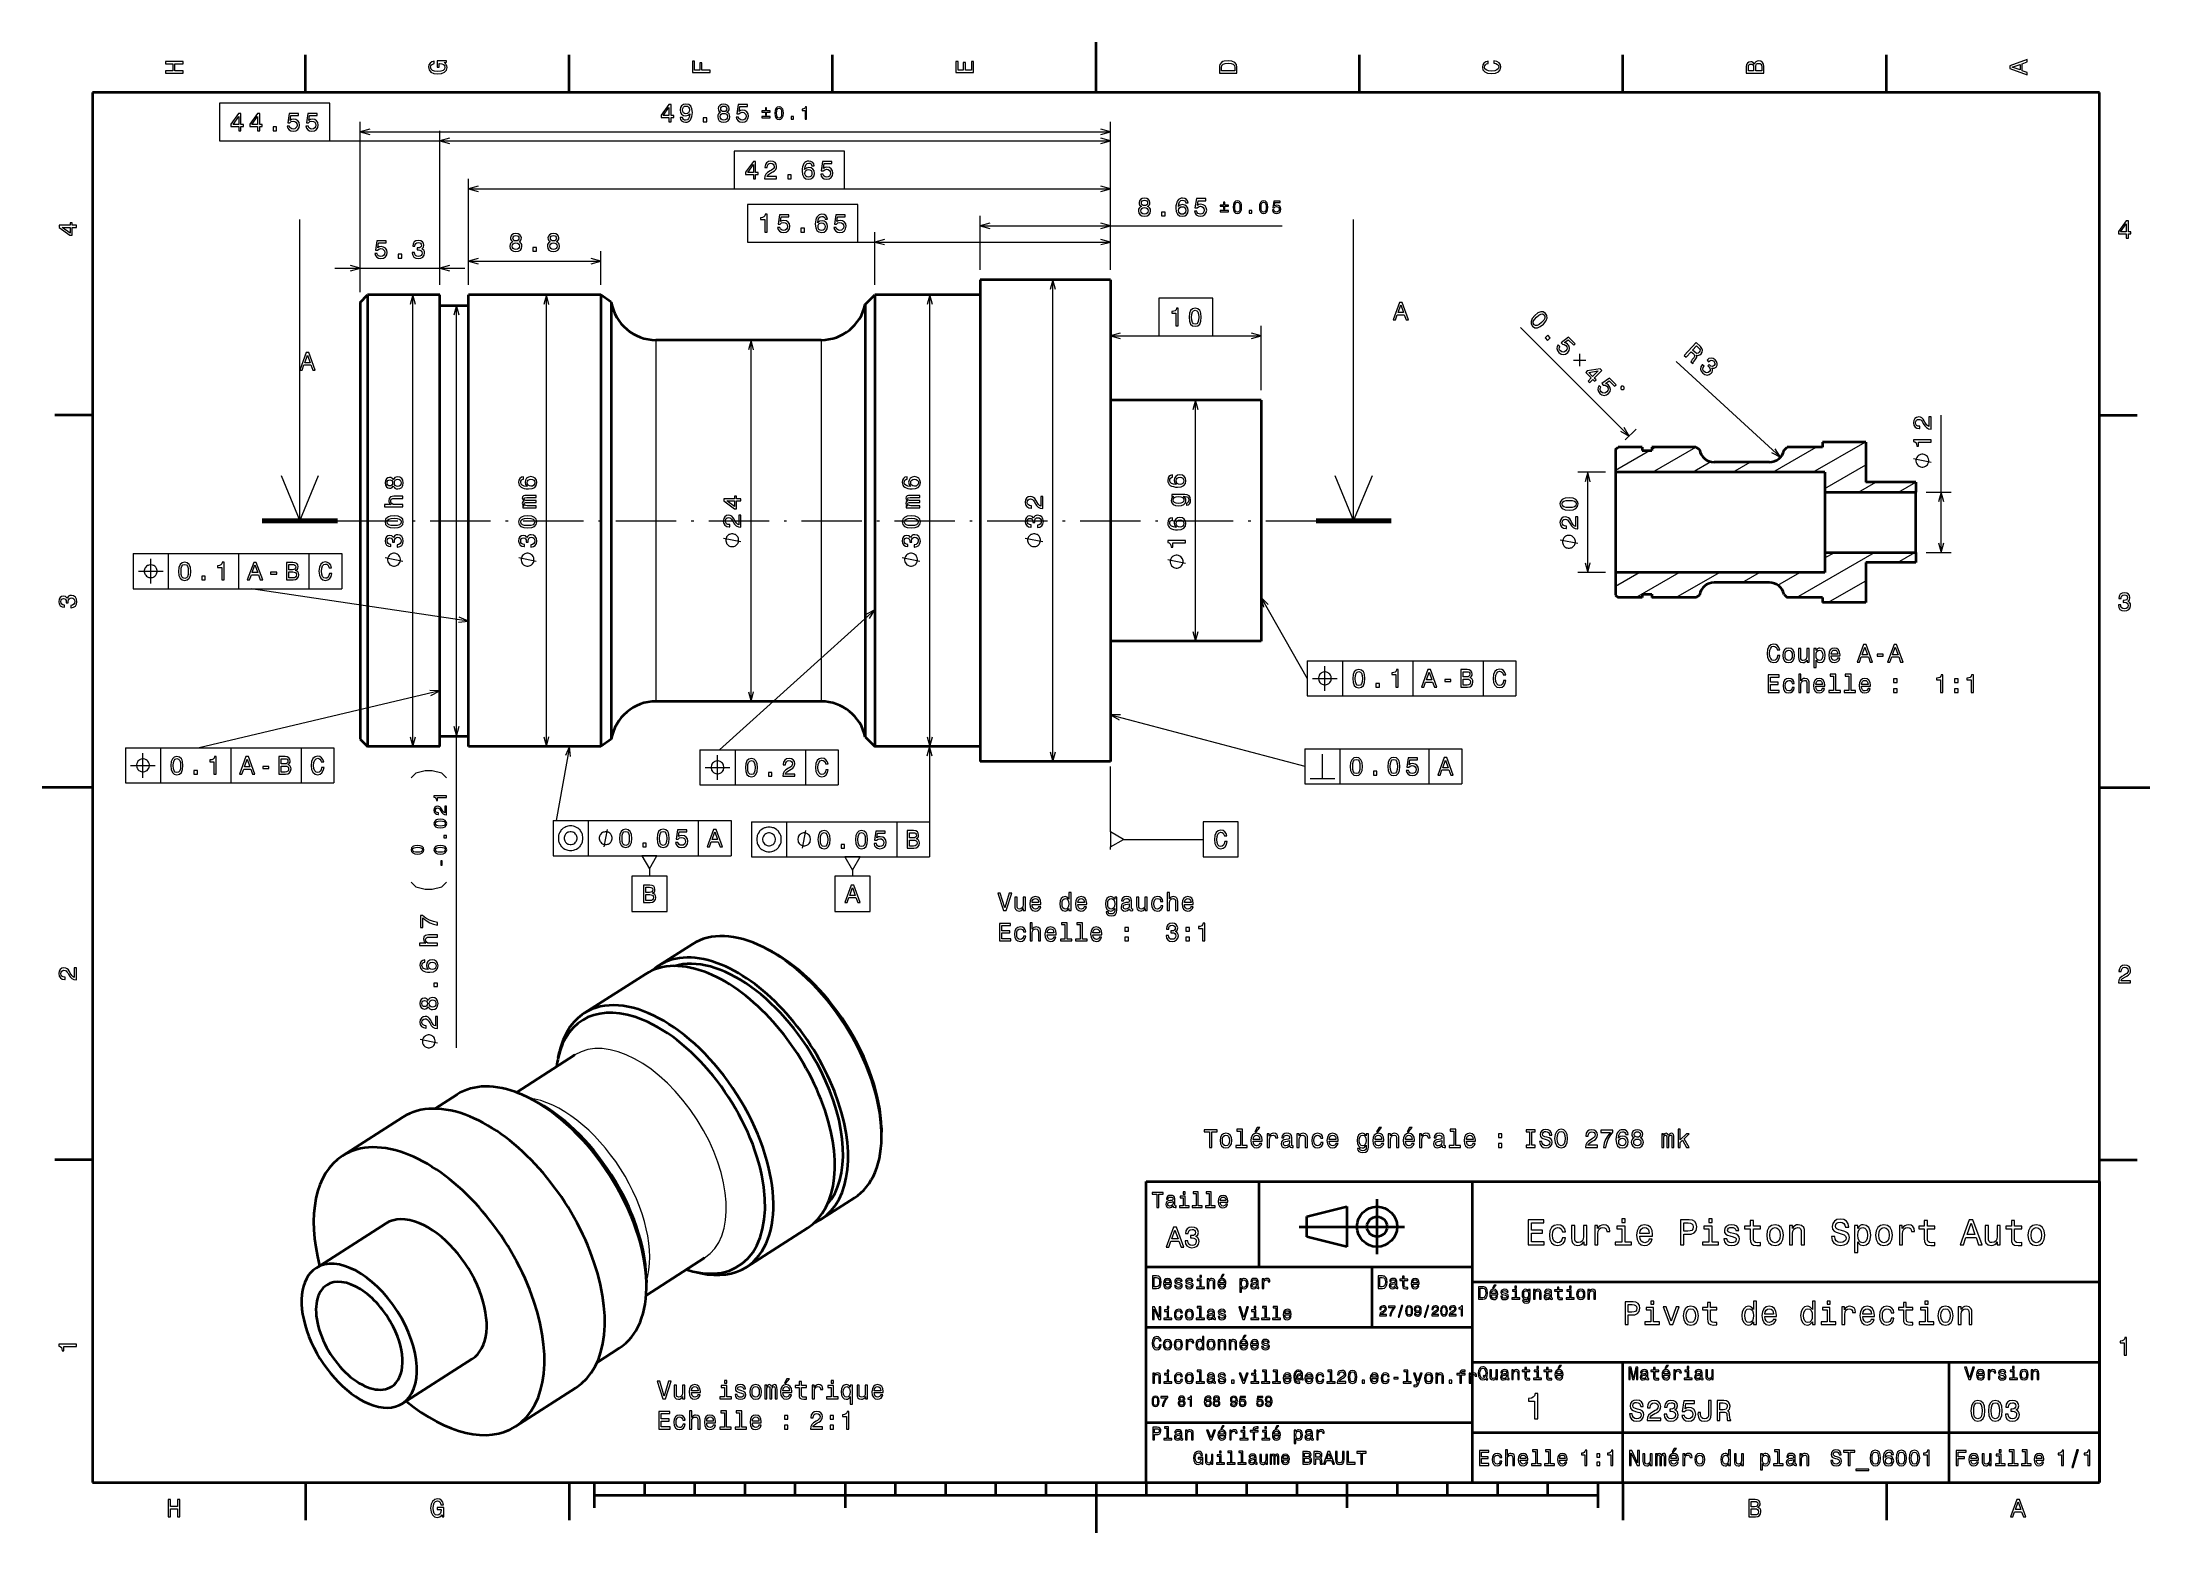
# Model space of a CAD drawing. Extents: x 0 to 420, y 0 to 297.
import ezdxf

# ---------------------------------------------------------------- set-up
doc = ezdxf.new("R2010")
doc.units = 0
doc.linetypes.add('DASHDOT', pattern=[18.5, 12, -3, 0.5, -3])

msp = doc.modelspace()

# ---------------------------------------------------------------- linework, layer by layer
at = {"color": 7, "lineweight": 35, "ltscale": 0.1875}
for p, q in [((52.5, 287), (52.5, 294.5)), ((105, 287), (105, 294.5)), ((157.5, 287), (157.5, 294.5)), ((262.5, 287), (262.5, 294.5)), ((315, 287), (315, 294.5)), ((367.5, 287), (367.5, 294.5)), ((10, 222.699997), (2.5, 222.699997)), ((410, 222.699997), (417.5, 222.699997)), ((10, 74.300003), (2.5, 74.300003)), ((410, 74.300003), (417.5, 74.300003)), ((52.5, 10), (52.5, 2.5)), ((105, 10), (105, 2.5)), ((315, 10), (315, 2.5)), ((367.5, 10), (367.5, 2.5))]:
    msp.add_line(p, q, dxfattribs=at)
at = {"color": 7, "lineweight": 35, "ltscale": 0.25}
for p, q in [((210, 287), (210, 297)), ((373.399841, 209.336136), (363.399841, 209.336136)), ((373.399841, 193.336136), (363.399841, 193.336136)), ((10, 148.5), (0, 148.5)), ((410, 148.5), (420, 148.5)), ((315, 10), (315, 20)), ((210, 10), (210, 0))]:
    msp.add_line(p, q, dxfattribs=at)
at = {"color": 7, "lineweight": 35}
for p, q in [((410, 287), (10, 287)), ((10, 287), (10, 10)), ((410, 10), (410, 287)), ((186.943726, 249.658066), (186.943726, 159.534103)), ((212.893723, 249.658066), (186.943726, 249.658066)), ((212.893723, 249.658066), (212.893723, 159.534103)), ((63.343731, 245.158066), (63.343731, 163.483231)), ((64.843727, 246.658066), (64.843727, 162.166855)), ((79.243729, 162.166855), (79.243729, 246.658066)), ((84.943733, 162.166855), (84.943733, 246.658066)), ((111.344757, 246.658066), (84.943733, 246.658066)), ((111.344757, 246.658066), (111.344757, 162.166855)), ((113.416183, 245.178467), (113.416183, 163.465317)), ((164.02684, 244.73941), (164.02684, 163.850616)), ((165.94548, 246.658066), (165.94548, 162.166855)), ((186.943726, 246.658066), (165.94548, 246.658066)), ((155.233719, 237.658066), (122.293724, 237.658066)), ((242.893723, 225.658066), (212.893723, 225.658066)), ((242.893723, 225.658066), (242.893723, 180.596085)), ((355.249847, 211.336136), (313.549835, 211.336136)), ((355.249847, 191.336136), (313.549835, 191.336136)), ((242.893723, 177.658066), (212.893723, 177.658066)), ((155.233719, 165.658066), (122.293724, 165.658066)), ((111.344757, 156.658066), (84.943733, 156.658066)), ((186.943726, 156.658066), (165.94548, 156.658066)), ((212.893723, 153.658066), (186.943726, 153.658066)), ((220, 10), (220, 70)), ((220, 70), (410, 70)), ((285, 10), (285, 70)), ((410, 70), (410, 10)), ((250.5, 61), (271.5, 61)), ((220, 53), (285, 53)), ((285, 50), (410, 50)), ((220, 41), (285, 41)), ((285, 34), (410, 34)), ((380, 10), (380, 34)), ((220, 22), (285, 22)), ((285, 20), (410, 20)), ((10, 10), (410, 10)), ((220, 10), (410, 10)), ((110, 7.5), (310, 7.5))]:
    msp.add_line(p, q, dxfattribs=at)
at = {"color": 7, "lineweight": 13}
for p, q in [((57.345093, 277.356628), (212.893723, 277.356628)), ((63.343731, 247.158066), (63.343731, 281.143677)), ((63.343731, 279.143677), (212.893723, 279.143677)), ((79.243729, 248.658066), (79.243729, 279.356628)), ((212.893723, 251.658066), (212.893723, 281.143677)), ((212.893723, 251.658066), (212.893723, 279.356628)), ((84.943733, 248.658066), (84.943733, 269.786987)), ((84.943733, 267.786987), (137.928665, 267.786987)), ((159.908783, 267.786987), (212.893723, 267.786987)), ((51.343731, 201.658066), (51.343731, 261.658051)), ((186.943726, 260.400208), (247.078888, 260.400208)), ((261.343719, 201.658066), (261.343719, 261.658051)), ((162.535263, 257.174408), (212.893723, 257.174408)), ((84.943733, 253.363007), (111.344757, 253.363007)), ((58.343727, 251.976089), (84.243729, 251.976089)), ((201.415527, 153.658066), (201.415527, 249.658066)), ((73.858643, 156.658066), (73.858643, 246.658066)), ((82.547508, 96.637154), (82.547508, 244.55806)), ((100.470207, 156.658066), (100.470207, 246.658066)), ((176.898544, 156.658066), (176.898544, 246.658066)), ((316.220306, 218.506592), (294.594879, 240.132004)), ((122.293724, 237.658066), (122.293724, 170.065094)), ((141.256714, 165.658066), (141.256714, 237.658066)), ((155.233719, 237.658066), (155.233719, 170.065094)), ((346.393036, 214.310867), (325.588043, 233.349106)), ((229.811188, 177.658066), (229.811188, 225.658066)), ((378.419556, 195.336136), (378.419556, 222.67485)), ((307.984802, 191.336136), (307.984802, 211.336136)), ((18.132675, 195.096634), (59.684834, 195.096634)), ((18.132675, 188.096634), (59.684834, 188.096634)), ((84.943726, 181.650146), (41.642349, 188.096634)), ((165.94548, 183.875092), (134.965164, 156.001587)), ((252.108765, 173.739914), (293.660919, 173.739914)), ((79.243729, 167.791016), (31.311638, 156.402115)), ((252.108765, 166.739914), (293.660919, 166.739914)), ((16.581299, 156.402115), (58.133457, 156.402115)), ((131.075058, 156.001587), (158.619141, 156.001587)), ((251.61026, 156.220566), (282.890381, 156.220566)), ((16.581299, 149.402115), (58.133457, 149.402115)), ((131.075058, 149.001587), (158.619141, 149.001587)), ((251.61026, 149.220566), (282.890381, 149.220566)), ((101.810333, 141.902847), (137.290451, 141.902847)), ((141.343719, 141.658066), (176.823837, 141.658066)), ((101.810333, 134.902847), (137.290451, 134.902847)), ((141.343719, 134.658066), (176.823837, 134.658066))]:
    msp.add_line(p, q, dxfattribs=at)
at = {"color": 7, "lineweight": 13, "ltscale": 0.453223}
msp.add_line((212.893723, 251.658066), (212.893723, 269.786987), dxfattribs=at)
at = {"color": 7, "lineweight": 13, "ltscale": 0.268554}
for p, q in [((186.943726, 251.658066), (186.943726, 262.400208)), ((212.893723, 251.658066), (212.893723, 262.400208))]:
    msp.add_line(p, q, dxfattribs=at)
at = {"color": 7, "lineweight": 13, "ltscale": 0.262909}
msp.add_line((165.94548, 248.658066), (165.94548, 259.174408), dxfattribs=at)
at = {"color": 7, "lineweight": 13, "ltscale": 0.187909}
msp.add_line((212.893723, 251.658066), (212.893723, 259.174408), dxfattribs=at)
at = {"color": 7, "lineweight": 13, "ltscale": 0.170451}
msp.add_line((63.343731, 247.158066), (63.343731, 253.976105), dxfattribs=at)
at = {"color": 7, "lineweight": 13, "ltscale": 0.132951}
msp.add_line((79.243729, 248.658066), (79.243729, 253.976105), dxfattribs=at)
at = {"color": 7, "lineweight": 13, "ltscale": 0.167623}
for p, q in [((84.943733, 248.658066), (84.943733, 255.362991)), ((111.344757, 248.658066), (111.344757, 255.362991))]:
    msp.add_line(p, q, dxfattribs=at)
at = {"color": 7, "lineweight": 35, "ltscale": 0.053033}
for p, q in [((63.343731, 245.158066), (64.843727, 246.658066)), ((63.343731, 158.158066), (64.843727, 156.658066))]:
    msp.add_line(p, q, dxfattribs=at)
at = {"color": 7, "lineweight": 35, "ltscale": 0.36}
for p, q in [((79.243729, 246.658066), (64.843727, 246.658066)), ((79.243729, 156.658066), (64.843727, 156.658066))]:
    msp.add_line(p, q, dxfattribs=at)
at = {"color": 7, "lineweight": 35, "ltscale": 0.1425}
for p, q in [((79.243729, 244.55806), (84.943733, 244.55806)), ((79.243729, 158.758072), (84.943733, 158.758072))]:
    msp.add_line(p, q, dxfattribs=at)
at = {"color": 7, "lineweight": 35, "ltscale": 0.06364}
for p, q in [((113.416183, 245.178467), (111.344757, 246.658066)), ((113.416183, 158.137665), (111.344757, 156.658066))]:
    msp.add_line(p, q, dxfattribs=at)
at = {"color": 7, "lineweight": 35, "ltscale": 0.067834}
for p, q in [((164.02684, 244.73941), (165.94548, 246.658066)), ((164.02684, 158.576721), (165.94548, 156.658066))]:
    msp.add_line(p, q, dxfattribs=at)
at = {"color": 7, "lineweight": 13, "ltscale": 0.320626}
msp.add_line((242.893723, 227.658066), (242.893723, 240.483093), dxfattribs=at)
at = {"color": 7, "lineweight": 13, "ltscale": 0.240349}
msp.add_line((212.893723, 238.483093), (222.50769, 238.483093), dxfattribs=at)
at = {"color": 7, "lineweight": 13, "ltscale": 0.24035}
msp.add_line((233.279739, 238.483093), (242.893723, 238.483093), dxfattribs=at)
at = {"color": 7, "lineweight": 13, "ltscale": 0.076737}
msp.add_line((315.46405, 217.750351), (317.634521, 219.920807), dxfattribs=at)
at = {"color": 7, "lineweight": 35, "ltscale": 0.017678}
for p, q in [((313.549835, 215.836136), (314.049835, 216.336136)), ((313.549835, 186.836136), (314.049835, 186.336136))]:
    msp.add_line(p, q, dxfattribs=at)
at = {"color": 7, "lineweight": 35, "ltscale": 0.1125}
for p, q in [((313.549835, 215.836136), (313.549835, 211.336136)), ((313.549835, 191.336136), (313.549835, 186.836136))]:
    msp.add_line(p, q, dxfattribs=at)
at = {"color": 7, "lineweight": 13, "ltscale": 0.195385}
msp.add_line((313.549835, 211.728439), (320.318176, 215.636139), dxfattribs=at)
at = {"color": 7, "lineweight": 35, "ltscale": 0.12}
for p, q in [((318.849823, 216.336136), (314.049835, 216.336136)), ((318.849823, 186.336136), (314.049835, 186.336136))]:
    msp.add_line(p, q, dxfattribs=at)
at = {"color": 7, "lineweight": 35, "ltscale": 0.0175}
for p, q in [((318.849823, 216.336136), (318.849823, 215.636139)), ((320.749847, 216.336136), (320.749847, 215.636139)), ((318.849823, 187.036133), (318.849823, 186.336136)), ((320.749847, 187.036133), (320.749847, 186.336136))]:
    msp.add_line(p, q, dxfattribs=at)
at = {"color": 7, "lineweight": 35, "ltscale": 0.047501}
for p, q in [((318.849823, 215.636139), (320.749847, 215.636139)), ((318.849823, 187.036133), (320.749847, 187.036133))]:
    msp.add_line(p, q, dxfattribs=at)
at = {"color": 7, "lineweight": 35, "ltscale": 0.220008}
for p, q in [((329.550171, 216.336136), (320.749847, 216.336136)), ((329.550171, 186.336136), (320.749847, 186.336136))]:
    msp.add_line(p, q, dxfattribs=at)
at = {"color": 7, "lineweight": 13, "ltscale": 0.022539}
msp.add_line((320.749847, 215.885361), (321.530609, 216.336136), dxfattribs=at)
at = {"color": 7, "lineweight": 13, "ltscale": 0.250001}
for p, q in [((320.870331, 211.336136), (329.530609, 216.336136)), ((344.870331, 211.336136), (353.530609, 216.336136)), ((317.569061, 186.336136), (326.22934, 191.336136)), ((325.569061, 186.336136), (334.22934, 191.336136))]:
    msp.add_line(p, q, dxfattribs=at)
at = {"color": 7, "lineweight": 35, "ltscale": 0.021213}
for p, q in [((330.240662, 215.842941), (329.550171, 216.336136)), ((330.240662, 186.82933), (329.550171, 186.336136))]:
    msp.add_line(p, q, dxfattribs=at)
at = {"color": 7, "lineweight": 35, "ltscale": 0.022611}
for p, q in [((347.11087, 215.696594), (347.750427, 216.336136)), ((347.11087, 186.975677), (347.750427, 186.336136))]:
    msp.add_line(p, q, dxfattribs=at)
at = {"color": 7, "lineweight": 35, "ltscale": 0.174986}
for p, q in [((354.749847, 216.336136), (347.750427, 216.336136)), ((354.749847, 186.336136), (347.750427, 186.336136))]:
    msp.add_line(p, q, dxfattribs=at)
at = {"color": 7, "lineweight": 13, "ltscale": 0.3}
msp.add_line((352.870331, 211.336136), (363.262634, 217.336136), dxfattribs=at)
at = {"color": 7, "lineweight": 35, "ltscale": 0.21625}
for p, q in [((363.399841, 217.336136), (354.749847, 217.336136)), ((363.399841, 185.336136), (354.749847, 185.336136))]:
    msp.add_line(p, q, dxfattribs=at)
at = {"color": 7, "lineweight": 35, "ltscale": 0.025}
for p, q in [((354.749847, 217.336136), (354.749847, 216.336136)), ((354.749847, 186.336136), (354.749847, 185.336136))]:
    msp.add_line(p, q, dxfattribs=at)
at = {"color": 7, "lineweight": 13, "ltscale": 0.014803}
msp.add_line((354.749847, 217.04007), (355.262634, 217.336136), dxfattribs=at)
at = {"color": 7, "lineweight": 35, "ltscale": 0.2}
for p, q in [((363.399841, 217.336136), (363.399841, 209.336136)), ((363.399841, 193.336136), (363.399841, 185.336136)), ((260, 65), (260, 57))]:
    msp.add_line(p, q, dxfattribs=at)
at = {"color": 7, "lineweight": 13, "ltscale": 0.139126}
for p, q in [((311.549835, 211.336136), (305.984802, 211.336136)), ((311.549835, 191.336136), (305.984802, 191.336136))]:
    msp.add_line(p, q, dxfattribs=at)
at = {"color": 7, "lineweight": 35, "ltscale": 0.369856}
msp.add_line((313.549835, 211.336136), (313.549835, 196.541885), dxfattribs=at)
at = {"color": 7, "lineweight": 13, "ltscale": 0.104384}
msp.add_line((328.870331, 211.336136), (332.486298, 213.423798), dxfattribs=at)
at = {"color": 7, "lineweight": 35, "ltscale": 0.2745}
for p, q in [((344.17984, 213.336136), (333.199829, 213.336136)), ((344.17984, 189.336136), (333.199829, 189.336136))]:
    msp.add_line(p, q, dxfattribs=at)
at = {"color": 7, "lineweight": 13, "ltscale": 0.1}
for p, q in [((336.870331, 211.336136), (340.334442, 213.336136)), ((361.942139, 207.336136), (365.40625, 209.336136)), ((369.69342, 193.336136), (373.157532, 195.336136)), ((338.765228, 189.336136), (342.22934, 191.336136))]:
    msp.add_line(p, q, dxfattribs=at)
at = {"color": 7, "lineweight": 13, "ltscale": 0.23527}
msp.add_line((355.249847, 208.091141), (363.399841, 212.796539), dxfattribs=at)
at = {"color": 7, "lineweight": 35, "ltscale": 0.1}
for p, q in [((355.249847, 211.336136), (355.249847, 207.336136)), ((355.249847, 195.336136), (355.249847, 191.336136)), ((252, 59), (252, 63))]:
    msp.add_line(p, q, dxfattribs=at)
at = {"color": 7, "lineweight": 35, "ltscale": 0.3}
for p, q in [((355.249847, 207.336136), (355.249847, 195.336136)), ((373.399841, 195.336136), (373.399841, 207.336136)), ((265, 41), (265, 53))]:
    msp.add_line(p, q, dxfattribs=at)
at = {"color": 7, "lineweight": 35, "ltscale": 0.45375}
for p, q in [((355.249847, 207.336136), (373.399841, 207.336136)), ((355.249847, 195.336136), (373.399841, 195.336136))]:
    msp.add_line(p, q, dxfattribs=at)
at = {"color": 7, "lineweight": 13, "ltscale": 0.099815}
msp.add_line((369.942139, 207.336136), (373.399841, 209.332443), dxfattribs=at)
at = {"color": 7, "lineweight": 35, "ltscale": 0.05}
for p, q in [((373.399841, 209.336136), (373.399841, 207.336136)), ((373.399841, 195.336136), (373.399841, 193.336136))]:
    msp.add_line(p, q, dxfattribs=at)
at = {"color": 7, "lineweight": 13, "ltscale": 0.125493}
for p, q in [((375.399841, 207.336136), (380.419556, 207.336136)), ((375.399841, 195.336136), (380.419556, 195.336136))]:
    msp.add_line(p, q, dxfattribs=at)
at = {"color": 7, "lineweight": 100, "ltscale": 0.375}
for p, q in [((43.843731, 201.658066), (58.843731, 201.658066)), ((268.843719, 201.658066), (253.843719, 201.658066))]:
    msp.add_line(p, q, dxfattribs=at)
at = {"color": 7, "linetype": 'DASHDOT', "lineweight": 13}
msp.add_line((58.843731, 201.658066), (253.843719, 201.658066), dxfattribs=at)
at = {"color": 7, "lineweight": 13, "ltscale": 0.175}
for p, q in [((18.132675, 195.096634), (18.132675, 188.096634)), ((25.132675, 195.096634), (25.132675, 188.096634)), ((39.140743, 195.096634), (39.140743, 188.096634)), ((53.148811, 195.096634), (53.148811, 188.096634)), ((59.684834, 195.096634), (59.684834, 188.096634)), ((252.108765, 173.739914), (252.108765, 166.739914)), ((259.108765, 173.739914), (259.108765, 166.739914)), ((273.116821, 173.739914), (273.116821, 166.739914)), ((287.124908, 173.739914), (287.124908, 166.739914)), ((293.660919, 173.739914), (293.660919, 166.739914)), ((16.581299, 156.402115), (16.581299, 149.402115)), ((23.581299, 156.402115), (23.581299, 149.402115)), ((37.589367, 156.402115), (37.589367, 149.402115)), ((51.597435, 156.402115), (51.597435, 149.402115)), ((58.133457, 156.402115), (58.133457, 149.402115)), ((131.075058, 156.001587), (131.075058, 149.001587)), ((138.075058, 156.001587), (138.075058, 149.001587)), ((152.08313, 156.001587), (152.08313, 149.001587)), ((158.619141, 156.001587), (158.619141, 149.001587)), ((251.61026, 156.220566), (251.61026, 149.220566)), ((258.61026, 156.220566), (258.61026, 149.220566)), ((276.35434, 156.220566), (276.35434, 149.220566)), ((282.890381, 156.220566), (282.890381, 149.220566)), ((101.810333, 141.902847), (101.810333, 134.902847)), ((108.810333, 141.902847), (108.810333, 134.902847)), ((130.754425, 141.902847), (130.754425, 134.902847)), ((137.290451, 141.902847), (137.290451, 134.902847)), ((141.343719, 141.658066), (141.343719, 134.658066)), ((148.343719, 141.658066), (148.343719, 134.658066)), ((170.287811, 141.658066), (170.287811, 134.658066)), ((176.823837, 141.658066), (176.823837, 134.658066))]:
    msp.add_line(p, q, dxfattribs=at)
at = {"color": 7, "lineweight": 35, "ltscale": 0.130144}
msp.add_line((313.549835, 196.541885), (313.549835, 191.336136), dxfattribs=at)
at = {"color": 7, "lineweight": 13, "ltscale": 0.45}
msp.add_line((349.569061, 186.336136), (365.157532, 195.336136), dxfattribs=at)
at = {"color": 7, "lineweight": 13, "ltscale": 0.05507}
msp.add_line((355.249847, 194.234726), (357.157532, 195.336136), dxfattribs=at)
at = {"color": 7, "lineweight": 13, "ltscale": 0.135086}
msp.add_line((313.549835, 188.63443), (318.22934, 191.336136), dxfattribs=at)
at = {"color": 7, "lineweight": 13, "ltscale": 0.125997}
msp.add_line((345.864685, 188.816208), (350.22934, 191.336136), dxfattribs=at)
at = {"color": 7, "lineweight": 13, "ltscale": 0.218319}
msp.add_line((355.837036, 185.336136), (363.399841, 189.70253), dxfattribs=at)
at = {"color": 7, "lineweight": 35, "ltscale": 0.07345}
msp.add_line((242.893723, 180.596085), (242.893723, 177.658066), dxfattribs=at)
at = {"color": 7, "lineweight": 13, "ltscale": 0.110176}
for p, q in [((122.293724, 170.065094), (122.293724, 165.658066)), ((155.233719, 170.065094), (155.233719, 165.658066))]:
    msp.add_line(p, q, dxfattribs=at)
at = {"color": 7, "lineweight": 35, "ltscale": 0.131847}
msp.add_line((164.02684, 163.850616), (164.02684, 158.576721), dxfattribs=at)
at = {"color": 7, "lineweight": 35, "ltscale": 0.133129}
msp.add_line((63.343731, 163.483231), (63.343731, 158.158066), dxfattribs=at)
at = {"color": 7, "lineweight": 35, "ltscale": 0.13772}
for p, q in [((64.843727, 162.166855), (64.843727, 156.658066)), ((79.243729, 156.658066), (79.243729, 162.166855)), ((84.943733, 156.658066), (84.943733, 162.166855)), ((111.344757, 162.166855), (111.344757, 156.658066)), ((165.94548, 162.166855), (165.94548, 156.658066))]:
    msp.add_line(p, q, dxfattribs=at)
at = {"color": 7, "lineweight": 35, "ltscale": 0.133191}
msp.add_line((113.416183, 163.465317), (113.416183, 158.137665), dxfattribs=at)
at = {"color": 7, "lineweight": 13, "ltscale": 0.374864}
msp.add_line((105.111664, 156.658081), (102.443283, 141.902847), dxfattribs=at)
at = {"color": 7, "lineweight": 13, "ltscale": 0.375}
msp.add_line((176.823837, 156.658066), (176.823837, 141.658066), dxfattribs=at)
at = {"color": 7, "lineweight": 35, "ltscale": 0.146901}
for p, q in [((186.943726, 159.534103), (186.943726, 153.658066)), ((212.893723, 159.534103), (212.893723, 153.658066))]:
    msp.add_line(p, q, dxfattribs=at)
at = {"color": 7, "lineweight": 13, "ltscale": 0.325}
msp.add_line((212.893723, 139.658066), (212.893723, 152.658066), dxfattribs=at)
at = {"color": 7, "lineweight": 13, "ltscale": 0.0125}
msp.add_line((212.893723, 136.158066), (212.893723, 136.658066), dxfattribs=at)
at = {"color": 7, "lineweight": 13, "ltscale": 0.396298}
msp.add_line((215.491791, 138.158066), (231.343719, 138.158066), dxfattribs=at)
at = {"color": 7, "lineweight": 13, "ltscale": 0.037434}
msp.add_line((121.014816, 132.304764), (121.014816, 130.807404), dxfattribs=at)
at = {"color": 7, "lineweight": 13, "ltscale": 0.031315}
msp.add_line((161.473022, 132.059998), (161.473022, 130.807404), dxfattribs=at)
at = {"color": 7, "lineweight": 35, "ltscale": 0.19805}
msp.add_line((122.887634, 113.029617), (129.5625, 117.29628), dxfattribs=at)
at = {"color": 7, "lineweight": 35, "ltscale": 0.021267}
msp.add_line((144.477798, 116.314102), (143.715698, 116.692093), dxfattribs=at)
at = {"color": 7, "lineweight": 35, "ltscale": 0.363107}
msp.add_line((108.007767, 103.518188), (120.245499, 111.340729), dxfattribs=at)
at = {"color": 7, "lineweight": 35, "ltscale": 0.346195}
msp.add_line((94.496231, 87.760376), (106.164009, 95.218582), dxfattribs=at)
at = {"color": 7, "lineweight": 35, "ltscale": 0.03054}
msp.add_line((102.822617, 94.636383), (103.089844, 95.828415), dxfattribs=at)
at = {"color": 7, "lineweight": 35, "ltscale": 0.13157}
msp.add_line((78.264275, 84.505737), (82.698547, 87.340187), dxfattribs=at)
at = {"color": 7, "lineweight": 35, "ltscale": 0.027203}
msp.add_line((97.826538, 86.252502), (96.851738, 86.735992), dxfattribs=at)
at = {"color": 7, "lineweight": 35, "ltscale": 0.356903}
for p, q in [((59.85936, 75.114738), (71.888031, 82.803635)), ((94.328163, 21.189775), (106.356834, 28.87867))]:
    msp.add_line(p, q, dxfattribs=at)
at = {"color": 7, "lineweight": 35, "ltscale": 0.021268}
msp.add_line((167.248413, 80.690033), (167.2715, 79.839607), dxfattribs=at)
at = {"color": 7, "lineweight": 35, "ltscale": 0.425}
msp.add_line((242.5, 53), (242.5, 70), dxfattribs=at)
at = {"color": 7, "lineweight": 35, "ltscale": 0.198051}
msp.add_line((155.202133, 62.474964), (161.877014, 66.741631), dxfattribs=at)
at = {"color": 7, "lineweight": 35, "ltscale": 0.206155}
for p, q in [((252, 63), (260, 65)), ((260, 57), (252, 59))]:
    msp.add_line(p, q, dxfattribs=at)
at = {"color": 7, "lineweight": 35, "ltscale": 0.275}
msp.add_line((266, 55.5), (266, 66.5), dxfattribs=at)
at = {"color": 7, "lineweight": 35, "ltscale": 0.412605}
for p, q in [((54.570587, 52.744602), (68.476563, 61.633499)), ((71.804985, 25.78212), (85.71096, 34.671017))]:
    msp.add_line(p, q, dxfattribs=at)
at = {"color": 7, "lineweight": 35, "ltscale": 0.363106}
msp.add_line((140.322266, 52.963539), (152.559998, 60.786072), dxfattribs=at)
at = {"color": 7, "lineweight": 35, "ltscale": 0.346183}
msp.add_line((120.348251, 47.316921), (132.01561, 54.77486), dxfattribs=at)
at = {"color": 7, "lineweight": 35, "ltscale": 0.027204}
msp.add_line((120.378006, 50.971279), (120.407547, 49.883503), dxfattribs=at)
at = {"color": 7, "lineweight": 35, "ltscale": 0.030541}
msp.add_line((130.085556, 51.986774), (131.279663, 51.728821), dxfattribs=at)
at = {"color": 7, "lineweight": 35, "ltscale": 0.131605}
msp.add_line((110.577591, 33.950321), (115.013046, 36.78553), dxfattribs=at)
at = {"color": 7, "lineweight": 35, "ltscale": 0.35}
msp.add_line((315, 20), (315, 34), dxfattribs=at)
at = {"color": 7, "lineweight": 35, "ltscale": 0.125}
for p, q in [((110, 10), (110, 5)), ((160, 10), (160, 5)), ((260, 10), (260, 5)), ((310, 10), (310, 5))]:
    msp.add_line(p, q, dxfattribs=at)
at = {"color": 7, "lineweight": 35, "ltscale": 0.0625}
for p, q in [((120, 10), (120, 7.5)), ((130, 10), (130, 7.5)), ((140, 10), (140, 7.5)), ((150, 10), (150, 7.5)), ((170, 10), (170, 7.5)), ((180, 10), (180, 7.5)), ((190, 10), (190, 7.5)), ((200, 10), (200, 7.5)), ((220, 10), (220, 7.5)), ((230, 10), (230, 7.5)), ((240, 10), (240, 7.5)), ((250, 10), (250, 7.5)), ((270, 10), (270, 7.5)), ((280, 10), (280, 7.5)), ((290, 10), (290, 7.5)), ((300, 10), (300, 7.5))]:
    msp.add_line(p, q, dxfattribs=at)
at = {"color": 7, "lineweight": 13}
for points in [[(28.083214, 290.829987), (28.083214, 291.299011), (26.439121, 291.299011), (26.439121, 292.701019), (28.083214, 292.701019), (28.083214, 293.164978), (24.583214, 293.164978), (24.583214, 292.701019), (26.010447, 292.701019), (26.010447, 291.299011), (24.583214, 291.299011), (24.583214, 290.829987)], [(80.114197, 292.922913), (80.583214, 293.008667), (80.583214, 293.260803), (78.692001, 293.260803), (78.692001, 291.984863), (79.120674, 291.984863), (79.120674, 292.771606), (79.15094, 292.771606), (79.614914, 292.71109), (79.957855, 292.549713), (80.174713, 292.302612), (80.245316, 291.994965), (80.154541, 291.652039), (79.882202, 291.384735), (79.433357, 291.213257), (78.818085, 291.15274), (78.207855, 291.208221), (77.759003, 291.3797), (77.486671, 291.652039), (77.390854, 292.020172), (77.441284, 292.272339), (77.582497, 292.479126), (77.819527, 292.630402), (78.137245, 292.716156), (78.137245, 293.215424), (77.653099, 293.08429), (77.289986, 292.837189), (77.068085, 292.489197), (76.987396, 292.050446), (77.113472, 291.475525), (77.481628, 291.041779), (78.0616, 290.764404), (78.833214, 290.668579), (79.609871, 290.764404), (80.189842, 291.041779), (80.557999, 291.450287), (80.679039, 291.964691), (80.638687, 292.252167), (80.537827, 292.509369), (80.361313, 292.731262)], [(133.083206, 290.966156), (133.083206, 291.43515), (131.474411, 291.43515), (131.474411, 292.907776), (131.055832, 292.907776), (131.055832, 291.43515), (130.006836, 291.43515), (130.006836, 293.245697), (129.583206, 293.245697), (129.583206, 290.966156)], [(185.583206, 290.940918), (185.583206, 293.159943), (185.159576, 293.159943), (185.159576, 291.404907), (183.974411, 291.404907), (183.974411, 292.968292), (183.555832, 292.968292), (183.555832, 291.404907), (182.506836, 291.404907), (182.506836, 293.119598), (182.083206, 293.119598), (182.083206, 290.940918)], [(234.583206, 291.994965), (234.583206, 290.829987), (238.083206, 290.829987), (238.083206, 291.994965), (237.97226, 292.544678), (237.634354, 292.953186), (237.084641, 293.205353), (236.333206, 293.296112), (235.566635, 293.215424), (235.264038, 293.114563), (235.021973, 292.973358), (234.694153, 292.56485), (234.613464, 292.297546)], [(235.001801, 291.959656), (235.077438, 292.342957), (235.309433, 292.605194), (235.722977, 292.761536), (236.333206, 292.811951), (236.923264, 292.7565), (237.336807, 292.600159), (237.583923, 292.332855), (237.664612, 291.959656), (237.664612, 291.299011), (235.001801, 291.299011)], [(289.282074, 292.817017), (289.705688, 292.716156), (290.008301, 292.549713), (290.194885, 292.317719), (290.255402, 292.04541), (290.164642, 291.71759), (289.892303, 291.460388), (289.448486, 291.28891), (288.833221, 291.233429), (288.222992, 291.28891), (287.774139, 291.455353), (287.501801, 291.712555), (287.405975, 292.04541), (287.456421, 292.287476), (287.597626, 292.494232), (287.824585, 292.65564), (288.137268, 292.766571), (288.137268, 293.245697), (287.658142, 293.094391), (287.295044, 292.832153), (287.068085, 292.47406), (286.987396, 292.04541), (287.113495, 291.510803), (287.466492, 291.102325), (288.046478, 290.840057), (288.833221, 290.749298), (289.619965, 290.840057), (290.199951, 291.102325), (290.558014, 291.510803), (290.679047, 292.04541), (290.583221, 292.514404), (290.315918, 292.89267), (289.877167, 293.159943), (289.282074, 293.301147)], [(341.192017, 292.630402), (340.899506, 292.983429), (340.70282, 293.074219), (340.460754, 293.104462), (340.082489, 293.03891), (339.810181, 292.842224), (339.643738, 292.524506), (339.583221, 292.080688), (339.583221, 290.835022), (343.083221, 290.835022), (343.083221, 292.151306), (343.012604, 292.620331), (342.805847, 292.968292), (342.478027, 293.18515), (342.034241, 293.260803), (341.736694, 293.215424), (341.489563, 293.094391), (341.308014, 292.897705)], [(341.035675, 291.984863), (341.035675, 291.299011), (340.001801, 291.299011), (340.001801, 292.025208), (340.032074, 292.297546), (340.122833, 292.489197), (340.279175, 292.605194), (340.511169, 292.645538), (340.743164, 292.600159), (340.904541, 292.479126), (341.005402, 292.272339)], [(342.664642, 292.095825), (342.664642, 291.299011), (341.45929, 291.299011), (341.45929, 292.050446), (341.494598, 292.368164), (341.600525, 292.595093), (341.782074, 292.731262), (342.044312, 292.776672), (342.321686, 292.731262), (342.513336, 292.605194), (342.629333, 292.393372)], [(395.583221, 290.466858), (395.583221, 290.930847), (394.554413, 291.299011), (394.554413, 292.695984), (395.583221, 293.064117), (395.583221, 293.538177), (392.078186, 292.257202), (392.078186, 291.742798)], [(394.125732, 291.460388), (392.582489, 292), (394.125732, 292.539642)], [(35.364975, 284.856628), (35.364975, 277.356628), (57.345093, 277.356628), (57.345093, 284.856628)], [(39.160374, 279.356628), (39.614258, 279.356628), (39.614258, 280.22406), (40.113541, 280.22406), (40.113541, 280.627502), (39.614258, 280.627502), (39.614258, 282.780975), (39.155327, 282.780975), (37.622185, 280.667847), (37.622185, 280.22406), (39.160374, 280.22406)], [(38.045811, 280.627502), (39.160374, 282.195953), (39.160374, 280.627502)], [(42.8964, 279.356628), (43.350285, 279.356628), (43.350285, 280.22406), (43.849567, 280.22406), (43.849567, 280.627502), (43.350285, 280.627502), (43.350285, 282.780975), (42.891354, 282.780975), (41.358212, 280.667847), (41.358212, 280.22406), (42.8964, 280.22406)], [(41.781837, 280.627502), (42.8964, 282.195953), (42.8964, 280.627502)], [(48.840347, 280.26944), (48.951298, 279.855896), (49.198421, 279.533142), (49.561531, 279.33139), (50.025509, 279.255768), (50.534874, 279.346527), (50.933289, 279.593658), (51.185448, 279.98703), (51.281269, 280.491333), (51.195541, 280.960358), (50.953465, 281.328522), (50.575226, 281.565552), (50.086025, 281.651276), (49.707787, 281.590759), (49.415276, 281.424347), (49.556484, 282.367432), (51.089626, 282.367432), (51.089626, 282.780975), (49.218597, 282.780975), (48.941216, 280.925049), (49.344677, 280.925049), (49.637177, 281.162079), (50.01038, 281.247833), (50.333149, 281.192352), (50.580261, 281.030975), (50.736599, 280.783844), (50.79208, 280.466125), (50.736599, 280.148407), (50.575226, 279.901276), (50.328102, 279.744934), (50.01038, 279.689453), (49.743092, 279.724762), (49.53632, 279.840759), (49.385017, 280.022339), (49.309372, 280.26944)], [(52.576374, 280.26944), (52.687325, 279.855896), (52.934448, 279.533142), (53.297558, 279.33139), (53.761536, 279.255768), (54.270901, 279.346527), (54.669315, 279.593658), (54.921474, 279.98703), (55.017296, 280.491333), (54.931568, 280.960358), (54.689491, 281.328522), (54.311253, 281.565552), (53.822052, 281.651276), (53.443813, 281.590759), (53.151302, 281.424347), (53.292511, 282.367432), (54.825653, 282.367432), (54.825653, 282.780975), (52.954624, 282.780975), (52.677242, 280.925049), (53.080704, 280.925049), (53.373203, 281.162079), (53.746407, 281.247833), (54.069176, 281.192352), (54.316288, 281.030975), (54.472626, 280.783844), (54.528107, 280.466125), (54.472626, 280.148407), (54.311253, 279.901276), (54.064129, 279.744934), (53.746407, 279.689453), (53.479118, 279.724762), (53.272346, 279.840759), (53.121044, 280.022339), (53.045399, 280.26944)], [(124.888626, 281.143677), (125.342514, 281.143677), (125.342514, 282.011108), (125.841797, 282.011108), (125.841797, 282.414551), (125.342514, 282.414551), (125.342514, 284.568024), (124.883583, 284.568024), (123.350441, 282.454895), (123.350441, 282.011108), (124.888626, 282.011108)], [(123.774078, 282.414551), (124.888626, 283.983002), (124.888626, 282.414551)], [(127.136894, 282.011108), (127.212547, 281.612701), (127.429405, 281.305054), (127.772346, 281.113403), (128.226227, 281.042816), (128.523788, 281.078094), (128.791077, 281.168884), (129.018021, 281.325226), (129.209671, 281.547119), (129.360962, 281.824493), (129.471909, 282.16745), (129.537476, 282.560822), (129.562683, 283.014709), (129.476944, 283.7258), (129.229828, 284.245239), (128.836456, 284.557922), (128.296844, 284.668884), (127.802605, 284.578094), (127.429405, 284.336029), (127.187325, 283.96283), (127.106636, 283.493805), (127.187325, 283.009674), (127.424355, 282.64151), (127.777382, 282.409515), (128.226227, 282.333862), (128.700302, 282.429688), (129.058365, 282.722198), (128.977676, 282.162384), (128.816284, 281.763977), (128.569168, 281.526947), (128.231277, 281.451294), (127.969025, 281.486603), (127.777382, 281.597565), (127.651306, 281.774078), (127.600868, 282.011108)], [(127.595833, 283.498871), (127.646263, 283.811523), (127.787476, 284.058655), (128.009369, 284.214996), (128.296844, 284.270477), (128.594391, 284.214996), (128.821335, 284.058655), (128.96254, 283.816589), (129.018021, 283.503906), (128.96254, 283.186188), (128.821335, 282.949158), (128.58934, 282.802887), (128.281708, 282.752441), (128.004333, 282.802887), (127.787476, 282.949158), (127.646263, 283.181122)], [(131.735306, 281.143677), (132.431274, 281.143677), (132.431274, 281.895111), (131.735306, 281.895111)], [(135.193954, 283.029846), (134.936737, 282.888611), (134.760223, 282.691925), (134.649277, 282.444824), (134.613983, 282.147278), (134.694672, 281.698425), (134.926666, 281.350433), (135.304901, 281.12854), (135.819305, 281.042816), (136.328674, 281.12854), (136.706924, 281.350433), (136.938904, 281.698425), (137.024643, 282.147278), (136.984299, 282.444824), (136.878387, 282.691925), (136.696838, 282.888611), (136.444672, 283.029846), (136.646393, 283.150879), (136.787613, 283.317291), (136.873352, 283.519012), (136.90361, 283.766144), (136.822906, 284.124207), (136.611099, 284.411682), (136.268158, 284.598267), (135.819305, 284.668884), (135.365417, 284.598267), (135.022476, 284.411682), (134.805618, 284.124207), (134.729965, 283.766144), (134.755188, 283.519012), (134.840927, 283.317291)], [(135.098129, 282.157349), (135.143509, 282.424652), (135.289764, 282.626373), (135.516724, 282.757507), (135.819305, 282.802887), (136.116852, 282.757507), (136.343811, 282.626373), (136.490067, 282.424652), (136.540497, 282.157349), (136.490067, 281.869904), (136.343811, 281.653046), (136.116852, 281.51181), (135.819305, 281.466431), (135.516724, 281.51181), (135.289764, 281.653046), (135.143509, 281.869904)], [(135.209076, 283.7258), (135.24942, 283.947693), (135.370468, 284.119171), (135.562103, 284.225067), (135.819305, 284.265442), (136.071472, 284.225067), (136.263107, 284.119171), (136.384155, 283.947693), (136.429535, 283.7258), (136.384155, 283.498871), (136.263107, 283.322357), (136.071472, 283.20636), (135.819305, 283.171051), (135.562103, 283.211395), (135.370468, 283.322357), (135.24942, 283.498871)], [(138.304611, 282.056488), (138.415558, 281.642944), (138.662689, 281.32019), (139.025787, 281.118439), (139.489777, 281.042816), (139.99913, 281.133575), (140.397552, 281.380707), (140.649719, 281.774078), (140.745529, 282.278381), (140.65979, 282.747406), (140.417725, 283.11557), (140.039474, 283.3526), (139.550293, 283.438324), (139.172043, 283.377808), (138.879532, 283.211395), (139.020752, 284.15448), (140.553894, 284.15448), (140.553894, 284.568024), (138.682846, 284.568024), (138.405472, 282.712097), (138.808929, 282.712097), (139.10144, 282.949158), (139.47464, 283.034882), (139.797409, 282.979401), (140.044525, 282.818024), (140.200867, 282.570892), (140.256348, 282.253174), (140.200867, 281.935455), (140.039474, 281.688324), (139.792358, 281.531982), (139.47464, 281.476532), (139.207352, 281.51181), (139.00058, 281.627808), (138.849274, 281.809387), (138.773636, 282.056488)], [(144.112411, 282.438263), (144.355988, 282.438263), (144.355988, 283.049011), (145.054977, 283.049011), (145.054977, 283.289063), (144.355988, 283.289063), (144.355988, 283.896271), (144.112411, 283.896271), (144.112411, 283.289063), (143.413406, 283.289063), (143.413406, 283.049011), (144.112411, 283.049011)], [(143.413406, 282.198212), (143.413406, 281.95462), (145.054977, 281.95462), (145.054977, 282.198212)], [(146.000381, 282.865417), (146.053345, 282.311188), (146.219269, 281.915802), (146.484039, 281.67572), (146.851181, 281.598053), (147.214798, 281.67572), (147.479568, 281.915802), (147.641953, 282.311188), (147.698441, 282.865417), (147.641953, 283.416138), (147.57489, 283.63501), (147.479568, 283.815063), (147.214798, 284.055115), (146.851181, 284.136322), (146.484039, 284.055115), (146.219269, 283.811523), (146.053345, 283.416138)], [(146.339294, 282.865417), (146.367538, 283.292603), (146.455795, 283.599731), (146.614655, 283.779755), (146.851181, 283.843323), (147.084167, 283.779755), (147.243027, 283.599731), (147.331284, 283.292603), (147.359528, 282.865417), (147.331284, 282.434753), (147.243027, 282.127594), (147.084167, 281.947571), (146.851181, 281.887543), (146.614655, 281.947571), (146.455795, 282.127594), (146.367538, 282.434753)], [(149.222809, 281.668671), (149.709976, 281.668671), (149.709976, 282.194672), (149.222809, 282.194672)], [(152.018066, 281.668671), (152.33931, 281.668671), (152.33931, 284.136322), (152.099258, 284.136322), (152.035721, 283.92099), (151.90863, 283.776245), (151.714462, 283.691498), (151.446167, 283.663269), (151.446167, 283.412628), (152.018066, 283.412628)], [(46.007065, 279.356628), (46.703026, 279.356628), (46.703026, 280.108063), (46.007065, 280.108063)], [(137.928665, 275.286987), (137.928665, 267.786987), (159.908783, 267.786987), (159.908783, 275.286987)], [(141.724045, 269.786987), (142.177948, 269.786987), (142.177948, 270.654419), (142.677231, 270.654419), (142.677231, 271.057861), (142.177948, 271.057861), (142.177948, 273.211334), (141.719009, 273.211334), (140.185867, 271.098206), (140.185867, 270.654419), (141.724045, 270.654419)], [(143.952148, 269.786987), (146.357773, 269.786987), (146.357773, 270.220703), (144.456467, 270.220703), (144.562378, 270.457733), (144.743942, 270.654419), (145.303741, 271.012482), (145.601288, 271.163788), (145.934143, 271.380646), (146.171173, 271.632813), (146.307343, 271.930359), (146.357773, 272.26825), (146.272034, 272.691864), (146.035004, 273.024719), (145.67189, 273.236542), (145.202866, 273.312195), (144.718719, 273.226471), (144.350555, 272.989441), (144.113525, 272.611176), (144.032837, 272.111908), (144.032837, 272.04129), (144.491776, 272.04129), (144.491776, 272.081635), (144.53717, 272.424591), (144.673325, 272.676758), (144.890182, 272.838135), (145.177643, 272.893616), (145.470154, 272.84317), (145.687027, 272.717102), (145.828232, 272.520416), (145.878662, 272.273285), (145.843353, 272.04129), (145.747543, 271.844604), (145.586151, 271.673157), (145.364258, 271.521851), (145.066696, 271.360474), (144.572464, 271.047791), (144.224487, 270.714935), (144.017715, 270.311462), (143.952148, 269.802094)], [(153.865112, 272.343903), (153.769287, 272.75238), (153.547394, 273.054993), (153.204453, 273.246643), (152.760635, 273.312195), (152.463089, 273.276886), (152.205887, 273.181061), (151.978943, 273.024719), (151.787292, 272.802826), (151.636002, 272.525452), (151.525055, 272.187561), (151.454453, 271.789124), (151.43428, 271.340302), (151.514969, 270.624146), (151.762085, 270.104706), (152.160507, 269.792023), (152.70517, 269.686127), (153.194366, 269.776886), (153.567566, 270.013916), (153.809631, 270.387115), (153.89537, 270.861176), (153.809631, 271.340302), (153.577652, 271.708435), (153.219574, 271.94043), (152.775772, 272.021118), (152.296677, 271.920258), (151.938599, 271.632813), (152.014252, 272.187561), (152.175629, 272.585968), (152.422745, 272.822998), (152.765686, 272.903687), (153.017853, 272.863342), (153.209488, 272.757446), (153.335571, 272.580933), (153.401138, 272.343903)], [(155.140045, 270.699799), (155.250992, 270.286255), (155.498108, 269.963501), (155.861221, 269.761749), (156.325195, 269.686127), (156.834564, 269.776886), (157.232971, 270.024017), (157.485138, 270.417389), (157.580963, 270.921692), (157.495224, 271.390717), (157.253143, 271.758881), (156.874908, 271.995911), (156.385712, 272.081635), (156.007477, 272.021118), (155.714966, 271.854706), (155.856186, 272.797791), (157.389313, 272.797791), (157.389313, 273.211334), (155.51828, 273.211334), (155.240906, 271.355408), (155.644363, 271.355408), (155.936874, 271.592468), (156.310074, 271.678192), (156.632828, 271.622711), (156.879959, 271.461334), (157.036301, 271.214203), (157.091766, 270.896484), (157.036301, 270.578766), (156.874908, 270.331635), (156.627792, 270.175293), (156.310074, 270.119843), (156.04277, 270.155121), (155.835999, 270.271118), (155.684708, 270.452698), (155.609055, 270.699799)], [(140.609497, 271.057861), (141.724045, 272.626312), (141.724045, 271.057861)], [(148.570724, 269.786987), (149.266693, 269.786987), (149.266693, 270.538422), (148.570724, 270.538422)], [(153.406174, 270.85614), (153.350708, 270.538422), (153.209488, 270.296356), (152.982544, 270.134949), (152.700119, 270.084534), (152.402573, 270.134949), (152.175629, 270.29129), (152.029373, 270.533386), (151.983994, 270.851105), (152.034424, 271.163788), (152.175629, 271.400818), (152.407623, 271.552094), (152.720306, 271.607574), (152.99263, 271.552094), (153.209488, 271.405853), (153.350708, 271.168823)], [(140.555145, 264.674408), (140.555145, 257.174408), (162.535263, 257.174408), (162.535263, 264.674408)], [(219.041367, 264.286377), (218.784164, 264.145142), (218.607651, 263.948456), (218.496704, 263.701355), (218.461395, 263.403809), (218.542099, 262.954956), (218.774078, 262.606964), (219.152328, 262.385071), (219.666733, 262.299347), (220.176102, 262.385071), (220.554337, 262.606964), (220.786331, 262.954956), (220.87207, 263.403809), (220.831726, 263.701355), (220.725815, 263.948456), (220.54425, 264.145142), (220.292099, 264.286377), (220.49382, 264.40741), (220.63504, 264.573822), (220.720764, 264.775543), (220.751022, 265.022675), (220.670334, 265.380737), (220.458527, 265.668213), (220.115585, 265.854797), (219.666733, 265.925415), (219.212845, 265.854797), (218.869904, 265.668213), (218.653046, 265.380737), (218.577393, 265.022675), (218.602615, 264.775543), (218.688339, 264.573822)], [(219.056503, 264.98233), (219.096848, 265.204224), (219.21788, 265.375702), (219.409531, 265.481598), (219.666733, 265.521973), (219.9189, 265.481598), (220.110535, 265.375702), (220.231567, 265.204224), (220.276962, 264.98233), (220.231567, 264.755402), (220.110535, 264.578888), (219.9189, 264.462891), (219.666733, 264.427582), (219.409531, 264.467926), (219.21788, 264.578888), (219.096848, 264.755402)], [(228.349152, 264.957123), (228.253326, 265.365601), (228.031433, 265.668213), (227.688492, 265.859863), (227.24469, 265.925415), (226.947144, 265.890106), (226.689926, 265.794281), (226.462982, 265.637939), (226.271347, 265.416046), (226.120041, 265.138672), (226.009094, 264.800781), (225.938492, 264.402374), (225.91832, 263.953522), (225.999008, 263.237366), (226.246124, 262.717926), (226.644547, 262.405243), (227.189209, 262.299347), (227.678406, 262.390106), (228.051605, 262.627136), (228.293671, 263.000336), (228.37941, 263.474396), (228.293671, 263.953522), (228.061691, 264.321655), (227.703613, 264.55365), (227.259811, 264.634338), (226.780716, 264.533478), (226.422638, 264.246033), (226.498291, 264.800781), (226.659668, 265.199188), (226.906784, 265.436218), (227.249725, 265.516907), (227.501892, 265.476563), (227.693527, 265.370667), (227.819611, 265.194153), (227.885178, 264.957123)], [(229.624084, 263.313019), (229.735031, 262.899475), (229.982147, 262.576721), (230.345261, 262.374969), (230.809235, 262.299347), (231.318604, 262.390106), (231.717026, 262.637238), (231.969177, 263.030609), (232.065002, 263.534912), (231.979263, 264.003937), (231.737198, 264.372101), (231.358948, 264.609131), (230.869766, 264.694855), (230.491516, 264.634338), (230.199005, 264.467926), (230.340225, 265.411011), (231.873367, 265.411011), (231.873367, 265.824554), (230.002319, 265.824554), (229.724945, 263.968628), (230.128403, 263.968628), (230.420914, 264.205688), (230.794113, 264.291412), (231.116882, 264.235931), (231.363998, 264.074554), (231.52034, 263.827423), (231.575806, 263.509705), (231.52034, 263.191986), (231.358948, 262.944855), (231.111832, 262.788513), (230.794113, 262.733063), (230.526825, 262.768341), (230.320053, 262.884338), (230.168747, 263.065918), (230.093094, 263.313019)], [(235.431854, 263.694794), (235.675446, 263.694794), (235.675446, 264.305542), (236.374435, 264.305542), (236.374435, 264.545593), (235.675446, 264.545593), (235.675446, 265.152802), (235.431854, 265.152802), (235.431854, 264.545593), (234.732864, 264.545593), (234.732864, 264.305542), (235.431854, 264.305542)], [(237.319839, 264.121948), (237.372803, 263.567719), (237.538727, 263.172333), (237.803482, 262.932251), (238.170639, 262.854584), (238.534256, 262.932251), (238.799026, 263.172333), (238.961411, 263.567719), (239.017899, 264.121948), (238.961411, 264.672668), (238.894333, 264.891541), (238.799026, 265.071594), (238.534256, 265.311646), (238.170639, 265.392853), (237.803482, 265.311646), (237.538727, 265.068054), (237.372803, 264.672668)], [(237.658752, 264.121948), (237.686996, 264.549133), (237.775253, 264.856262), (237.934113, 265.036285), (238.170639, 265.099854), (238.403641, 265.036285), (238.5625, 264.856262), (238.650757, 264.549133), (238.678986, 264.121948), (238.650757, 263.691284), (238.5625, 263.384125), (238.403641, 263.204102), (238.170639, 263.144073), (237.934113, 263.204102), (237.775253, 263.384125), (237.686996, 263.691284)], [(242.550278, 264.121948), (242.603226, 263.567719), (242.76915, 263.172333), (243.03392, 262.932251), (243.401062, 262.854584), (243.764679, 262.932251), (244.029449, 263.172333), (244.191849, 263.567719), (244.248322, 264.121948), (244.191849, 264.672668), (244.124771, 264.891541), (244.029449, 265.071594), (243.764679, 265.311646), (243.401062, 265.392853), (243.03392, 265.311646), (242.76915, 265.068054), (242.603226, 264.672668)], [(242.889175, 264.121948), (242.917419, 264.549133), (243.005676, 264.856262), (243.164536, 265.036285), (243.401062, 265.099854), (243.634064, 265.036285), (243.792923, 264.856262), (243.88118, 264.549133), (243.909424, 264.121948), (243.88118, 263.691284), (243.792923, 263.384125), (243.634064, 263.204102), (243.401062, 263.144073), (243.164536, 263.204102), (243.005676, 263.384125), (242.917419, 263.691284)], [(245.140778, 263.564178), (245.218445, 263.274689), (245.391418, 263.048767), (245.645599, 262.907562), (245.970383, 262.854584), (246.32695, 262.918152), (246.605835, 263.091125), (246.782349, 263.366486), (246.849426, 263.719513), (246.789413, 264.047821), (246.619949, 264.305542), (246.355179, 264.471466), (246.012756, 264.531464), (245.747986, 264.489105), (245.543228, 264.37262), (245.642075, 265.032776), (246.715271, 265.032776), (246.715271, 265.322235), (245.405548, 265.322235), (245.21138, 264.023102), (245.493805, 264.023102), (245.698563, 264.189026), (245.959793, 264.249054), (246.18573, 264.210205), (246.358719, 264.09726), (246.468155, 263.924255), (246.506989, 263.701874), (246.468155, 263.479462), (246.355179, 263.306458), (246.182205, 263.197021), (245.959793, 263.158203), (245.77269, 263.182922), (245.62796, 263.264099), (245.522049, 263.391205), (245.469086, 263.564178)], [(6.833213, 260.077362), (6.833213, 260.53125), (5.965778, 260.53125), (5.965778, 261.030548), (5.56232, 261.030548), (5.56232, 260.53125), (3.408862, 260.53125), (3.408862, 260.072327), (5.521974, 258.539185), (5.965778, 258.539185), (5.965778, 260.077362)], [(143.982376, 259.174408), (144.441315, 259.174408), (144.441315, 262.699615), (144.098373, 262.699615), (144.007584, 262.391968), (143.826035, 262.185211), (143.548645, 262.064178), (143.165375, 262.023834), (143.165375, 261.665771), (143.982376, 261.665771)], [(146.558456, 260.087219), (146.669403, 259.673676), (146.916519, 259.350922), (147.279633, 259.14917), (147.743607, 259.073547), (148.252975, 259.164307), (148.651382, 259.411438), (148.903549, 259.80481), (148.999374, 260.309143), (148.913635, 260.778137), (148.67157, 261.146301), (148.29332, 261.383331), (147.804123, 261.469055), (147.425888, 261.408539), (147.133377, 261.242126), (147.274597, 262.185211), (148.807739, 262.185211), (148.807739, 262.598755), (146.936691, 262.598755), (146.659317, 260.742828), (147.062775, 260.742828), (147.355286, 260.979889), (147.728485, 261.065613), (148.051239, 261.010132), (148.298355, 260.848755), (148.454712, 260.601624), (148.510178, 260.283905), (148.454712, 259.966187), (148.29332, 259.719086), (148.046204, 259.562714), (147.728485, 259.507263), (147.461182, 259.542572), (147.25441, 259.658539), (147.103119, 259.840118), (147.027466, 260.087219)], [(156.491592, 261.731323), (156.395767, 262.139832), (156.173874, 262.442413), (155.830933, 262.634064), (155.387115, 262.699615), (155.089569, 262.664307), (154.832367, 262.568481), (154.605423, 262.41214), (154.413773, 262.190247), (154.262482, 261.912872), (154.151535, 261.574982), (154.080933, 261.176575), (154.060745, 260.727722), (154.141449, 260.011566), (154.388565, 259.492126), (154.786972, 259.179443), (155.33165, 259.073547), (155.820847, 259.164307), (156.194046, 259.401337), (156.436111, 259.774536), (156.521851, 260.248596), (156.436111, 260.727722), (156.204132, 261.095856), (155.846054, 261.32785), (155.402252, 261.408539), (154.923141, 261.307678), (154.565079, 261.020233), (154.640732, 261.574982), (154.802109, 261.973389), (155.049225, 262.210419), (155.392166, 262.291107), (155.644333, 262.250763), (155.835968, 262.144867), (155.962051, 261.968353), (156.027618, 261.731323)], [(156.032654, 260.243561), (155.977173, 259.925842), (155.835968, 259.683777), (155.609024, 259.522369), (155.326599, 259.471954), (155.029053, 259.522369), (154.802109, 259.678711), (154.655853, 259.920807), (154.610474, 260.238525), (154.660904, 260.551208), (154.802109, 260.788239), (155.034088, 260.939545), (155.346771, 260.994995), (155.61911, 260.939545), (155.835968, 260.793274), (155.977173, 260.556244)], [(157.766525, 260.087219), (157.877472, 259.673676), (158.124588, 259.350922), (158.487701, 259.14917), (158.951675, 259.073547), (159.461044, 259.164307), (159.859451, 259.411438), (160.111618, 259.80481), (160.207443, 260.309143), (160.121704, 260.778137), (159.879623, 261.146301), (159.501389, 261.383331), (159.012192, 261.469055), (158.633957, 261.408539), (158.341446, 261.242126), (158.482651, 262.185211), (160.015793, 262.185211), (160.015793, 262.598755), (158.14476, 262.598755), (157.867386, 260.742828), (158.270844, 260.742828), (158.563354, 260.979889), (158.936554, 261.065613), (159.259308, 261.010132), (159.506439, 260.848755), (159.662766, 260.601624), (159.718246, 260.283905), (159.662766, 259.966187), (159.501389, 259.719086), (159.254272, 259.562714), (158.936554, 259.507263), (158.66925, 259.542572), (158.462479, 259.658539), (158.311188, 259.840118), (158.235535, 260.087219)], [(218.945557, 263.413879), (218.990936, 263.681183), (219.137192, 263.882904), (219.364136, 264.014038), (219.666733, 264.059418), (219.964279, 264.014038), (220.191223, 263.882904), (220.337479, 263.681183), (220.387909, 263.413879), (220.337479, 263.126434), (220.191223, 262.909576), (219.964279, 262.768341), (219.666733, 262.722961), (219.364136, 262.768341), (219.137192, 262.909576), (218.990936, 263.126434)], [(223.054779, 262.400208), (223.750732, 262.400208), (223.750732, 263.151642), (223.054779, 263.151642)], [(227.890213, 263.46936), (227.834747, 263.151642), (227.693527, 262.909576), (227.466583, 262.748169), (227.184174, 262.697754), (226.886612, 262.748169), (226.659668, 262.90451), (226.513412, 263.146606), (226.468033, 263.464325), (226.518463, 263.777008), (226.659668, 264.014038), (226.891663, 264.165344), (227.204346, 264.220795), (227.476669, 264.165344), (227.693527, 264.019073), (227.834747, 263.782043)], [(234.732864, 263.454742), (234.732864, 263.211151), (236.374435, 263.211151), (236.374435, 263.454742)], [(240.542267, 262.925201), (241.029434, 262.925201), (241.029434, 263.451202), (240.542267, 263.451202)], [(415.277374, 257.966766), (415.731262, 257.966766), (415.731262, 258.834198), (416.23056, 258.834198), (416.23056, 259.237671), (415.731262, 259.237671), (415.731262, 261.391113), (415.272339, 261.391113), (413.739197, 259.278015), (413.739197, 258.834198), (415.277374, 258.834198)], [(414.162842, 259.237671), (415.277374, 260.806091), (415.277374, 259.237671)], [(5.56232, 258.96283), (3.993876, 260.077362), (5.56232, 260.077362)], [(66.306984, 254.888916), (66.417931, 254.475372), (66.665054, 254.152603), (67.028168, 253.950882), (67.492142, 253.875229), (68.001511, 253.966003), (68.399925, 254.21312), (68.652084, 254.606491), (68.747902, 255.110825), (68.662178, 255.579834), (68.420097, 255.947998), (68.041862, 256.185028), (67.552658, 256.270752), (67.174423, 256.210236), (66.881912, 256.043823), (67.023117, 256.986908), (68.556259, 256.986908), (68.556259, 257.400452), (66.685234, 257.400452), (66.407852, 255.54454), (66.81131, 255.54454), (67.103813, 255.78157), (67.477013, 255.86731), (67.799782, 255.811829), (68.046898, 255.650452), (68.203232, 255.40332), (68.258713, 255.085602), (68.203232, 254.767883), (68.041862, 254.520767), (67.794739, 254.364426), (67.477013, 254.308945), (67.209724, 254.344254), (67.002953, 254.460236), (66.851654, 254.6418), (66.776009, 254.888916)], [(73.758873, 255.075516), (73.758873, 255.040222), (73.839554, 254.556061), (74.076591, 254.192947), (74.449783, 253.960968), (74.944023, 253.875229), (75.468513, 253.960968), (75.861893, 254.182861), (76.114052, 254.535889), (76.204826, 254.989777), (76.16449, 255.287338), (76.053535, 255.529404), (75.871979, 255.716003), (75.629898, 255.852173), (75.957718, 256.124512), (76.0737, 256.558228), (75.998055, 256.951599), (75.781204, 257.249146), (75.428177, 257.43576), (74.944023, 257.501312), (74.490135, 257.420624), (74.142143, 257.19873), (73.915207, 256.845703), (73.839554, 256.376678), (73.839554, 256.34137), (74.288399, 256.34137), (74.328751, 256.664124), (74.459877, 256.896118), (74.671684, 257.037323), (74.969246, 257.087769), (75.231483, 257.047424), (75.423126, 256.941498), (75.539124, 256.77005), (75.584511, 256.538055), (75.539124, 256.290924), (75.418091, 256.124512), (75.206276, 256.023651), (74.918808, 255.993378), (74.722122, 255.998428), (74.722122, 255.600006), (74.969246, 255.610092), (75.286964, 255.564713), (75.523994, 255.44368), (75.665207, 255.246994), (75.715637, 254.989777), (75.660156, 254.697281), (75.513916, 254.480423), (75.281921, 254.344254), (74.974281, 254.298859), (74.656555, 254.349289), (74.424576, 254.500595), (74.27832, 254.742661), (74.222839, 255.075516)], [(93.782852, 257.249176), (93.525642, 257.107941), (93.349129, 256.911255), (93.238182, 256.664154), (93.202873, 256.366608), (93.283569, 255.917755), (93.515564, 255.569763), (93.893799, 255.34787), (94.408211, 255.262131), (94.91758, 255.34787), (95.295815, 255.569763), (95.527809, 255.917755), (95.613541, 256.366608), (95.573196, 256.664154), (95.467293, 256.911255), (95.285736, 257.107941), (95.033577, 257.249176), (95.235298, 257.370209), (95.376511, 257.536621), (95.46225, 257.738342), (95.492508, 257.985474), (95.411812, 258.343536), (95.199997, 258.631012), (94.857063, 258.817596), (94.408211, 258.888214), (93.954315, 258.817596), (93.611382, 258.631012), (93.394516, 258.343536), (93.318871, 257.985474), (93.344093, 257.738342), (93.429825, 257.536621)], [(93.687027, 256.376678), (93.732414, 256.643982), (93.87867, 256.845703), (94.105621, 256.976837), (94.408211, 257.022217), (94.705757, 256.976837), (94.932709, 256.845703), (95.078964, 256.643982), (95.129395, 256.376678), (95.078964, 256.089233), (94.932709, 255.87236), (94.705757, 255.731155), (94.408211, 255.68576), (94.105621, 255.731155), (93.87867, 255.87236), (93.732414, 256.089233)], [(93.797981, 257.945129), (93.838333, 258.167023), (93.959366, 258.338501), (94.151009, 258.444397), (94.408211, 258.484772), (94.66037, 258.444397), (94.852013, 258.338501), (94.973045, 258.167023), (95.018448, 257.945129), (94.973045, 257.718201), (94.852013, 257.541687), (94.66037, 257.42569), (94.408211, 257.390381), (94.151009, 257.430725), (93.959366, 257.541687), (93.838333, 257.718201)], [(101.254906, 257.249176), (100.997696, 257.107941), (100.821182, 256.911255), (100.710236, 256.664154), (100.674927, 256.366608), (100.755623, 255.917755), (100.987617, 255.569763), (101.365852, 255.34787), (101.880264, 255.262131), (102.389633, 255.34787), (102.767868, 255.569763), (102.999863, 255.917755), (103.085594, 256.366608), (103.04525, 256.664154), (102.939346, 256.911255), (102.75779, 257.107941), (102.50563, 257.249176), (102.707352, 257.370209), (102.848564, 257.536621), (102.934303, 257.738342), (102.964561, 257.985474), (102.883865, 258.343536), (102.67205, 258.631012), (102.329117, 258.817596), (101.880264, 258.888214), (101.426369, 258.817596), (101.083435, 258.631012), (100.86657, 258.343536), (100.790924, 257.985474), (100.816147, 257.738342), (100.901878, 257.536621)], [(101.159081, 256.376678), (101.204468, 256.643982), (101.350723, 256.845703), (101.577675, 256.976837), (101.880264, 257.022217), (102.177811, 256.976837), (102.404762, 256.845703), (102.551018, 256.643982), (102.601448, 256.376678), (102.551018, 256.089233), (102.404762, 255.87236), (102.177811, 255.731155), (101.880264, 255.68576), (101.577675, 255.731155), (101.350723, 255.87236), (101.204468, 256.089233)], [(101.270035, 257.945129), (101.310387, 258.167023), (101.431419, 258.338501), (101.623062, 258.444397), (101.880264, 258.484772), (102.132423, 258.444397), (102.324066, 258.338501), (102.445099, 258.167023), (102.490501, 257.945129), (102.445099, 257.718201), (102.324066, 257.541687), (102.132423, 257.42569), (101.880264, 257.390381), (101.623062, 257.430725), (101.431419, 257.541687), (101.310387, 257.718201)], [(151.197205, 259.174408), (151.893173, 259.174408), (151.893173, 259.925842), (151.197205, 259.925842)], [(70.945755, 253.976089), (71.641716, 253.976089), (71.641716, 254.727539), (70.945755, 254.727539)], [(97.796257, 255.362991), (98.492218, 255.362991), (98.492218, 256.114441), (97.796257, 256.114441)], [(222.50769, 245.983093), (222.50769, 238.483093), (233.279739, 238.483093), (233.279739, 245.983093)], [(225.934921, 240.483093), (226.39386, 240.483093), (226.39386, 244.008301), (226.050919, 244.008301), (225.960144, 243.700668), (225.77858, 243.493896), (225.501205, 243.372864), (225.11792, 243.33252), (225.11792, 242.974442), (225.934921, 242.974442)], [(228.54631, 242.192734), (228.621964, 241.400955), (228.858994, 240.836121), (229.237228, 240.493179), (229.761734, 240.382217), (230.281189, 240.493179), (230.659424, 240.836121), (230.891418, 241.400955), (230.972107, 242.192734), (230.891418, 242.979492), (230.795593, 243.29216), (230.659424, 243.549362), (230.281189, 243.892319), (229.761734, 244.008301), (229.237228, 243.892319), (228.858994, 243.544327), (228.621964, 242.979492)], [(269.203583, 241.657669), (269.667572, 241.657669), (270.035736, 242.686493), (271.432709, 242.686493), (271.800842, 241.657669), (272.274902, 241.657669), (270.993927, 245.16272), (270.479523, 245.16272)], [(270.197113, 243.115158), (270.736725, 244.658386), (271.276367, 243.115158)], [(229.030457, 242.192734), (229.070816, 242.802979), (229.196884, 243.24173), (229.423828, 243.498932), (229.761734, 243.589722), (230.094589, 243.498932), (230.321533, 243.24173), (230.447617, 242.802979), (230.487961, 242.192734), (230.447617, 241.577469), (230.321533, 241.138702), (230.094589, 240.8815), (229.761734, 240.795776), (229.423828, 240.8815), (229.196884, 241.138702), (229.070816, 241.577469)], [(297.431976, 242.541168), (296.925598, 241.927795), (296.693787, 241.360779), (296.71875, 240.85083), (297.011169, 240.401505), (297.45694, 240.11264), (297.966888, 240.087677), (298.530334, 240.323044), (299.147278, 240.825867), (299.646515, 241.43924), (299.799866, 241.728088), (299.885437, 242.006241), (299.860474, 242.516205), (299.575195, 242.96553), (299.122314, 243.254379), (298.608765, 243.275772), (298.041779, 243.043976)], [(297.774323, 242.198822), (298.234344, 242.601776), (298.633728, 242.822876), (298.976074, 242.844284), (299.279205, 242.66954), (299.450378, 242.369995), (299.428986, 242.027649), (299.207886, 241.628235), (298.804932, 241.168213), (298.341309, 240.761673), (297.941925, 240.540573), (297.599579, 240.51918), (297.303589, 240.693924), (297.125275, 240.993469), (297.146667, 241.335815), (297.367767, 241.735229)], [(299.47821, 238.077118), (299.970306, 237.584991), (300.501678, 238.116333), (300.009552, 238.608459)], [(302.127106, 236.719147), (301.913116, 236.348267), (301.859619, 235.945297), (301.973755, 235.545898), (302.248352, 235.164322), (302.672699, 234.868332), (303.12915, 234.761353), (303.585632, 234.861206), (304.01001, 235.150055), (304.281006, 235.542328), (304.370178, 235.973831), (304.270325, 236.40889), (303.985046, 236.81543), (303.674774, 237.040085), (303.350281, 237.129242), (304.116974, 237.696259), (305.20108, 236.612152), (305.4935, 236.904572), (304.170471, 238.2276), (302.662018, 237.11142), (302.947296, 236.826126), (303.321747, 236.786896), (303.64624, 236.583633), (303.835266, 236.316162), (303.895874, 236.027313), (303.831696, 235.742035), (303.64624, 235.478134), (303.382355, 235.292694), (303.093506, 235.232086), (302.808228, 235.296265), (302.544312, 235.481705), (302.38028, 235.695679), (302.316101, 235.923904), (302.337494, 236.159271), (302.45874, 236.387497)], [(327.228424, 234.559021), (327.574432, 234.242386), (328.571991, 235.33252), (328.925446, 235.009079), (329.175659, 234.759598), (329.291718, 234.557709), (329.268646, 234.35321), (329.10498, 234.099655), (328.817169, 233.747772), (328.638611, 233.507843), (328.564087, 233.336761), (328.954773, 232.979279), (329.01944, 233.049973), (329.029205, 233.232452), (329.176483, 233.453156), (329.531769, 233.893692), (329.751099, 234.260376), (329.754028, 234.435425), (329.684784, 234.628677), (329.918732, 234.58551), (330.142059, 234.620392), (330.358826, 234.722824), (330.561615, 234.899582), (330.795502, 235.259781), (330.861176, 235.630356), (330.744995, 235.996445), (330.454407, 236.351227), (329.591217, 237.141098)], [(330.068268, 236.123505), (330.27478, 235.893494), (330.370087, 235.676407), (330.351379, 235.454254), (330.197632, 235.218994), (329.962952, 235.037231), (329.743317, 234.998947), (329.510895, 235.088593), (329.259491, 235.28447), (328.861389, 235.648773), (329.647827, 236.508224)], [(51.328606, 231.658066), (51.792583, 231.658066), (52.160736, 232.68689), (53.557713, 232.68689), (53.925869, 231.658066), (54.399929, 231.658066), (53.11895, 235.163116), (52.604542, 235.163116)], [(52.322121, 233.115555), (52.861748, 234.658783), (53.401371, 233.115555)], [(308.067719, 229.48761), (308.388672, 229.166656), (309.002014, 229.780029), (309.355072, 229.426971), (309.64035, 229.712265), (309.287323, 230.065308), (310.810059, 231.588043), (310.485535, 231.912552), (307.907227, 231.502457), (307.593414, 231.188629), (308.681091, 230.100967)], [(308.178253, 231.174377), (310.075439, 231.495316), (308.96637, 230.386261)], [(330.84024, 232.744171), (330.816406, 232.718124), (330.549103, 232.306473), (330.478821, 231.878586), (330.597534, 231.45549), (330.904297, 231.058594), (331.349091, 230.767761), (331.789124, 230.665909), (332.21347, 230.756104), (332.586853, 231.029678), (332.757965, 231.276428), (332.839539, 231.529922), (332.831543, 231.790146), (332.744904, 232.054031), (333.170593, 232.03363), (333.54895, 232.275299), (333.758698, 232.616577), (333.799591, 232.982483), (333.665131, 233.358475), (333.352203, 233.733688), (332.962891, 233.980576), (332.556366, 234.051788), (332.150604, 233.94455), (331.778168, 233.649612), (331.754333, 233.623566), (332.08548, 233.320557), (332.33313, 233.531433), (332.586487, 233.614059), (332.838074, 233.575241), (333.091614, 233.411575), (333.257874, 233.204773), (333.327759, 232.997253), (333.297577, 232.79245), (333.174438, 232.590668), (332.974121, 232.438995), (332.772491, 232.397934), (332.548126, 232.466522), (332.315613, 232.63826), (332.17392, 232.77475), (331.904968, 232.480835), (332.094086, 232.321442), (332.297821, 232.073471), (332.390991, 231.824158), (332.362396, 231.583725), (332.225952, 231.359924), (331.987549, 231.18158), (331.733276, 231.120331), (331.470184, 231.176498), (331.212585, 231.350693), (331.012238, 231.602386), (330.943237, 231.870621), (330.998749, 232.147934), (331.182556, 232.430939)], [(310.274414, 228.571823), (310.060455, 228.200958), (310.006958, 227.797989), (310.121063, 227.39859), (310.39566, 227.017014), (310.820038, 226.721024), (311.276489, 226.614044), (311.732941, 226.713898), (312.157318, 227.002747), (312.428345, 227.39502), (312.517487, 227.826508), (312.417633, 228.261581), (312.132355, 228.668121), (311.822113, 228.892776), (311.497589, 228.981934), (312.264282, 229.548935), (313.348389, 228.464844), (313.640808, 228.757263), (312.31778, 230.080292), (310.809326, 228.964096), (311.094604, 228.678818), (311.469055, 228.639587), (311.793579, 228.43631), (311.982574, 228.168854), (312.043213, 227.880005), (311.979004, 227.594711), (311.793579, 227.330826), (311.529663, 227.145386), (311.240814, 227.084763), (310.955536, 227.148956), (310.69165, 227.334396), (310.527618, 227.548355), (310.463409, 227.776581), (310.484802, 228.011948), (310.606049, 228.240173)], [(314.55658, 227.948471), (314.721588, 227.783478), (315.051575, 227.783478), (315.216553, 227.948471), (315.216553, 228.278458), (315.051575, 228.443451), (314.721588, 228.443451), (314.55658, 228.278458)], [(376.419556, 219.926285), (376.419556, 222.331909), (375.98584, 222.331909), (375.98584, 220.430618), (375.74881, 220.536514), (375.552124, 220.718079), (375.194061, 221.277878), (375.042755, 221.575424), (374.825897, 221.908279), (374.573761, 222.145309), (374.276184, 222.281479), (373.938293, 222.331909), (373.514679, 222.24617), (373.181824, 222.00914), (372.970001, 221.646027), (372.894348, 221.177017), (372.980103, 220.692856), (373.217133, 220.324707), (373.595367, 220.087677), (374.094635, 220.006989), (374.165253, 220.006989), (374.165253, 220.465912), (374.124908, 220.465912), (373.781952, 220.511307), (373.529785, 220.647476), (373.368408, 220.864334), (373.312927, 221.151794), (373.363373, 221.444305), (373.489441, 221.661163), (373.686127, 221.802368), (373.933258, 221.852798), (374.165253, 221.817505), (374.361938, 221.72168), (374.533386, 221.560303), (374.684692, 221.338394), (374.846069, 221.040848), (375.158752, 220.5466), (375.491608, 220.198624), (375.895081, 219.991852), (376.404449, 219.926285)], [(376.419556, 217.330032), (376.419556, 217.788971), (372.894348, 217.788971), (372.894348, 217.44603), (373.201996, 217.355255), (373.408752, 217.173691), (373.529785, 216.896317), (373.57016, 216.513031), (373.928223, 216.513031), (373.928223, 217.330032)], [(374.669556, 214.902802), (374.552917, 214.902802), (374.31958, 214.844467), (374.144562, 214.786133), (374.027893, 214.727798), (373.852905, 214.61113), (373.677917, 214.436142), (373.561249, 214.261139), (373.502899, 214.14447), (373.44458, 213.969467), (373.38623, 213.73613), (373.38623, 213.619476), (373.38623, 213.502808), (373.44458, 213.26947), (373.502899, 213.094467), (373.561249, 212.977798), (373.677917, 212.802795), (373.852905, 212.627808), (374.027893, 212.511139), (374.144562, 212.452805), (374.31958, 212.39447), (374.552917, 212.336136), (374.669556, 212.336136), (374.786224, 212.336136), (375.019562, 212.39447), (375.19458, 212.452805), (375.311249, 212.511139), (375.486237, 212.627808), (375.661224, 212.802795), (375.777893, 212.977798), (375.836243, 213.094467), (375.894562, 213.26947), (375.952911, 213.502808), (375.952911, 213.619476), (375.952911, 213.73613), (375.894562, 213.969467), (375.836243, 214.14447), (375.777893, 214.261139), (375.661224, 214.436142), (375.486237, 214.61113), (375.311249, 214.727798), (375.19458, 214.786133), (375.019562, 214.844467), (374.786224, 214.902802)], [(69.972466, 208.570068), (70.113678, 208.312866), (70.310364, 208.136353), (70.557487, 208.025406), (70.855034, 207.990097), (71.303886, 208.070801), (71.651863, 208.30278), (71.873764, 208.68103), (71.959503, 209.195435), (71.873764, 209.704803), (71.651863, 210.083038), (71.303886, 210.315033), (70.855034, 210.400772), (70.557487, 210.360413), (70.310364, 210.254517), (70.113678, 210.072952), (69.972466, 209.820801), (69.851433, 210.022522), (69.685005, 210.163727), (69.483276, 210.249466), (69.236153, 210.279724), (68.87809, 210.199036), (68.59063, 209.987213), (68.404022, 209.644287), (68.33342, 209.195435), (68.404022, 208.741547), (68.59063, 208.398605), (68.87809, 208.181747), (69.236153, 208.106094), (69.483276, 208.131317), (69.685005, 208.217041)], [(95.913284, 210.405807), (95.504784, 210.309982), (95.202194, 210.088089), (95.010551, 209.745148), (94.944984, 209.301346), (94.980293, 209.003784), (95.076111, 208.746582), (95.232452, 208.519638), (95.454353, 208.328003), (95.731735, 208.176697), (96.069618, 208.06575), (96.468033, 207.995148), (96.916885, 207.974976), (97.633018, 208.055664), (98.152481, 208.30278), (98.465157, 208.701202), (98.571068, 209.245865), (98.480286, 209.735062), (98.243256, 210.108261), (97.870064, 210.350327), (97.395988, 210.436066), (96.916885, 210.350327), (96.548729, 210.118347), (96.316742, 209.760269), (96.236053, 209.316467), (96.336922, 208.837357), (96.624382, 208.479294), (96.069618, 208.554947), (95.671204, 208.716324), (95.434174, 208.96344), (95.353485, 209.306381), (95.393837, 209.558548), (95.499741, 209.750183), (95.676254, 209.876266), (95.913284, 209.941833)], [(172.341614, 210.405807), (171.933121, 210.309982), (171.630524, 210.088089), (171.438889, 209.745148), (171.373322, 209.301346), (171.40863, 209.003784), (171.50444, 208.746582), (171.660782, 208.519638), (171.88269, 208.328003), (172.160065, 208.176697), (172.497955, 208.06575), (172.896378, 207.995148), (173.345215, 207.974976), (174.061356, 208.055664), (174.580811, 208.30278), (174.893494, 208.701202), (174.999405, 209.245865), (174.908615, 209.735062), (174.671585, 210.108261), (174.298386, 210.350327), (173.824326, 210.436066), (173.345215, 210.350327), (172.977066, 210.118347), (172.745087, 209.760269), (172.664383, 209.316467), (172.765259, 208.837357), (173.052719, 208.479294), (172.497955, 208.554947), (172.099548, 208.716324), (171.862518, 208.96344), (171.781815, 209.306381), (171.822174, 209.558548), (171.92807, 209.750183), (172.104584, 209.876266), (172.341614, 209.941833)], [(225.254272, 210.780807), (224.845779, 210.684982), (224.543182, 210.463089), (224.351532, 210.120148), (224.28598, 209.676346), (224.321274, 209.378784), (224.417099, 209.121582), (224.573441, 208.894638), (224.795349, 208.703003), (225.072723, 208.551697), (225.410614, 208.44075), (225.809036, 208.370148), (226.257874, 208.349976), (226.974014, 208.430664), (227.493469, 208.67778), (227.806152, 209.076202), (227.912064, 209.620865), (227.821274, 210.110062), (227.584244, 210.483261), (227.211044, 210.725327), (226.736984, 210.811066), (226.257874, 210.725327), (225.889725, 210.493347), (225.65773, 210.135269), (225.577042, 209.691467), (225.677902, 209.212357), (225.965378, 208.854294), (225.410614, 208.929947), (225.012207, 209.091324), (224.775177, 209.33844), (224.694473, 209.681381), (224.734818, 209.933548), (224.840729, 210.125183), (225.017242, 210.251266), (225.254272, 210.316833)], [(226.742035, 210.321869), (227.059753, 210.266403), (227.301834, 210.125183), (227.463211, 209.898239), (227.513641, 209.615829), (227.463211, 209.318268), (227.30687, 209.091324), (227.064789, 208.945068), (226.74707, 208.899689), (226.434387, 208.950119), (226.197357, 209.091324), (226.046066, 209.323318), (225.990585, 209.636002), (226.046066, 209.908325), (226.192322, 210.125183), (226.429352, 210.266403)], [(71.858635, 204.415466), (71.858635, 204.859268), (70.295235, 204.859268), (69.937164, 204.904663), (69.674919, 205.050903), (69.513535, 205.277847), (69.453018, 205.580444), (69.503456, 205.822525), (69.639618, 205.973816), (69.866562, 206.049469), (70.169159, 206.074692), (71.858635, 206.074692), (71.858635, 206.518494), (70.078384, 206.518494), (69.720306, 206.498322), (69.42276, 206.407532), (69.150429, 206.109985), (69.054604, 205.646011), (69.089897, 205.393845), (69.185722, 205.176987), (69.337021, 204.995438), (69.543793, 204.859268), (68.237602, 204.859268), (68.237602, 204.415466)], [(69.276505, 208.585205), (69.054604, 208.625549), (68.883125, 208.746582), (68.777222, 208.938232), (68.736885, 209.195435), (68.777222, 209.447601), (68.883125, 209.639236), (69.054604, 209.760269), (69.276505, 209.805664), (69.503456, 209.760269), (69.67997, 209.639236), (69.795952, 209.447601), (69.831261, 209.195435), (69.790916, 208.938232), (69.67997, 208.746582), (69.503456, 208.625549)], [(70.844955, 208.474258), (70.577652, 208.519638), (70.375931, 208.665894), (70.244804, 208.892838), (70.199417, 209.195435), (70.244804, 209.492981), (70.375931, 209.719925), (70.577652, 209.86618), (70.844955, 209.916611), (71.132416, 209.86618), (71.349274, 209.719925), (71.490479, 209.492981), (71.535866, 209.195435), (71.490479, 208.892838), (71.349274, 208.665894), (71.132416, 208.519638)], [(98.4702, 204.238953), (98.4702, 204.647446), (96.659676, 204.647446), (96.387352, 204.672668), (96.190666, 204.748322), (96.074669, 204.864304), (96.029282, 205.01561), (96.069618, 205.136642), (96.170486, 205.217331), (96.341957, 205.257675), (96.568901, 205.272812), (98.4702, 205.272812), (98.4702, 205.656097), (96.659676, 205.656097), (96.392387, 205.681305), (96.195709, 205.756958), (96.074669, 205.878006), (96.029282, 206.029297), (96.069618, 206.15033), (96.170486, 206.231018), (96.568901, 206.281464), (98.4702, 206.281464), (98.4702, 206.689957), (96.599159, 206.689957), (96.210838, 206.664749), (95.913284, 206.584045), (95.731735, 206.422668), (95.666168, 206.160416), (95.767029, 205.852783), (96.05954, 205.615753), (95.772072, 205.429153), (95.666168, 205.11647), (95.767029, 204.82901), (96.049454, 204.632324), (95.761993, 204.632324), (95.761993, 204.238953)], [(97.401039, 209.946869), (97.718758, 209.891403), (97.960838, 209.750183), (98.122223, 209.523239), (98.172653, 209.240829), (98.122223, 208.943268), (97.965881, 208.716324), (97.723808, 208.570068), (97.406082, 208.524689), (97.093399, 208.575119), (96.856369, 208.716324), (96.705078, 208.948318), (96.649597, 209.261002), (96.705078, 209.533325), (96.851318, 209.750183), (97.088364, 209.891403)], [(139.256729, 205.586792), (139.256729, 206.04068), (138.389282, 206.04068), (138.389282, 206.539963), (137.985825, 206.539963), (137.985825, 206.04068), (135.832367, 206.04068), (135.832367, 205.581741), (137.94548, 204.048599), (138.389282, 204.048599), (138.389282, 205.586792)], [(174.898544, 204.238953), (174.898544, 204.647446), (173.088013, 204.647446), (172.815689, 204.672668), (172.619003, 204.748322), (172.503006, 204.864304), (172.457611, 205.01561), (172.497955, 205.136642), (172.598831, 205.217331), (172.770294, 205.257675), (172.997238, 205.272812), (174.898544, 205.272812), (174.898544, 205.656097), (173.088013, 205.656097), (172.820724, 205.681305), (172.624039, 205.756958), (172.503006, 205.878006), (172.457611, 206.029297), (172.497955, 206.15033), (172.598831, 206.231018), (172.997238, 206.281464), (174.898544, 206.281464), (174.898544, 206.689957), (173.027496, 206.689957), (172.639175, 206.664749), (172.341614, 206.584045), (172.160065, 206.422668), (172.094498, 206.160416), (172.195374, 205.852783), (172.487869, 205.615753), (172.200409, 205.429153), (172.094498, 205.11647), (172.195374, 204.82901), (172.477783, 204.632324), (172.190323, 204.632324), (172.190323, 204.238953)], [(173.829376, 209.946869), (174.147095, 209.891403), (174.389175, 209.750183), (174.550552, 209.523239), (174.600983, 209.240829), (174.550552, 208.943268), (174.394211, 208.716324), (174.152145, 208.570068), (173.834412, 208.524689), (173.521729, 208.575119), (173.284698, 208.716324), (173.133408, 208.948318), (173.077927, 209.261002), (173.133408, 209.533325), (173.279663, 209.750183), (173.516693, 209.891403)], [(199.415527, 204.078857), (199.415527, 206.484482), (198.981796, 206.484482), (198.981796, 204.583191), (198.744766, 204.689087), (198.54808, 204.870651), (198.190018, 205.43045), (198.038727, 205.727997), (197.821854, 206.060852), (197.569702, 206.297882), (197.272156, 206.434052), (196.93425, 206.484482), (196.51062, 206.398743), (196.177765, 206.161713), (195.965958, 205.798599), (195.890305, 205.32959), (195.976044, 204.845428), (196.213074, 204.47728), (196.591309, 204.24025), (197.090591, 204.159561), (197.161194, 204.159561), (197.161194, 204.618484), (197.12085, 204.618484), (196.777908, 204.663879), (196.525757, 204.800049), (196.364365, 205.016907), (196.308899, 205.304367), (196.359329, 205.596878), (196.485413, 205.813736), (196.682098, 205.954941), (196.929214, 206.005371), (197.161194, 205.970078), (197.35788, 205.874252), (197.529358, 205.712875), (197.680649, 205.490967), (197.842026, 205.19342), (198.154709, 204.699173), (198.487564, 204.351196), (198.891022, 204.144424), (199.400391, 204.078857)], [(227.690155, 206.898529), (225.102982, 206.898529), (225.102982, 206.474899), (225.541733, 206.474899), (225.143326, 206.126923), (225.042465, 205.9151), (225.007156, 205.67807), (225.108017, 205.24939), (225.390442, 204.91655), (225.84433, 204.699677), (226.454559, 204.624039), (227.069839, 204.699677), (227.523727, 204.91655), (227.811188, 205.24939), (227.907013, 205.67807), (227.871704, 205.920151), (227.78093, 206.121872), (227.397644, 206.474899), (227.78093, 206.474899), (228.083527, 206.434555), (228.300385, 206.323608), (228.426468, 206.111786), (228.471848, 205.794067), (228.441589, 205.516693), (228.365952, 205.320007), (228.234818, 205.20401), (228.058304, 205.168701), (228.058304, 204.740036), (228.078476, 204.740036), (228.401245, 204.805588), (228.643326, 205.007324), (228.799667, 205.330093), (228.855133, 205.768845), (228.779495, 206.29335), (228.567673, 206.641327), (228.199524, 206.838013)], [(226.454559, 205.082962), (226.005722, 205.128357), (225.672867, 205.264526), (225.476181, 205.476349), (225.405579, 205.758759), (225.476181, 206.056305), (225.672867, 206.278214), (226.005722, 206.414383), (226.454559, 206.464813), (226.913498, 206.414383), (227.241302, 206.278214), (227.443039, 206.056305), (227.508606, 205.758759), (227.443039, 205.476349), (227.241302, 205.264526), (226.908447, 205.128357)], [(304.275146, 203.772064), (305.066956, 203.847717), (305.631775, 204.084747), (305.974731, 204.462982), (306.085693, 204.987488), (305.974731, 205.506927), (305.631775, 205.885178), (305.066956, 206.117157), (304.275146, 206.197861), (303.488403, 206.117157), (303.17572, 206.021347), (302.918518, 205.885178), (302.575592, 205.506927), (302.459595, 204.987488), (302.575592, 204.462982), (302.923584, 204.084747), (303.488403, 203.847717)], [(70.148979, 200.207977), (70.940773, 200.283615), (71.505608, 200.520645), (71.848557, 200.898895), (71.959503, 201.423386), (71.848557, 201.942841), (71.505608, 202.321075), (70.940773, 202.55307), (70.148979, 202.633759), (69.362236, 202.55307), (69.049561, 202.457245), (68.792351, 202.321075), (68.449417, 201.942841), (68.33342, 201.423386), (68.449417, 200.898895), (68.797401, 200.520645), (69.362236, 200.283615)], [(70.148979, 200.692123), (69.53875, 200.732468), (69.099991, 200.858551), (68.842789, 201.085495), (68.752014, 201.423386), (68.842789, 201.756241), (69.099991, 201.983185), (69.53875, 202.109268), (70.148979, 202.149612), (70.764259, 202.109268), (71.203018, 201.983185), (71.46022, 201.756241), (71.545959, 201.423386), (71.46022, 201.085495), (71.203018, 200.858551), (70.764259, 200.732468)], [(96.760544, 200.207977), (97.552338, 200.283615), (98.117172, 200.520645), (98.460121, 200.898895), (98.571068, 201.423386), (98.460121, 201.942841), (98.117172, 202.321075), (97.552338, 202.55307), (96.760544, 202.633759), (95.973801, 202.55307), (95.661125, 202.457245), (95.403915, 202.321075), (95.060982, 201.942841), (94.944984, 201.423386), (95.060982, 200.898895), (95.408966, 200.520645), (95.973801, 200.283615)], [(96.760544, 200.692123), (96.150314, 200.732468), (95.711555, 200.858551), (95.454353, 201.085495), (95.363579, 201.423386), (95.454353, 201.756241), (95.711555, 201.983185), (96.150314, 202.109268), (96.760544, 202.149612), (97.375824, 202.109268), (97.814583, 201.983185), (98.071785, 201.756241), (98.157524, 201.423386), (98.071785, 201.085495), (97.814583, 200.858551), (97.375824, 200.732468)], [(139.256729, 200.342834), (139.256729, 202.748459), (138.822998, 202.748459), (138.822998, 200.847168), (138.585968, 200.953064), (138.389282, 201.134628), (138.031219, 201.694427), (137.879929, 201.991974), (137.663071, 202.324829), (137.410904, 202.561859), (137.113358, 202.698029), (136.775452, 202.748459), (136.351822, 202.66272), (136.018967, 202.42569), (135.807159, 202.062576), (135.731506, 201.593567), (135.817245, 201.109406), (136.054276, 200.741257), (136.43251, 200.504227), (136.931793, 200.423538), (137.002396, 200.423538), (137.002396, 200.882462), (136.962051, 200.882462), (136.61911, 200.927856), (136.366959, 201.064026), (136.205566, 201.280884), (136.150085, 201.568344), (136.200531, 201.860855), (136.326599, 202.077713), (136.5233, 202.218918), (136.770416, 202.269348), (137.002396, 202.234055), (137.199081, 202.138229), (137.37056, 201.976852), (137.521851, 201.754944), (137.683228, 201.457397), (137.995911, 200.96315), (138.328766, 200.615173), (138.732224, 200.408401), (139.241592, 200.342834)], [(137.985825, 204.472229), (136.417389, 205.586792), (137.985825, 205.586792)], [(173.188889, 200.207977), (173.980667, 200.283615), (174.545517, 200.520645), (174.888458, 200.898895), (174.999405, 201.423386), (174.888458, 201.942841), (174.545517, 202.321075), (173.980667, 202.55307), (173.188889, 202.633759), (172.402145, 202.55307), (172.089462, 202.457245), (171.83226, 202.321075), (171.489319, 201.942841), (171.373322, 201.423386), (171.489319, 200.898895), (171.837296, 200.520645), (172.402145, 200.283615)], [(173.188889, 200.692123), (172.578644, 200.732468), (172.139893, 200.858551), (171.88269, 201.085495), (171.791916, 201.423386), (171.88269, 201.756241), (172.139893, 201.983185), (172.578644, 202.109268), (173.188889, 202.149612), (173.804153, 202.109268), (174.24292, 201.983185), (174.500122, 201.756241), (174.585861, 201.423386), (174.500122, 201.085495), (174.24292, 200.858551), (173.804153, 200.732468)], [(198.316101, 200.30249), (198.351395, 200.30249), (198.835556, 200.383179), (199.198654, 200.620224), (199.430649, 200.993423), (199.516388, 201.487656), (199.430649, 202.012146), (199.208755, 202.405518), (198.855728, 202.657684), (198.401825, 202.748459), (198.104279, 202.708115), (197.862213, 202.597168), (197.675613, 202.415604), (197.539444, 202.173538), (197.267105, 202.501343), (196.833389, 202.61734), (196.440018, 202.541687), (196.142471, 202.324829), (195.955872, 201.971802), (195.890305, 201.487656), (195.970993, 201.033768), (196.192902, 200.685776), (196.545929, 200.458832), (197.014938, 200.383179), (197.050247, 200.383179), (197.050247, 200.832031), (196.727478, 200.872375), (196.495499, 201.00351), (196.354279, 201.215317), (196.303848, 201.512863), (196.344193, 201.775116), (196.450104, 201.966766), (196.621567, 202.082748), (196.853561, 202.128143), (197.100677, 202.082748), (197.267105, 201.961716), (197.367966, 201.749893), (197.398224, 201.462433), (197.393188, 201.265747), (197.791595, 201.265747), (197.781509, 201.512863), (197.826904, 201.830597), (197.947937, 202.067627), (198.144623, 202.208832), (198.401825, 202.259262), (198.694336, 202.203796), (198.911194, 202.057541), (199.047363, 201.825546), (199.092758, 201.517914), (199.042328, 201.200195), (198.891022, 200.968201), (198.648956, 200.821945), (198.316101, 200.766464)], [(225.254272, 202.258759), (224.845779, 202.162933), (224.543182, 201.94104), (224.351532, 201.598099), (224.28598, 201.154297), (224.321274, 200.85675), (224.417099, 200.599533), (224.573441, 200.372589), (224.795349, 200.180954), (225.072723, 200.029663), (225.410614, 199.918701), (225.809036, 199.848099), (226.257874, 199.827927), (226.974014, 199.908615), (227.493469, 200.155731), (227.806152, 200.554153), (227.912064, 201.098816), (227.821274, 201.588013), (227.584244, 201.961212), (227.211044, 202.203293), (226.736984, 202.289017), (226.257874, 202.203293), (225.889725, 201.971298), (225.65773, 201.613235), (225.577042, 201.169418), (225.677902, 200.690323), (225.965378, 200.332245), (225.410614, 200.407898), (225.012207, 200.569275), (224.775177, 200.816406), (224.694473, 201.159332), (224.734818, 201.411499), (224.840729, 201.603149), (225.017242, 201.729218), (225.254272, 201.794785)], [(226.742035, 201.799835), (227.059753, 201.744354), (227.301834, 201.603149), (227.463211, 201.37619), (227.513641, 201.093781), (227.463211, 200.796219), (227.30687, 200.569275), (227.064789, 200.423035), (226.74707, 200.37764), (226.434387, 200.42807), (226.197357, 200.569275), (226.046066, 200.80127), (225.990585, 201.113953), (226.046066, 201.386292), (226.192322, 201.603149), (226.429352, 201.744354)], [(305.984802, 200.020905), (305.984802, 202.426529), (305.551086, 202.426529), (305.551086, 200.525238), (305.314056, 200.631134), (305.117371, 200.812698), (304.759308, 201.372498), (304.608002, 201.670044), (304.391144, 202.002899), (304.138977, 202.239929), (303.841431, 202.376099), (303.50354, 202.426529), (303.079926, 202.34079), (302.74707, 202.10376), (302.535248, 201.740646), (302.459595, 201.271637), (302.545349, 200.787476), (302.782349, 200.419327), (303.160614, 200.182297), (303.659882, 200.101608), (303.730499, 200.101608), (303.730499, 200.560532), (303.690155, 200.560532), (303.347198, 200.605927), (303.095032, 200.742096), (302.933655, 200.958954), (302.878174, 201.246414), (302.928619, 201.538925), (303.054688, 201.755783), (303.251373, 201.896988), (303.498505, 201.947418), (303.730499, 201.912125), (303.927185, 201.816299), (304.098633, 201.654922), (304.249939, 201.433014), (304.411316, 201.135468), (304.723999, 200.64122), (305.056854, 200.293243), (305.460327, 200.086472), (305.969696, 200.020905)], [(304.275146, 204.25621), (303.664917, 204.296555), (303.226166, 204.422638), (302.968964, 204.649582), (302.878174, 204.987488), (302.968964, 205.320328), (303.226166, 205.547272), (303.664917, 205.673355), (304.275146, 205.713699), (304.890442, 205.673355), (305.329193, 205.547272), (305.586395, 205.320328), (305.672119, 204.987488), (305.586395, 204.649582), (305.329193, 204.422638), (304.890442, 204.296555)], [(70.759216, 196.416473), (70.794518, 196.416473), (71.278664, 196.497162), (71.641785, 196.734192), (71.873764, 197.107391), (71.959503, 197.601624), (71.873764, 198.126129), (71.651863, 198.519501), (71.298836, 198.771652), (70.844955, 198.862442), (70.547394, 198.822098), (70.305321, 198.711136), (70.118721, 198.529587), (69.982559, 198.287506), (69.710228, 198.615326), (69.276505, 198.731308), (68.883125, 198.65567), (68.585579, 198.438812), (68.398987, 198.085785), (68.33342, 197.601624), (68.414116, 197.147736), (68.636017, 196.799759), (68.989044, 196.572815), (69.458054, 196.497162), (69.493362, 196.497162), (69.493362, 196.946014), (69.170593, 196.986359), (68.938606, 197.117477), (68.797401, 197.3293), (68.746964, 197.626846), (68.787308, 197.889099), (68.893219, 198.080734), (69.06469, 198.196732), (69.296684, 198.242126), (69.543793, 198.196732), (69.710228, 198.075699), (69.811081, 197.863876), (69.841339, 197.576416), (69.836304, 197.37973), (70.234718, 197.37973), (70.224625, 197.626846), (70.270027, 197.944565), (70.39106, 198.181595), (70.587746, 198.322815), (70.844955, 198.373245), (71.137451, 198.317764), (71.354317, 198.171509), (71.490479, 197.939529), (71.535866, 197.631882), (71.485435, 197.314163), (71.334145, 197.082184), (71.092064, 196.935928), (70.759216, 196.880447)], [(97.370781, 196.416473), (97.406082, 196.416473), (97.890228, 196.497162), (98.253349, 196.734192), (98.485329, 197.107391), (98.571068, 197.601624), (98.485329, 198.126129), (98.263428, 198.519501), (97.9104, 198.771652), (97.45652, 198.862442), (97.158958, 198.822098), (96.916885, 198.711136), (96.730286, 198.529587), (96.594124, 198.287506), (96.321793, 198.615326), (95.888069, 198.731308), (95.49469, 198.65567), (95.197144, 198.438812), (95.010551, 198.085785), (94.944984, 197.601624), (95.025681, 197.147736), (95.247581, 196.799759), (95.600609, 196.572815), (96.069618, 196.497162), (96.104927, 196.497162), (96.104927, 196.946014), (95.782158, 196.986359), (95.550171, 197.117477), (95.408966, 197.3293), (95.358528, 197.626846), (95.398872, 197.889099), (95.504784, 198.080734), (95.676254, 198.196732), (95.908249, 198.242126), (96.155357, 198.196732), (96.321793, 198.075699), (96.422646, 197.863876), (96.452904, 197.576416), (96.447868, 197.37973), (96.846283, 197.37973), (96.836189, 197.626846), (96.881592, 197.944565), (97.002625, 198.181595), (97.19931, 198.322815), (97.45652, 198.373245), (97.749016, 198.317764), (97.965881, 198.171509), (98.102043, 197.939529), (98.14743, 197.631882), (98.097, 197.314163), (97.945709, 197.082184), (97.703629, 196.935928), (97.370781, 196.880447)], [(137.506714, 199.055374), (137.39006, 199.055374), (137.156723, 198.99704), (136.98172, 198.938705), (136.865051, 198.880371), (136.690048, 198.763702), (136.51506, 198.588715), (136.398392, 198.413712), (136.340057, 198.297043), (136.281723, 198.12204), (136.223389, 197.888702), (136.223389, 197.772049), (136.223389, 197.65538), (136.281723, 197.422043), (136.340057, 197.24704), (136.398392, 197.130371), (136.51506, 196.955383), (136.690048, 196.78038), (136.865051, 196.663712), (136.98172, 196.605377), (137.156723, 196.547043), (137.39006, 196.488708), (137.506714, 196.488708), (137.623383, 196.488708), (137.85672, 196.547043), (138.031723, 196.605377), (138.148392, 196.663712), (138.323395, 196.78038), (138.498398, 196.955383), (138.615051, 197.130371), (138.673386, 197.24704), (138.73172, 197.422043), (138.790054, 197.65538), (138.790054, 197.772049), (138.790054, 197.888702), (138.73172, 198.12204), (138.673386, 198.297043), (138.615051, 198.413712), (138.498398, 198.588715), (138.323395, 198.763702), (138.148392, 198.880371), (138.031723, 198.938705), (137.85672, 198.99704), (137.623383, 199.055374)], [(173.799118, 196.416473), (173.834412, 196.416473), (174.318558, 196.497162), (174.681671, 196.734192), (174.913666, 197.107391), (174.999405, 197.601624), (174.913666, 198.126129), (174.691772, 198.519501), (174.338745, 198.771652), (173.884842, 198.862442), (173.587296, 198.822098), (173.345215, 198.711136), (173.15863, 198.529587), (173.022461, 198.287506), (172.750122, 198.615326), (172.316406, 198.731308), (171.923035, 198.65567), (171.625488, 198.438812), (171.438889, 198.085785), (171.373322, 197.601624), (171.45401, 197.147736), (171.675919, 196.799759), (172.028946, 196.572815), (172.497955, 196.497162), (172.533264, 196.497162), (172.533264, 196.946014), (172.210495, 196.986359), (171.978516, 197.117477), (171.837296, 197.3293), (171.786865, 197.626846), (171.827209, 197.889099), (171.933121, 198.080734), (172.104584, 198.196732), (172.336578, 198.242126), (172.583694, 198.196732), (172.750122, 198.075699), (172.850983, 197.863876), (172.881241, 197.576416), (172.876205, 197.37973), (173.274612, 197.37973), (173.264526, 197.626846), (173.309921, 197.944565), (173.430954, 198.181595), (173.62764, 198.322815), (173.884842, 198.373245), (174.177353, 198.317764), (174.394211, 198.171509), (174.53038, 197.939529), (174.575775, 197.631882), (174.525345, 197.314163), (174.374039, 197.082184), (174.131973, 196.935928), (173.799118, 196.880447)], [(197.665527, 199.055374), (197.548859, 199.055374), (197.315521, 198.99704), (197.140518, 198.938705), (197.023849, 198.880371), (196.848846, 198.763702), (196.673859, 198.588715), (196.55719, 198.413712), (196.498856, 198.297043), (196.440521, 198.12204), (196.382187, 197.888702), (196.382187, 197.772049), (196.382187, 197.65538), (196.440521, 197.422043), (196.498856, 197.24704), (196.55719, 197.130371), (196.673859, 196.955383), (196.848846, 196.78038), (197.023849, 196.663712), (197.140518, 196.605377), (197.315521, 196.547043), (197.548859, 196.488708), (197.665527, 196.488708), (197.782181, 196.488708), (198.015518, 196.547043), (198.190521, 196.605377), (198.30719, 196.663712), (198.482193, 196.78038), (198.657181, 196.955383), (198.773849, 197.130371), (198.832184, 197.24704), (198.890518, 197.422043), (198.948853, 197.65538), (198.948853, 197.772049), (198.948853, 197.888702), (198.890518, 198.12204), (198.832184, 198.297043), (198.773849, 198.413712), (198.657181, 198.588715), (198.482193, 198.763702), (198.30719, 198.880371), (198.190521, 198.938705), (198.015518, 198.99704), (197.782181, 199.055374)], [(227.811188, 197.221588), (227.811188, 197.680527), (224.28598, 197.680527), (224.28598, 197.337585), (224.593613, 197.246796), (224.800385, 197.065247), (224.921417, 196.787872), (224.961761, 196.404587), (225.319839, 196.404587), (225.319839, 197.221588)], [(304.234802, 198.733444), (304.118164, 198.733444), (303.884827, 198.67511), (303.709808, 198.616776), (303.59314, 198.558441), (303.418152, 198.441772), (303.243164, 198.266785), (303.126465, 198.091782), (303.068146, 197.975113), (303.009827, 197.80011), (302.951477, 197.566772), (302.951477, 197.450119), (302.951477, 197.33345), (303.009827, 197.100113), (303.068146, 196.92511), (303.126465, 196.808441), (303.243164, 196.633453), (303.418152, 196.45845), (303.59314, 196.341782), (303.709808, 196.283447), (303.884827, 196.225113), (304.118164, 196.166779), (304.234802, 196.166779), (304.351471, 196.166779), (304.584808, 196.225113), (304.759827, 196.283447), (304.876465, 196.341782), (305.051483, 196.45845), (305.226471, 196.633453), (305.34314, 196.808441), (305.401489, 196.92511), (305.459808, 197.100113), (305.518158, 197.33345), (305.518158, 197.450119), (305.518158, 197.566772), (305.459808, 197.80011), (305.401489, 197.975113), (305.34314, 198.091782), (305.226471, 198.266785), (305.051483, 198.441772), (304.876465, 198.558441), (304.759827, 198.616776), (304.584808, 198.67511), (304.351471, 198.733444)], [(70.108643, 195.169357), (69.991966, 195.169357), (69.758636, 195.111023), (69.583633, 195.052689), (69.466972, 194.994354), (69.291969, 194.877686), (69.116974, 194.702682), (69.000305, 194.527679), (68.941971, 194.411026), (68.883644, 194.236023), (68.825302, 194.002686), (68.825302, 193.886017), (68.825302, 193.769348), (68.883644, 193.536026), (68.941971, 193.361023), (69.000305, 193.244354), (69.116974, 193.069351), (69.291969, 192.894348), (69.466972, 192.777695), (69.583633, 192.71936), (69.758636, 192.661026), (69.991966, 192.602692), (70.108643, 192.602692), (70.225304, 192.602692), (70.458633, 192.661026), (70.633636, 192.71936), (70.750298, 192.777695), (70.925301, 192.894348), (71.100304, 193.069351), (71.216965, 193.244354), (71.275307, 193.361023), (71.333641, 193.536026), (71.391968, 193.769348), (71.391968, 193.886017), (71.391968, 194.002686), (71.333641, 194.236023), (71.275307, 194.411026), (71.216965, 194.527679), (71.100304, 194.702682), (70.925301, 194.877686), (70.750298, 194.994354), (70.633636, 195.052689), (70.458633, 195.111023), (70.225304, 195.169357)], [(96.720207, 195.169357), (96.603531, 195.169357), (96.370201, 195.111023), (96.195198, 195.052689), (96.078537, 194.994354), (95.903534, 194.877686), (95.728539, 194.702682), (95.61187, 194.527679), (95.553535, 194.411026), (95.495209, 194.236023), (95.436867, 194.002686), (95.436867, 193.886017), (95.436867, 193.769348), (95.495209, 193.536026), (95.553535, 193.361023), (95.61187, 193.244354), (95.728539, 193.069351), (95.903534, 192.894348), (96.078537, 192.777695), (96.195198, 192.71936), (96.370201, 192.661026), (96.603531, 192.602692), (96.720207, 192.602692), (96.836868, 192.602692), (97.070198, 192.661026), (97.245201, 192.71936), (97.361862, 192.777695), (97.536865, 192.894348), (97.711868, 193.069351), (97.828529, 193.244354), (97.886871, 193.361023), (97.945206, 193.536026), (98.003532, 193.769348), (98.003532, 193.886017), (98.003532, 194.002686), (97.945206, 194.236023), (97.886871, 194.411026), (97.828529, 194.527679), (97.711868, 194.702682), (97.536865, 194.877686), (97.361862, 194.994354), (97.245201, 195.052689), (97.070198, 195.111023), (96.836868, 195.169357)], [(173.148544, 195.169357), (173.031876, 195.169357), (172.798538, 195.111023), (172.623535, 195.052689), (172.506866, 194.994354), (172.331863, 194.877686), (172.156876, 194.702682), (172.040207, 194.527679), (171.981873, 194.411026), (171.923538, 194.236023), (171.865204, 194.002686), (171.865204, 193.886017), (171.865204, 193.769348), (171.923538, 193.536026), (171.981873, 193.361023), (172.040207, 193.244354), (172.156876, 193.069351), (172.331863, 192.894348), (172.506866, 192.777695), (172.623535, 192.71936), (172.798538, 192.661026), (173.031876, 192.602692), (173.148544, 192.602692), (173.265198, 192.602692), (173.498535, 192.661026), (173.673538, 192.71936), (173.790207, 192.777695), (173.96521, 192.894348), (174.140198, 193.069351), (174.256866, 193.244354), (174.315201, 193.361023), (174.373535, 193.536026), (174.43187, 193.769348), (174.43187, 193.886017), (174.43187, 194.002686), (174.373535, 194.236023), (174.315201, 194.411026), (174.256866, 194.527679), (174.140198, 194.702682), (173.96521, 194.877686), (173.790207, 194.994354), (173.673538, 195.052689), (173.498535, 195.111023), (173.265198, 195.169357)], [(226.061188, 194.794357), (225.944519, 194.794357), (225.711197, 194.736023), (225.536194, 194.677689), (225.419525, 194.619354), (225.244522, 194.502686), (225.069519, 194.327682), (224.952866, 194.152679), (224.894531, 194.036026), (224.836197, 193.861023), (224.777863, 193.627686), (224.777863, 193.511017), (224.777863, 193.394348), (224.836197, 193.161026), (224.894531, 192.986023), (224.952866, 192.869354), (225.069519, 192.694351), (225.244522, 192.519348), (225.419525, 192.402695), (225.536194, 192.34436), (225.711197, 192.286026), (225.944519, 192.227692), (226.061188, 192.227692), (226.177856, 192.227692), (226.411194, 192.286026), (226.586197, 192.34436), (226.70285, 192.402695), (226.877853, 192.519348), (227.052856, 192.694351), (227.169525, 192.869354), (227.227859, 192.986023), (227.286194, 193.161026), (227.344528, 193.394348), (227.344528, 193.511017), (227.344528, 193.627686), (227.286194, 193.861023), (227.227859, 194.036026), (227.169525, 194.152679), (227.052856, 194.327682), (226.877853, 194.502686), (226.70285, 194.619354), (226.586197, 194.677689), (226.411194, 194.736023), (226.177856, 194.794357)], [(22.916008, 191.596634), (22.916008, 191.713303), (22.857676, 191.94664), (22.799341, 192.121628), (22.741009, 192.238297), (22.624342, 192.4133), (22.449341, 192.588303), (22.274342, 192.704971), (22.157675, 192.763306), (21.982676, 192.82164), (21.749342, 192.879974), (21.632675, 192.879974), (21.516008, 192.879974), (21.282675, 192.82164), (21.107676, 192.763306), (20.991009, 192.704971), (20.81601, 192.588303), (20.641008, 192.4133), (20.524342, 192.238297), (20.466009, 192.121628), (20.407675, 191.94664), (20.349342, 191.713303), (20.349342, 191.596634), (20.349342, 191.479965), (20.407675, 191.246628), (20.466009, 191.07164), (20.524342, 190.954971), (20.641008, 190.779968), (20.81601, 190.604965), (20.991009, 190.488297), (21.107676, 190.429962), (21.282675, 190.371628), (21.516008, 190.313293), (21.632675, 190.313293), (21.749342, 190.313293), (21.982676, 190.371628), (22.157675, 190.429962), (22.274342, 190.488297), (22.449341, 190.604965), (22.624342, 190.779968), (22.741009, 190.954971), (22.799341, 191.07164), (22.857676, 191.246628), (22.916008, 191.479965)], [(5.73379, 184.329117), (5.769093, 184.329117), (6.253242, 184.409805), (6.616354, 184.646835), (6.848343, 185.020035), (6.934078, 185.514282), (6.848343, 186.038773), (6.626441, 186.432144), (6.273415, 186.684311), (5.819525, 186.775085), (5.521974, 186.734741), (5.279899, 186.623795), (5.0933, 186.44223), (4.957133, 186.20015), (4.684798, 186.527969), (4.251081, 186.643967), (3.857709, 186.568314), (3.560158, 186.351456), (3.373559, 185.998428), (3.307997, 185.514282), (3.388689, 185.060394), (3.610591, 184.712402), (3.963617, 184.485458), (4.432637, 184.409805), (4.46794, 184.409805), (4.46794, 184.858658), (4.145173, 184.899002), (3.913184, 185.030121), (3.771974, 185.241943), (3.721542, 185.53949), (3.761888, 185.801743), (3.867795, 185.993378), (4.039265, 186.109375), (4.271254, 186.15477), (4.518372, 186.109375), (4.684798, 185.988342), (4.785663, 185.77652), (4.815922, 185.489059), (4.810879, 185.292374), (5.209294, 185.292374), (5.199208, 185.53949), (5.244596, 185.857224), (5.365634, 186.094254), (5.56232, 186.235458), (5.819525, 186.285889), (6.112032, 186.230423), (6.328891, 186.084167), (6.465058, 185.852173), (6.510447, 185.54454), (6.460014, 185.226807), (6.308718, 184.994827), (6.066643, 184.848572), (5.73379, 184.793091)], [(413.729126, 184.866226), (413.729126, 184.830917), (413.809814, 184.346771), (414.046844, 183.983658), (414.420044, 183.751663), (414.914276, 183.665939), (415.438782, 183.751663), (415.832153, 183.973572), (416.08429, 184.326599), (416.175079, 184.780487), (416.134735, 185.078033), (416.023773, 185.320114), (415.842224, 185.506714), (415.600159, 185.642883), (415.927948, 185.915222), (416.043945, 186.348938), (415.968292, 186.74231), (415.751434, 187.039856), (415.398407, 187.226456), (414.914276, 187.292023), (414.460388, 187.211319), (414.112396, 186.989426), (413.885468, 186.636398), (413.809814, 186.167374), (413.809814, 186.13208), (414.258636, 186.13208), (414.299011, 186.454834), (414.430115, 186.686829), (414.641937, 186.828033), (414.939484, 186.878479), (415.201721, 186.83812), (415.393372, 186.732224), (415.509369, 186.560745), (415.554749, 186.328766), (415.509369, 186.081635), (415.388336, 185.915222), (415.176514, 185.814346), (414.889069, 185.784088), (414.692383, 185.789139), (414.692383, 185.390717), (414.939484, 185.400803), (415.257202, 185.355423), (415.494232, 185.234375), (415.635468, 185.037689), (415.685883, 184.780487), (415.630402, 184.487976), (415.484161, 184.271118), (415.252167, 184.134949), (414.944519, 184.089569), (414.626801, 184.139999), (414.394806, 184.29129), (414.248566, 184.533371), (414.193085, 184.866226)], [(345.809845, 174.780655), (345.708984, 174.357025), (345.542542, 174.054428), (345.310547, 173.867828), (345.038239, 173.807312), (344.710419, 173.898102), (344.453217, 174.170425), (344.281738, 174.614227), (344.226257, 175.229507), (344.281738, 175.839737), (344.448181, 176.288589), (344.705383, 176.560913), (345.038239, 176.656738), (345.280304, 176.606308), (345.487061, 176.465103), (345.648468, 176.238159), (345.759399, 175.925476), (346.238525, 175.925476), (346.087219, 176.404587), (345.824982, 176.767685), (345.466888, 176.994644), (345.038239, 177.075333), (344.503632, 176.949249), (344.095154, 176.596222), (343.832886, 176.016251), (343.742126, 175.229507), (343.832886, 174.442764), (344.095154, 173.862793), (344.503632, 173.50473), (345.038239, 173.383682), (345.507233, 173.479507), (345.885498, 173.746796), (346.152771, 174.185562), (346.293976, 174.780655)], [(361.675842, 173.479507), (362.139801, 173.479507), (362.507965, 174.508331), (363.904938, 174.508331), (364.273102, 173.479507), (364.747162, 173.479507), (363.466187, 176.984558), (362.951782, 176.984558)], [(362.669342, 174.936996), (363.208984, 176.480225), (363.748596, 174.936996)], [(367.747864, 173.479507), (368.211853, 173.479507), (368.580017, 174.508331), (369.97699, 174.508331), (370.345154, 173.479507), (370.819214, 173.479507), (369.538239, 176.984558), (369.023804, 176.984558)], [(368.741394, 174.936996), (369.281006, 176.480225), (369.820648, 174.936996)], [(346.85379, 174.831085), (346.934479, 174.21582), (347.166473, 173.761932), (347.534607, 173.479507), (348.02887, 173.383682), (348.518036, 173.479507), (348.8862, 173.756882), (349.118195, 174.21077), (349.203918, 174.831085), (349.118195, 175.446365), (348.8862, 175.905304), (348.518036, 176.182678), (348.02887, 176.283539), (347.534607, 176.182678), (347.166473, 175.900253), (346.934479, 175.446365)], [(347.307678, 174.836136), (347.353058, 175.290024), (347.494263, 175.617828), (347.721222, 175.819565), (348.02887, 175.890167), (348.331451, 175.819565), (348.558411, 175.622879), (348.699615, 175.290024), (348.750031, 174.836136), (348.699615, 174.377197), (348.558411, 174.044342), (348.331451, 173.842621), (348.02887, 173.777054), (347.721222, 173.842621), (347.494263, 174.044342), (347.353058, 174.377197)], [(352.108826, 176.187714), (351.665039, 176.187714), (351.665039, 174.624313), (351.614594, 174.261215), (351.468353, 173.998962), (351.241394, 173.83757), (350.943848, 173.78714), (350.706818, 173.827484), (350.555511, 173.948532), (350.469788, 174.155304), (350.449615, 174.4478), (350.449615, 176.187714), (350.005798, 176.187714), (350.005798, 174.407455), (350.020935, 174.049393), (350.11676, 173.751846), (350.409271, 173.479507), (350.878296, 173.383682), (351.130432, 173.418991), (351.34729, 173.509766), (351.533905, 173.666107), (351.685211, 173.893051), (351.685211, 173.479507), (352.108826, 173.479507)], [(353.475555, 175.769135), (353.475555, 176.187714), (353.031738, 176.187714), (353.031738, 172.430511), (353.475555, 172.430511), (353.475555, 173.893051), (353.631897, 173.656021), (353.808411, 173.49968), (354.252197, 173.383682), (354.675842, 173.479507), (355.008698, 173.766968), (355.225555, 174.220856), (355.306244, 174.836136), (355.225555, 175.446365), (355.008698, 175.900253), (354.675842, 176.182678), (354.252197, 176.283539), (354.010132, 176.253281), (353.803345, 176.157455), (353.626831, 175.996078)], [(354.176544, 173.782104), (353.878998, 173.847656), (353.66214, 174.049393), (353.52597, 174.377197), (353.480591, 174.836136), (353.52597, 175.290024), (353.66214, 175.617828), (353.878998, 175.814514), (354.176544, 175.885132), (354.448883, 175.814514), (354.665741, 175.612793), (354.80191, 175.284988), (354.852356, 174.836136), (354.80191, 174.382248), (354.665741, 174.049393), (354.448883, 173.847656)], [(356.481293, 174.705017), (358.256531, 174.705017), (358.261566, 174.911789), (358.180878, 175.49176), (357.958984, 175.925476), (357.605957, 176.187714), (357.136932, 176.283539), (356.677979, 176.182678), (356.324982, 175.900253), (356.098022, 175.44133), (356.017334, 174.836136), (356.092987, 174.21582), (356.319916, 173.761932), (356.667908, 173.479507), (357.121796, 173.383682), (357.515167, 173.449249), (357.837921, 173.620712), (358.074982, 173.893051), (358.211121, 174.256165), (357.772369, 174.256165), (357.68161, 174.054428), (357.550476, 173.903137), (357.177277, 173.782104), (356.889801, 173.83757), (356.672943, 174.014084), (356.531738, 174.301559), (356.481293, 174.68988)], [(356.481293, 175.078217), (356.536774, 175.426193), (356.672943, 175.683395), (356.87973, 175.839737), (357.152069, 175.895218), (357.419342, 175.839737), (357.626129, 175.683395), (357.752197, 175.426193), (357.797577, 175.078217)], [(365.634766, 174.634399), (366.855225, 174.634399), (366.855225, 175.032822), (365.634766, 175.032822)], [(256.89209, 170.239914), (256.89209, 170.356583), (256.833771, 170.58992), (256.775421, 170.764908), (256.717102, 170.881577), (256.600433, 171.05658), (256.425446, 171.231583), (256.250427, 171.348251), (256.133759, 171.406586), (255.958771, 171.46492), (255.725433, 171.523254), (255.608765, 171.523254), (255.492096, 171.523254), (255.258759, 171.46492), (255.083771, 171.406586), (254.967102, 171.348251), (254.792099, 171.231583), (254.617096, 171.05658), (254.500427, 170.881577), (254.442093, 170.764908), (254.383759, 170.58992), (254.325424, 170.356583), (254.325424, 170.239914), (254.325424, 170.123245), (254.383759, 169.889908), (254.442093, 169.71492), (254.500427, 169.598251), (254.617096, 169.423248), (254.792099, 169.248245), (254.967102, 169.131577), (255.083771, 169.073242), (255.258759, 169.014908), (255.492096, 168.956573), (255.608765, 168.956573), (255.725433, 168.956573), (255.958771, 169.014908), (256.133759, 169.073242), (256.250427, 169.131577), (256.425446, 169.248245), (256.600433, 169.423248), (256.717102, 169.598251), (256.775421, 169.71492), (256.833771, 169.889908), (256.89209, 170.123245)], [(343.933746, 167.432678), (346.152771, 167.432678), (346.152771, 167.856308), (344.397736, 167.856308), (344.397736, 169.041473), (345.961121, 169.041473), (345.961121, 169.460052), (344.397736, 169.460052), (344.397736, 170.509048), (346.112427, 170.509048), (346.112427, 170.932678), (343.933746, 170.932678)], [(348.709686, 169.243195), (349.148468, 169.243195), (349.057678, 169.646652), (348.84082, 169.964386), (348.50293, 170.161072), (348.064148, 170.23671), (347.580017, 170.135849), (347.211853, 169.853424), (346.979858, 169.394501), (346.89917, 168.779221), (346.974823, 168.168991), (347.201782, 167.715103), (347.559845, 167.432678), (348.049042, 167.336853), (348.482758, 167.412506), (348.820648, 167.624313), (349.052643, 167.957169), (349.153503, 168.40097), (348.729858, 168.40097), (348.654205, 168.118561), (348.513, 167.906738), (348.311279, 167.77562), (348.064148, 167.735275), (347.756531, 167.800827), (347.534607, 168.002563), (347.398468, 168.330368), (347.353058, 168.794342), (347.398468, 169.248245), (347.539673, 169.57605), (347.766602, 169.777786), (348.064148, 169.848389), (348.326416, 169.802994), (348.523102, 169.686996), (348.654205, 169.495361)], [(350.020935, 167.432678), (350.464722, 167.432678), (350.464722, 168.996078), (350.510132, 169.354141), (350.656372, 169.616394), (350.883331, 169.777786), (351.185913, 169.838303), (351.427979, 169.787872), (351.579285, 169.651703), (351.654938, 169.424759), (351.680145, 169.122162), (351.680145, 167.432678), (352.123962, 167.432678), (352.123962, 169.212936), (352.10379, 169.571014), (352.013, 169.868561), (351.715454, 170.140884), (351.251465, 170.23671), (350.999329, 170.201416), (350.782471, 170.105591), (350.600891, 169.954285), (350.464722, 169.747513), (350.464722, 171.053711), (350.020935, 171.053711)], [(353.445282, 168.658188), (355.22049, 168.658188), (355.225555, 168.86496), (355.144836, 169.444931), (354.922943, 169.878647), (354.569916, 170.140884), (354.100891, 170.23671), (353.641968, 170.135849), (353.28894, 169.853424), (353.062012, 169.394501), (352.981293, 168.789307), (353.056946, 168.168991), (353.283905, 167.715103), (353.631897, 167.432678), (354.085785, 167.336853), (354.479156, 167.40242), (354.80191, 167.573883), (355.03894, 167.846222), (355.17511, 168.209335), (354.736359, 168.209335), (354.645569, 168.007599), (354.514435, 167.856308), (354.141235, 167.735275), (353.85379, 167.790741), (353.636932, 167.967255), (353.495728, 168.25473), (353.445282, 168.643051)], [(353.445282, 169.031387), (353.500763, 169.379364), (353.636932, 169.636566), (353.843689, 169.792908), (354.116028, 169.848389), (354.383331, 169.792908), (354.590088, 169.636566), (354.716187, 169.379364), (354.761566, 169.031387)], [(356.975555, 170.680511), (356.975555, 167.805878), (356.062714, 167.805878), (356.062714, 167.432678), (358.327118, 167.432678), (358.327118, 167.805878), (357.419342, 167.805878), (357.419342, 171.053711), (356.279572, 171.053711), (356.279572, 170.680511)], [(360.011566, 170.680511), (360.011566, 167.805878), (359.098755, 167.805878), (359.098755, 167.432678), (361.363159, 167.432678), (361.363159, 167.805878), (360.455383, 167.805878), (360.455383, 171.053711), (359.315613, 171.053711), (359.315613, 170.680511)], [(362.553345, 168.658188), (364.328583, 168.658188), (364.333618, 168.86496), (364.25293, 169.444931), (364.031006, 169.878647), (363.677979, 170.140884), (363.208984, 170.23671), (362.750031, 170.135849), (362.397003, 169.853424), (362.170074, 169.394501), (362.089386, 168.789307), (362.165039, 168.168991), (362.391968, 167.715103), (362.73996, 167.432678), (363.193848, 167.336853), (363.587219, 167.40242), (363.909973, 167.573883), (364.147003, 167.846222), (364.283173, 168.209335), (363.844421, 168.209335), (363.753632, 168.007599), (363.622528, 167.856308), (363.249329, 167.735275), (362.961853, 167.790741), (362.744995, 167.967255), (362.60379, 168.25473), (362.553345, 168.643051)], [(362.553345, 169.031387), (362.608826, 169.379364), (362.744995, 169.636566), (362.951782, 169.792908), (363.224091, 169.848389), (363.491394, 169.792908), (363.698181, 169.636566), (363.824249, 169.379364), (363.869629, 169.031387)], [(368.933044, 169.38945), (369.628998, 169.38945), (369.628998, 170.140884), (368.933044, 170.140884)], [(368.933044, 167.432678), (369.628998, 167.432678), (369.628998, 168.184113), (368.933044, 168.184113)], [(378.298309, 167.432678), (378.757233, 167.432678), (378.757233, 170.957901), (378.414307, 170.957901), (378.323517, 170.650253), (378.141968, 170.443481), (377.864594, 170.322449), (377.481293, 170.282104), (377.481293, 169.924026), (378.298309, 169.924026)], [(381.077118, 169.38945), (381.773102, 169.38945), (381.773102, 170.140884), (381.077118, 170.140884)], [(381.077118, 167.432678), (381.773102, 167.432678), (381.773102, 168.184113), (381.077118, 168.184113)], [(384.370361, 167.432678), (384.829285, 167.432678), (384.829285, 170.957901), (384.486359, 170.957901), (384.395569, 170.650253), (384.21402, 170.443481), (383.936646, 170.322449), (383.553345, 170.282104), (383.553345, 169.924026), (384.370361, 169.924026)], [(21.364632, 152.902115), (21.364632, 153.018784), (21.306299, 153.252121), (21.247965, 153.427109), (21.189632, 153.543777), (21.072966, 153.718781), (20.897964, 153.893784), (20.722965, 154.010452), (20.606298, 154.068787), (20.431299, 154.127121), (20.197966, 154.185455), (20.081299, 154.185455), (19.964632, 154.185455), (19.731298, 154.127121), (19.556299, 154.068787), (19.439632, 154.010452), (19.264633, 153.893784), (19.089632, 153.718781), (18.972965, 153.543777), (18.914633, 153.427109), (18.856298, 153.252121), (18.797966, 153.018784), (18.797966, 152.902115), (18.797966, 152.785446), (18.856298, 152.552109), (18.914633, 152.377121), (18.972965, 152.260452), (19.089632, 152.085449), (19.264633, 151.910446), (19.439632, 151.793777), (19.556299, 151.735443), (19.731298, 151.677109), (19.964632, 151.618774), (20.081299, 151.618774), (20.197966, 151.618774), (20.431299, 151.677109), (20.606298, 151.735443), (20.722965, 151.793777), (20.897964, 151.910446), (21.072966, 152.085449), (21.189632, 152.260452), (21.247965, 152.377121), (21.306299, 152.552109), (21.364632, 152.785446)], [(135.858398, 152.501587), (135.858398, 152.618256), (135.800064, 152.851593), (135.74173, 153.026581), (135.683395, 153.14325), (135.566727, 153.318253), (135.391724, 153.493256), (135.216721, 153.609924), (135.100052, 153.668259), (134.925064, 153.726593), (134.691727, 153.784927), (134.575058, 153.784927), (134.458389, 153.784927), (134.225052, 153.726593), (134.050064, 153.668259), (133.933395, 153.609924), (133.758392, 153.493256), (133.583389, 153.318253), (133.466721, 153.14325), (133.408386, 153.026581), (133.350052, 152.851593), (133.291718, 152.618256), (133.291718, 152.501587), (133.291718, 152.384918), (133.350052, 152.151581), (133.408386, 151.976593), (133.466721, 151.859924), (133.583389, 151.684921), (133.758392, 151.509918), (133.933395, 151.39325), (134.050064, 151.334915), (134.225052, 151.276581), (134.458389, 151.218246), (134.575058, 151.218246), (134.691727, 151.218246), (134.925064, 151.276581), (135.100052, 151.334915), (135.216721, 151.39325), (135.391724, 151.509918), (135.566727, 151.684921), (135.683395, 151.859924), (135.74173, 151.976593), (135.800064, 152.151581), (135.858398, 152.384918)], [(80.547508, 146.495102), (80.547508, 146.81636), (78.079849, 146.81636), (78.079849, 146.576294), (78.295204, 146.512756), (78.439941, 146.385666), (78.524673, 146.191498), (78.552917, 145.923203), (78.803551, 145.923203), (78.803551, 146.495102)], [(80.547508, 143.082047), (80.547508, 144.765976), (80.243904, 144.765976), (80.243904, 143.435074), (80.07798, 143.509216), (79.940308, 143.636307), (79.689659, 144.028152), (79.58374, 144.23645), (79.431946, 144.469437), (79.255432, 144.635361), (79.04715, 144.730682), (78.810616, 144.765976), (78.514076, 144.705963), (78.281082, 144.540054), (78.132813, 144.285873), (78.079849, 143.95755), (78.139862, 143.618652), (78.305794, 143.360947), (78.570564, 143.195023), (78.920052, 143.138535), (78.969482, 143.138535), (78.969482, 143.459793), (78.941238, 143.459793), (78.701187, 143.491562), (78.524673, 143.586884), (78.411697, 143.738678), (78.372864, 143.939896), (78.408173, 144.144653), (78.496429, 144.296463), (78.634109, 144.395309), (78.807091, 144.430603), (78.969482, 144.405899), (79.107162, 144.338821), (79.227188, 144.225861), (79.333092, 144.070526), (79.446068, 143.862244), (79.66494, 143.516266), (79.897942, 143.27269), (80.180359, 143.127945), (80.536919, 143.082047)], [(79.350754, 140.477417), (79.904999, 140.53038), (80.300385, 140.696304), (80.540443, 140.961075), (80.618118, 141.328217), (80.540443, 141.691833), (80.300385, 141.956604), (79.904999, 142.119003), (79.350754, 142.175476), (78.800026, 142.119003), (78.581146, 142.051926), (78.401108, 141.956604), (78.161049, 141.691833), (78.079849, 141.328217), (78.161049, 140.961075), (78.404633, 140.696304), (78.800026, 140.53038)], [(79.350754, 140.81633), (78.923592, 140.844574), (78.616455, 140.932831), (78.436417, 141.09169), (78.372864, 141.328217), (78.436417, 141.561218), (78.616455, 141.720078), (78.923592, 141.808334), (79.350754, 141.836578), (79.781441, 141.808334), (80.088577, 141.720078), (80.268616, 141.561218), (80.328629, 141.328217), (80.268616, 141.09169), (80.088577, 140.932831), (79.781441, 140.844574)], [(80.547508, 138.469421), (80.547508, 138.956589), (80.0215, 138.956589), (80.0215, 138.469421)], [(107.76033, 138.402847), (107.76033, 138.636185), (107.702003, 138.986176), (107.643669, 139.161179), (107.585335, 139.336182), (107.468666, 139.569519), (107.293663, 139.861176), (107.177002, 140.036179), (107.060333, 140.152847), (106.943665, 140.269516), (106.768669, 140.386185), (106.476997, 140.561188), (106.243668, 140.677841), (106.068665, 140.736176), (105.893669, 140.79451), (105.543663, 140.852844), (105.310333, 140.852844), (105.077003, 140.852844), (104.726997, 140.79451), (104.552002, 140.736176), (104.376999, 140.677841), (104.143669, 140.561188), (103.851997, 140.386185), (103.677002, 140.269516), (103.560333, 140.152847), (103.443665, 140.036179), (103.327003, 139.861176), (103.152, 139.569519), (103.035332, 139.336182), (102.976997, 139.161179), (102.918663, 138.986176), (102.860336, 138.636185), (102.860336, 138.402847), (102.860336, 138.16951), (102.918663, 137.819519), (102.976997, 137.644516), (103.035332, 137.469513), (103.152, 137.236176), (103.327003, 136.944519), (103.443665, 136.769516), (103.560333, 136.652847), (103.677002, 136.536179), (103.851997, 136.41951), (104.143669, 136.244507), (104.376999, 136.127853), (104.552002, 136.069519), (104.726997, 136.011185), (105.077003, 135.95285), (105.310333, 135.95285), (105.543663, 135.95285), (105.893669, 136.011185), (106.068665, 136.069519), (106.243668, 136.127853), (106.476997, 136.244507), (106.768669, 136.41951), (106.943665, 136.536179), (107.060333, 136.652847), (107.177002, 136.769516), (107.293663, 136.944519), (107.468666, 137.236176), (107.585335, 137.469513), (107.643669, 137.644516), (107.702003, 137.819519), (107.76033, 138.16951)], [(106.593666, 138.402847), (106.593666, 138.519516), (106.535332, 138.752853), (106.476997, 138.927841), (106.418663, 139.04451), (106.302002, 139.219513), (106.126999, 139.394516), (105.952003, 139.511185), (105.835335, 139.569519), (105.660332, 139.627853), (105.427002, 139.686188), (105.310333, 139.686188), (105.193665, 139.686188), (104.960335, 139.627853), (104.785332, 139.569519), (104.668663, 139.511185), (104.493668, 139.394516), (104.318665, 139.219513), (104.202003, 139.04451), (104.143669, 138.927841), (104.085335, 138.752853), (104.027, 138.519516), (104.027, 138.402847), (104.027, 138.286179), (104.085335, 138.052841), (104.143669, 137.877853), (104.202003, 137.761185), (104.318665, 137.586182), (104.493668, 137.411179), (104.668663, 137.29451), (104.785332, 137.236176), (104.960335, 137.177841), (105.193665, 137.119507), (105.310333, 137.119507), (105.427002, 137.119507), (105.660332, 137.177841), (105.835335, 137.236176), (105.952003, 137.29451), (106.126999, 137.411179), (106.302002, 137.586182), (106.418663, 137.761185), (106.476997, 137.877853), (106.535332, 138.052841), (106.593666, 138.286179)], [(113.593666, 138.402847), (113.593666, 138.519516), (113.535332, 138.752853), (113.476997, 138.927841), (113.418663, 139.04451), (113.302002, 139.219513), (113.126999, 139.394516), (112.952003, 139.511185), (112.835335, 139.569519), (112.660332, 139.627853), (112.427002, 139.686188), (112.310333, 139.686188), (112.193665, 139.686188), (111.960335, 139.627853), (111.785332, 139.569519), (111.668663, 139.511185), (111.493668, 139.394516), (111.318665, 139.219513), (111.202003, 139.04451), (111.143669, 138.927841), (111.085335, 138.752853), (111.027, 138.519516), (111.027, 138.402847), (111.027, 138.286179), (111.085335, 138.052841), (111.143669, 137.877853), (111.202003, 137.761185), (111.318665, 137.586182), (111.493668, 137.411179), (111.668663, 137.29451), (111.785332, 137.236176), (111.960335, 137.177841), (112.193665, 137.119507), (112.310333, 137.119507), (112.427002, 137.119507), (112.660332, 137.177841), (112.835335, 137.236176), (112.952003, 137.29451), (113.126999, 137.411179), (113.302002, 137.586182), (113.418663, 137.761185), (113.476997, 137.877853), (113.535332, 138.052841), (113.593666, 138.286179)], [(115.062927, 138.362503), (115.138573, 137.570709), (115.37561, 137.005875), (115.753845, 136.662933), (116.278343, 136.551987), (116.797798, 136.662933), (117.176041, 137.005875), (117.408028, 137.570709), (117.488716, 138.362503), (117.408028, 139.149246), (117.31221, 139.461929), (117.176041, 139.719131), (116.797798, 140.062073), (116.278343, 140.17807), (115.753845, 140.062073), (115.37561, 139.714081), (115.138573, 139.149246)], [(115.547073, 138.362503), (115.587425, 138.972733), (115.713501, 139.411499), (115.940445, 139.668701), (116.278343, 139.759476), (116.611198, 139.668701), (116.838142, 139.411499), (116.964226, 138.972733), (117.00457, 138.362503), (116.964226, 137.747223), (116.838142, 137.308472), (116.611198, 137.05127), (116.278343, 136.96553), (115.940445, 137.05127), (115.713501, 137.308472), (115.587425, 137.747223)], [(122.534973, 138.362503), (122.610619, 137.570709), (122.847656, 137.005875), (123.225891, 136.662933), (123.750389, 136.551987), (124.269844, 136.662933), (124.648087, 137.005875), (124.880074, 137.570709), (124.960762, 138.362503), (124.880074, 139.149246), (124.784256, 139.461929), (124.648087, 139.719131), (124.269844, 140.062073), (123.750389, 140.17807), (123.225891, 140.062073), (122.847656, 139.714081), (122.610619, 139.149246)], [(123.019119, 138.362503), (123.059471, 138.972733), (123.185547, 139.411499), (123.412491, 139.668701), (123.750389, 139.759476), (124.083244, 139.668701), (124.310188, 139.411499), (124.436272, 138.972733), (124.476616, 138.362503), (124.436272, 137.747223), (124.310188, 137.308472), (124.083244, 137.05127), (123.750389, 136.96553), (123.412491, 137.05127), (123.185547, 137.308472), (123.059471, 137.747223)], [(126.235695, 137.565674), (126.346642, 137.15213), (126.593765, 136.829361), (126.956879, 136.627625), (127.420853, 136.551987), (127.930222, 136.642761), (128.328629, 136.889877), (128.580795, 137.283249), (128.67662, 137.787567), (128.590881, 138.256592), (128.348801, 138.624756), (127.970566, 138.861786), (127.481369, 138.94751), (127.103127, 138.886993), (126.810623, 138.720566), (126.951828, 139.663651), (128.48497, 139.663651), (128.48497, 140.077194), (126.613937, 140.077194), (126.336555, 138.221298), (126.740013, 138.221298), (127.032524, 138.458328), (127.405724, 138.544052), (127.728485, 138.488586), (127.975609, 138.327194), (128.131943, 138.080078), (128.187424, 137.76236), (128.131943, 137.444641), (127.970566, 137.19751), (127.72345, 137.041168), (127.405724, 136.985703), (127.138428, 137.020996), (126.931656, 137.136993), (126.780365, 137.318558), (126.704712, 137.565674)], [(147.293716, 138.158066), (147.293716, 138.391403), (147.235382, 138.741394), (147.177048, 138.916397), (147.118713, 139.0914), (147.00206, 139.324738), (146.827057, 139.616394), (146.710388, 139.791397), (146.593719, 139.908066), (146.477051, 140.024734), (146.302048, 140.141403), (146.010391, 140.316406), (145.777054, 140.43306), (145.602051, 140.491394), (145.427048, 140.549728), (145.077057, 140.608063), (144.843719, 140.608063), (144.610382, 140.608063), (144.260391, 140.549728), (144.085388, 140.491394), (143.910385, 140.43306), (143.677048, 140.316406), (143.385391, 140.141403), (143.210388, 140.024734), (143.093719, 139.908066), (142.977051, 139.791397), (142.860382, 139.616394), (142.685379, 139.324738), (142.568726, 139.0914), (142.510391, 138.916397), (142.452057, 138.741394), (142.393723, 138.391403), (142.393723, 138.158066), (142.393723, 137.924728), (142.452057, 137.574738), (142.510391, 137.399734), (142.568726, 137.224731), (142.685379, 136.991394), (142.860382, 136.699738), (142.977051, 136.524734), (143.093719, 136.408066), (143.210388, 136.291397), (143.385391, 136.174728), (143.677048, 135.999725), (143.910385, 135.883072), (144.085388, 135.824738), (144.260391, 135.766403), (144.610382, 135.708069), (144.843719, 135.708069), (145.077057, 135.708069), (145.427048, 135.766403), (145.602051, 135.824738), (145.777054, 135.883072), (146.010391, 135.999725), (146.302048, 136.174728), (146.477051, 136.291397), (146.593719, 136.408066), (146.710388, 136.524734), (146.827057, 136.699738), (147.00206, 136.991394), (147.118713, 137.224731), (147.177048, 137.399734), (147.235382, 137.574738), (147.293716, 137.924728)], [(146.12706, 138.158066), (146.12706, 138.274734), (146.068726, 138.508072), (146.010391, 138.68306), (145.952057, 138.799728), (145.835388, 138.974731), (145.660385, 139.149734), (145.485382, 139.266403), (145.368713, 139.324738), (145.193726, 139.383072), (144.960388, 139.441406), (144.843719, 139.441406), (144.727051, 139.441406), (144.493713, 139.383072), (144.318726, 139.324738), (144.202057, 139.266403), (144.027054, 139.149734), (143.852051, 138.974731), (143.735382, 138.799728), (143.677048, 138.68306), (143.618713, 138.508072), (143.560379, 138.274734), (143.560379, 138.158066), (143.560379, 138.041397), (143.618713, 137.80806), (143.677048, 137.633072), (143.735382, 137.516403), (143.852051, 137.3414), (144.027054, 137.166397), (144.202057, 137.049728), (144.318726, 136.991394), (144.493713, 136.93306), (144.727051, 136.874725), (144.843719, 136.874725), (144.960388, 136.874725), (145.193726, 136.93306), (145.368713, 136.991394), (145.485382, 137.049728), (145.660385, 137.166397), (145.835388, 137.3414), (145.952057, 137.516403), (146.010391, 137.633072), (146.068726, 137.80806), (146.12706, 138.041397)], [(153.12706, 138.158066), (153.12706, 138.274734), (153.068726, 138.508072), (153.010391, 138.68306), (152.952057, 138.799728), (152.835388, 138.974731), (152.660385, 139.149734), (152.485382, 139.266403), (152.368713, 139.324738), (152.193726, 139.383072), (151.960388, 139.441406), (151.843719, 139.441406), (151.727051, 139.441406), (151.493713, 139.383072), (151.318726, 139.324738), (151.202057, 139.266403), (151.027054, 139.149734), (150.852051, 138.974731), (150.735382, 138.799728), (150.677048, 138.68306), (150.618713, 138.508072), (150.560379, 138.274734), (150.560379, 138.158066), (150.560379, 138.041397), (150.618713, 137.80806), (150.677048, 137.633072), (150.735382, 137.516403), (150.852051, 137.3414), (151.027054, 137.166397), (151.202057, 137.049728), (151.318726, 136.991394), (151.493713, 136.93306), (151.727051, 136.874725), (151.843719, 136.874725), (151.960388, 136.874725), (152.193726, 136.93306), (152.368713, 136.991394), (152.485382, 137.049728), (152.660385, 137.166397), (152.835388, 137.3414), (152.952057, 137.516403), (153.010391, 137.633072), (153.068726, 137.80806), (153.12706, 138.041397)], [(154.596313, 138.117722), (154.671967, 137.325928), (154.908997, 136.761093), (155.287231, 136.418152), (155.811737, 136.307205), (156.331177, 136.418152), (156.709427, 136.761093), (156.941406, 137.325928), (157.02211, 138.117722), (156.941406, 138.904465), (156.845596, 139.217148), (156.709427, 139.47435), (156.331177, 139.817291), (155.811737, 139.933289), (155.287231, 139.817291), (154.908997, 139.469299), (154.671967, 138.904465)], [(155.08046, 138.117722), (155.120804, 138.727951), (155.246887, 139.166718), (155.473831, 139.42392), (155.811737, 139.514694), (156.144577, 139.42392), (156.371536, 139.166718), (156.497604, 138.727951), (156.537949, 138.117722), (156.497604, 137.502441), (156.371536, 137.06369), (156.144577, 136.806488), (155.811737, 136.720749), (155.473831, 136.806488), (155.246887, 137.06369), (155.120804, 137.502441)], [(162.068359, 138.117722), (162.144012, 137.325928), (162.381042, 136.761093), (162.759277, 136.418152), (163.283783, 136.307205), (163.803223, 136.418152), (164.181473, 136.761093), (164.413452, 137.325928), (164.494156, 138.117722), (164.413452, 138.904465), (164.317642, 139.217148), (164.181473, 139.47435), (163.803223, 139.817291), (163.283783, 139.933289), (162.759277, 139.817291), (162.381042, 139.469299), (162.144012, 138.904465)], [(162.552505, 138.117722), (162.59285, 138.727951), (162.718933, 139.166718), (162.945877, 139.42392), (163.283783, 139.514694), (163.616623, 139.42392), (163.843567, 139.166718), (163.96965, 138.727951), (164.009995, 138.117722), (163.96965, 137.502441), (163.843567, 137.06369), (163.616623, 136.806488), (163.283783, 136.720749), (162.945877, 136.806488), (162.718933, 137.06369), (162.59285, 137.502441)], [(165.769073, 137.320892), (165.880035, 136.907349), (166.127151, 136.584579), (166.490265, 136.382843), (166.954239, 136.307205), (167.463608, 136.39798), (167.862015, 136.645096), (168.114182, 137.038467), (168.210007, 137.542786), (168.124268, 138.01181), (167.882187, 138.379974), (167.503952, 138.617004), (167.014755, 138.702728), (166.63652, 138.642212), (166.344009, 138.475784), (166.485214, 139.418869), (168.018356, 139.418869), (168.018356, 139.832413), (166.147324, 139.832413), (165.869949, 137.976517), (166.273407, 137.976517), (166.565903, 138.213547), (166.939102, 138.299271), (167.261871, 138.243805), (167.508987, 138.082413), (167.665329, 137.835297), (167.72081, 137.517578), (167.665329, 137.19986), (167.503952, 136.952728), (167.256836, 136.796387), (166.939102, 136.740921), (166.671814, 136.776215), (166.465042, 136.892212), (166.313751, 137.073776), (166.238098, 137.320892)], [(212.893723, 136.658066), (215.491791, 138.158066), (212.893723, 139.658066)], [(231.343719, 141.658066), (231.343719, 134.658066), (238.343719, 134.658066), (238.343719, 141.658066)], [(235.660721, 137.709229), (235.55986, 137.285599), (235.393433, 136.983002), (235.161438, 136.796402), (234.889114, 136.735886), (234.561295, 136.82666), (234.304092, 137.098984), (234.132629, 137.542801), (234.077148, 138.158066), (234.132629, 138.768295), (234.299057, 139.217148), (234.556259, 139.489487), (234.889114, 139.585312), (235.13118, 139.534866), (235.337952, 139.393661), (235.499344, 139.166718), (235.610291, 138.854034), (236.089401, 138.854034), (235.938095, 139.333145), (235.675858, 139.696259), (235.31778, 139.923203), (234.889114, 140.003891), (234.354523, 139.877808), (233.94603, 139.52478), (233.683777, 138.944809), (233.593002, 138.158066), (233.683777, 137.371323), (233.94603, 136.791351), (234.354523, 136.433289), (234.889114, 136.312256), (235.358124, 136.408066), (235.736374, 136.675369), (236.003662, 137.11412), (236.144867, 137.709229)], [(74.800751, 135.246994), (75.355003, 135.299957), (75.750381, 135.465866), (75.990448, 135.730637), (76.068115, 136.097794), (75.990448, 136.461411), (75.750381, 136.726181), (75.355003, 136.888565), (74.800751, 136.945053), (74.250031, 136.888565), (74.031151, 136.821487), (73.851112, 136.726181), (73.611046, 136.461411), (73.529854, 136.097794), (73.611046, 135.730637), (73.854637, 135.465866), (74.250031, 135.299957)], [(74.800751, 135.585892), (74.373589, 135.614136), (74.066452, 135.702393), (73.886414, 135.861267), (73.822868, 136.097794), (73.886414, 136.33078), (74.066452, 136.489639), (74.373589, 136.577896), (74.800751, 136.60614), (75.231438, 136.577896), (75.538574, 136.489639), (75.718613, 136.33078), (75.778625, 136.097794), (75.718613, 135.861267), (75.538574, 135.702393), (75.231438, 135.614136)], [(79.350754, 135.246994), (79.904999, 135.299957), (80.300385, 135.465866), (80.540443, 135.730637), (80.618118, 136.097794), (80.540443, 136.461411), (80.300385, 136.726181), (79.904999, 136.888565), (79.350754, 136.945053), (78.800026, 136.888565), (78.581146, 136.821487), (78.401108, 136.726181), (78.161049, 136.461411), (78.079849, 136.097794), (78.161049, 135.730637), (78.404633, 135.465866), (78.800026, 135.299957)], [(79.350754, 135.585892), (78.923592, 135.614136), (78.616455, 135.702393), (78.436417, 135.861267), (78.372864, 136.097794), (78.436417, 136.33078), (78.616455, 136.489639), (78.923592, 136.577896), (79.350754, 136.60614), (79.781441, 136.577896), (80.088577, 136.489639), (80.268616, 136.33078), (80.328629, 136.097794), (80.268616, 135.861267), (80.088577, 135.702393), (79.781441, 135.614136)], [(119.514816, 134.902847), (121.014816, 132.304764), (122.514816, 134.902847)], [(119.666382, 136.652847), (120.36235, 136.652847), (120.36235, 137.404282), (119.666382, 137.404282)], [(159.199768, 136.408066), (159.895737, 136.408066), (159.895737, 137.1595), (159.199768, 137.1595)], [(159.973022, 134.658081), (161.473022, 132.059998), (162.973022, 134.658081)], [(79.739075, 133.055405), (79.739075, 133.909729), (79.46019, 133.909729), (79.46019, 133.055405)], [(117.514816, 130.807404), (117.514816, 123.807411), (124.514816, 123.807411), (124.514816, 130.807404)], [(157.973022, 130.807404), (157.973022, 123.807411), (164.973022, 123.807411), (164.973022, 130.807404)], [(121.645218, 127.448616), (121.998245, 127.741127), (122.08902, 127.937813), (122.119278, 128.179886), (122.053719, 128.558136), (121.857033, 128.83046), (121.539307, 128.996887), (121.095505, 129.057404), (119.849831, 129.057404), (119.849831, 125.557411), (121.166107, 125.557411), (121.635132, 125.628014), (121.983109, 125.834785), (122.199966, 126.162598), (122.27562, 126.6064), (122.230225, 126.903946), (122.109192, 127.15107), (121.912506, 127.332626)], [(120.999687, 127.604958), (120.313805, 127.604958), (120.313805, 128.638824), (121.040031, 128.638824), (121.312363, 128.608566), (121.504005, 128.517776), (121.620003, 128.36145), (121.660347, 128.129456), (121.61496, 127.897469), (121.493919, 127.736084), (121.287148, 127.635223)], [(121.110634, 125.975998), (120.313805, 125.975998), (120.313805, 127.181328), (121.065239, 127.181328), (121.382973, 127.146027), (121.609909, 127.040115), (121.746078, 126.858559), (121.791466, 126.596313), (121.746078, 126.318939), (121.620003, 126.127296), (121.40818, 126.011299)], [(159.93988, 125.557411), (160.40387, 125.557411), (160.772018, 126.586227), (162.168991, 126.586227), (162.537155, 125.557411), (163.011215, 125.557411), (161.730225, 129.062454), (161.21582, 129.062454)], [(160.933395, 127.0149), (161.473022, 128.558136), (162.01265, 127.0149)], [(192.715881, 127.479111), (191.838348, 124.498566), (190.935623, 127.479111), (190.456512, 127.479111), (191.586197, 123.974068), (192.090515, 123.974068), (193.194977, 127.479111)], [(195.91832, 126.682281), (195.474518, 126.682281), (195.474518, 125.118881), (195.424088, 124.755768), (195.277832, 124.493523), (195.050888, 124.332138), (194.753342, 124.281708), (194.516312, 124.322052), (194.365005, 124.443085), (194.279282, 124.649857), (194.259109, 124.942368), (194.259109, 126.682281), (193.815308, 126.682281), (193.815308, 124.902023), (193.830429, 124.543953), (193.926254, 124.246399), (194.218765, 123.974068), (194.687775, 123.87825), (194.939941, 123.913551), (195.156799, 124.004326), (195.343399, 124.160667), (195.49469, 124.387611), (195.49469, 123.974068), (195.91832, 123.974068)], [(197.254776, 125.19957), (199.029999, 125.19957), (199.035034, 125.406342), (198.954346, 125.986313), (198.732452, 126.420036), (198.379425, 126.682281), (197.9104, 126.778099), (197.451462, 126.677238), (197.098434, 126.394814), (196.87149, 125.935883), (196.790802, 125.330696), (196.866455, 124.710381), (197.093399, 124.256485), (197.441376, 123.974068), (197.895264, 123.87825), (198.288635, 123.94381), (198.611404, 124.11528), (198.848434, 124.387611), (198.984604, 124.750725), (198.545853, 124.750725), (198.455063, 124.548996), (198.323944, 124.397697), (197.950745, 124.276665), (197.663284, 124.332138), (197.446426, 124.508652), (197.305206, 124.796112), (197.254776, 125.184441)], [(197.254776, 125.572769), (197.310257, 125.920753), (197.446426, 126.177956), (197.653198, 126.334297), (197.925537, 126.389771), (198.192825, 126.334297), (198.399597, 126.177956), (198.525681, 125.920753), (198.57106, 125.572769)], [(204.602768, 124.392654), (204.602768, 123.974068), (205.04657, 123.974068), (205.04657, 127.595108), (204.607803, 127.595108), (204.607803, 126.268738), (204.269913, 126.652023), (204.063141, 126.742798), (203.826111, 126.778099), (203.39743, 126.677238), (203.064575, 126.394814), (202.847717, 125.940926), (202.772079, 125.330696), (202.847717, 124.720467), (203.064575, 124.261528), (203.39743, 123.974068), (203.826111, 123.87825), (204.063141, 123.913551), (204.274948, 124.004326)], [(203.901749, 126.379684), (204.19426, 126.309082), (204.416168, 126.112396), (204.547287, 125.784584), (204.597717, 125.330696), (204.547287, 124.871765), (204.416168, 124.543953), (204.19426, 124.342224), (203.901749, 124.276665), (203.624374, 124.342224), (203.412567, 124.543953), (203.271347, 124.876808), (203.225967, 125.330696), (203.271347, 125.779541), (203.412567, 126.107353), (203.624374, 126.309082)], [(206.362854, 125.19957), (208.138062, 125.19957), (208.143112, 125.406342), (208.062424, 125.986313), (207.840515, 126.420036), (207.487488, 126.682281), (207.018463, 126.778099), (206.55954, 126.677238), (206.206512, 126.394814), (205.979568, 125.935883), (205.89888, 125.330696), (205.974518, 124.710381), (206.201462, 124.256485), (206.549454, 123.974068), (207.003342, 123.87825), (207.396713, 123.94381), (207.719482, 124.11528), (207.956512, 124.387611), (208.092682, 124.750725), (207.653915, 124.750725), (207.563141, 124.548996), (207.432007, 124.397697), (207.058823, 124.276665), (206.771347, 124.332138), (206.554489, 124.508652), (206.413284, 124.796112), (206.362854, 125.184441)], [(206.362854, 125.572769), (206.41832, 125.920753), (206.554489, 126.177956), (206.761261, 126.334297), (207.0336, 126.389771), (207.300888, 126.334297), (207.50766, 126.177956), (207.633743, 125.920753), (207.679138, 125.572769)], [(214.154633, 124.095108), (214.154633, 126.682281), (213.731003, 126.682281), (213.731003, 126.243523), (213.383026, 126.641937), (213.171204, 126.742798), (212.934174, 126.778099), (212.505508, 126.677238), (212.172653, 126.394814), (211.955795, 125.940926), (211.880142, 125.330696), (211.955795, 124.715424), (212.172653, 124.261528), (212.505508, 123.974068), (212.934174, 123.87825), (213.176254, 123.913551), (213.377975, 124.004326), (213.731003, 124.387611), (213.731003, 124.004326), (213.690659, 123.701736), (213.579712, 123.484871), (213.367889, 123.358795), (213.050171, 123.313408), (212.772797, 123.343666), (212.576111, 123.419312), (212.460114, 123.550438), (212.424805, 123.726952), (211.99614, 123.726952), (211.99614, 123.706779), (212.061707, 123.38401), (212.263428, 123.141937), (212.586197, 122.985596), (213.024963, 122.930122), (213.549454, 123.005768), (213.89743, 123.217583), (214.094116, 123.585739)], [(212.339081, 125.330696), (212.38446, 125.779541), (212.52063, 126.112396), (212.732452, 126.309082), (213.014862, 126.379684), (213.312424, 126.309082), (213.534317, 126.112396), (213.670486, 125.779541), (213.720917, 125.330696), (213.670486, 124.871765), (213.534317, 124.543953), (213.312424, 124.342224), (213.014862, 124.276665), (212.732452, 124.342224), (212.52063, 124.543953), (212.38446, 124.876808)], [(216.691376, 124.327095), (216.691376, 124.311966), (216.716599, 124.140495), (216.792252, 124.019455), (217.10997, 123.923637), (217.357086, 123.963982), (217.357086, 124.306923), (217.251175, 124.291794), (217.10997, 124.357353), (217.084747, 124.559082), (217.084747, 125.961098), (217.024231, 126.319168), (216.847717, 126.571327), (216.540085, 126.722626), (216.106369, 126.778099), (215.682739, 126.717583), (215.370056, 126.546112), (215.17337, 126.278824), (215.107803, 125.925797), (215.107803, 125.895538), (215.506226, 125.895538), (215.541519, 126.107353), (215.652481, 126.258652), (215.83403, 126.349426), (216.091232, 126.384727), (216.338348, 126.359512), (216.514862, 126.283867), (216.620773, 126.15274), (216.656082, 125.971184), (216.63591, 125.759369), (216.555206, 125.653465), (216.353485, 125.603027), (215.97525, 125.562683), (215.541519, 125.471909), (215.233887, 125.310524), (215.052338, 125.058365), (214.996857, 124.685165), (215.047287, 124.35231), (215.203629, 124.105194), (215.455795, 123.948853), (215.803772, 123.893379), (216.272797, 123.999283)], [(220.206512, 126.682281), (219.762711, 126.682281), (219.762711, 125.118881), (219.71228, 124.755768), (219.566025, 124.493523), (219.339081, 124.332138), (219.041519, 124.281708), (218.804489, 124.322052), (218.653198, 124.443085), (218.567459, 124.649857), (218.547287, 124.942368), (218.547287, 126.682281), (218.103485, 126.682281), (218.103485, 124.902023), (218.118622, 124.543953), (218.214432, 124.246399), (218.506943, 123.974068), (218.975967, 123.87825), (219.228119, 123.913551), (219.444977, 124.004326), (219.631577, 124.160667), (219.782883, 124.387611), (219.782883, 123.974068), (220.206512, 123.974068)], [(222.879425, 125.784584), (223.318176, 125.784584), (223.227402, 126.188042), (223.010544, 126.505768), (222.672638, 126.702454), (222.233887, 126.778099), (221.749741, 126.677238), (221.381577, 126.394814), (221.149597, 125.935883), (221.068909, 125.32061), (221.144547, 124.710381), (221.37149, 124.256485), (221.729568, 123.974068), (222.21875, 123.87825), (222.652466, 123.953896), (222.990372, 124.16571), (223.222351, 124.498566), (223.323227, 124.942368), (222.899597, 124.942368), (222.823944, 124.65995), (222.682739, 124.448128), (222.481003, 124.317009), (222.233887, 124.276665), (221.926254, 124.342224), (221.704346, 124.543953), (221.568176, 124.871765), (221.522797, 125.335739), (221.568176, 125.789627), (221.709396, 126.117439), (221.93634, 126.319168), (222.233887, 126.389771), (222.49614, 126.344383), (222.692825, 126.228394), (222.823944, 126.036751)], [(224.190659, 123.974068), (224.63446, 123.974068), (224.63446, 125.537468), (224.679855, 125.895538), (224.826111, 126.157784), (225.053055, 126.319168), (225.355652, 126.379684), (225.597717, 126.329254), (225.749023, 126.193085), (225.824661, 125.966141), (225.849884, 125.663551), (225.849884, 123.974068), (226.293686, 123.974068), (226.293686, 125.754326), (226.273514, 126.112396), (226.182739, 126.40995), (225.885178, 126.682281), (225.421204, 126.778099), (225.169037, 126.742798), (224.952179, 126.64698), (224.77063, 126.495682), (224.63446, 126.28891), (224.63446, 127.595108), (224.190659, 127.595108)], [(227.615005, 125.19957), (229.390228, 125.19957), (229.395264, 125.406342), (229.314575, 125.986313), (229.092682, 126.420036), (228.739655, 126.682281), (228.27063, 126.778099), (227.811691, 126.677238), (227.458664, 126.394814), (227.23172, 125.935883), (227.151031, 125.330696), (227.226685, 124.710381), (227.453629, 124.256485), (227.801605, 123.974068), (228.255493, 123.87825), (228.648865, 123.94381), (228.971634, 124.11528), (229.208664, 124.387611), (229.344833, 124.750725), (228.906067, 124.750725), (228.815292, 124.548996), (228.684174, 124.397697), (228.310974, 124.276665), (228.023514, 124.332138), (227.806656, 124.508652), (227.665436, 124.796112), (227.615005, 125.184441)], [(227.615005, 125.572769), (227.670486, 125.920753), (227.806656, 126.177956), (228.013428, 126.334297), (228.285767, 126.389771), (228.553055, 126.334297), (228.759827, 126.177956), (228.885895, 125.920753), (228.93129, 125.572769)], [(78.797501, 121.100945), (78.797501, 121.610313), (77.965363, 121.776741), (77.188713, 122.069244), (76.467529, 122.482788), (75.791733, 123.022415), (75.373154, 123.022415), (75.373154, 120.621841), (75.832085, 120.621841), (75.832085, 122.538261), (76.512917, 121.983513), (77.224014, 121.564919), (77.980492, 121.272415)], [(216.640945, 124.922195), (216.580429, 124.65995), (216.419052, 124.458214), (216.176971, 124.327095), (215.879425, 124.281708), (215.687775, 124.306923), (215.551605, 124.387611), (215.465881, 124.528824), (215.440659, 124.72551), (215.460831, 124.902023), (215.541519, 125.028099), (215.864288, 125.169312), (216.272797, 125.229828), (216.640945, 125.350868)], [(78.797501, 117.021988), (78.797501, 117.46579), (77.2341, 117.46579), (76.876022, 117.511177), (76.613785, 117.657433), (76.4524, 117.884377), (76.391884, 118.186974), (76.442314, 118.429047), (76.578476, 118.580338), (76.805428, 118.655991), (77.108017, 118.681206), (78.797501, 118.681206), (78.797501, 119.125008), (77.017242, 119.125008), (76.659172, 119.104843), (76.361626, 119.014061), (76.089287, 118.716507), (75.993469, 118.252533), (76.028763, 118.000374), (76.12458, 117.783508), (76.275887, 117.601959), (76.482658, 117.46579), (75.17646, 117.46579), (75.17646, 117.021988)], [(190.779282, 117.927238), (192.998291, 117.927238), (192.998291, 118.350868), (191.243256, 118.350868), (191.243256, 119.536026), (192.806656, 119.536026), (192.806656, 119.954613), (191.243256, 119.954613), (191.243256, 121.003609), (192.957947, 121.003609), (192.957947, 121.427238), (190.779282, 121.427238)], [(195.555206, 119.737755), (195.993973, 119.737755), (195.903198, 120.141212), (195.68634, 120.458939), (195.348434, 120.655624), (194.909683, 120.73127), (194.425537, 120.630409), (194.057373, 120.347984), (193.825394, 119.889053), (193.74469, 119.273781), (193.820343, 118.663551), (194.047287, 118.209656), (194.405365, 117.927238), (194.894547, 117.831421), (195.328262, 117.907066), (195.666168, 118.118881), (195.898148, 118.451736), (195.999023, 118.895538), (195.575394, 118.895538), (195.499741, 118.613121), (195.358521, 118.401299), (195.156799, 118.27018), (194.909683, 118.229836), (194.602051, 118.295395), (194.380142, 118.497124), (194.243973, 118.824936), (194.198578, 119.28891), (194.243973, 119.742798), (194.385178, 120.07061), (194.612137, 120.272339), (194.909683, 120.342941), (195.171921, 120.297554), (195.368622, 120.181564), (195.499741, 119.989922)], [(196.866455, 117.927238), (197.310257, 117.927238), (197.310257, 119.490639), (197.355652, 119.848709), (197.501892, 120.110954), (197.728851, 120.272339), (198.031433, 120.332855), (198.273514, 120.282425), (198.424805, 120.146255), (198.500458, 119.919312), (198.525681, 119.616722), (198.525681, 117.927238), (198.969482, 117.927238), (198.969482, 119.707497), (198.94931, 120.065567), (198.858521, 120.363121), (198.560974, 120.635452), (198.097, 120.73127), (197.844833, 120.695969), (197.627975, 120.600151), (197.446426, 120.448853), (197.310257, 120.242081), (197.310257, 121.548279), (196.866455, 121.548279)], [(200.290802, 119.15274), (202.066025, 119.15274), (202.07106, 119.359512), (201.990372, 119.939484), (201.768463, 120.373207), (201.415451, 120.635452), (200.946426, 120.73127), (200.487488, 120.630409), (200.13446, 120.347984), (199.907516, 119.889053), (199.826828, 119.283867), (199.902481, 118.663551), (200.129425, 118.209656), (200.477402, 117.927238), (200.93129, 117.831421), (201.324661, 117.89698), (201.64743, 118.068451), (201.88446, 118.340782), (202.02063, 118.703896), (201.581879, 118.703896), (201.491089, 118.502167), (201.35997, 118.350868), (200.986771, 118.229836), (200.69931, 118.285309), (200.482452, 118.461823), (200.341232, 118.749283), (200.290802, 119.137611)], [(200.290802, 119.52594), (200.346283, 119.873924), (200.482452, 120.131126), (200.689224, 120.287468), (200.961548, 120.342941), (201.228851, 120.287468), (201.435623, 120.131126), (201.561691, 119.873924), (201.607086, 119.52594)], [(203.82106, 121.175079), (203.82106, 118.300438), (202.908234, 118.300438), (202.908234, 117.927238), (205.172653, 117.927238), (205.172653, 118.300438), (204.264862, 118.300438), (204.264862, 121.548279), (203.125092, 121.548279), (203.125092, 121.175079)], [(206.857086, 121.175079), (206.857086, 118.300438), (205.94426, 118.300438), (205.94426, 117.927238), (208.208679, 117.927238), (208.208679, 118.300438), (207.300888, 118.300438), (207.300888, 121.548279), (206.161118, 121.548279), (206.161118, 121.175079)], [(209.39888, 119.15274), (211.174088, 119.15274), (211.179138, 119.359512), (211.09845, 119.939484), (210.876541, 120.373207), (210.523514, 120.635452), (210.054489, 120.73127), (209.595566, 120.630409), (209.242538, 120.347984), (209.015594, 119.889053), (208.934891, 119.283867), (209.010544, 118.663551), (209.237488, 118.209656), (209.58548, 117.927238), (210.039368, 117.831421), (210.432739, 117.89698), (210.755508, 118.068451), (210.992538, 118.340782), (211.128693, 118.703896), (210.689941, 118.703896), (210.599167, 118.502167), (210.468033, 118.350868), (210.094833, 118.229836), (209.807373, 118.285309), (209.590515, 118.461823), (209.44931, 118.749283), (209.39888, 119.137611)], [(209.39888, 119.52594), (209.454346, 119.873924), (209.590515, 120.131126), (209.797287, 120.287468), (210.069626, 120.342941), (210.336914, 120.287468), (210.543686, 120.131126), (210.669769, 119.873924), (210.715149, 119.52594)], [(215.778564, 119.88401), (216.474518, 119.88401), (216.474518, 120.635452), (215.778564, 120.635452)], [(215.778564, 117.927238), (216.474518, 117.927238), (216.474518, 118.67868), (215.778564, 118.67868)], [(223.963715, 119.026665), (223.963715, 118.991356), (224.044403, 118.50721), (224.281433, 118.144096), (224.654633, 117.912109), (225.148865, 117.82637), (225.67337, 117.912109), (226.066742, 118.13401), (226.318909, 118.487038), (226.409683, 118.940926), (226.369324, 119.23848), (226.258377, 119.480553), (226.076828, 119.667152), (225.834747, 119.803322), (226.162567, 120.075653), (226.278549, 120.509369), (226.202911, 120.90274), (225.986053, 121.200294), (225.633026, 121.386894), (225.148865, 121.452454), (224.694977, 121.371765), (224.347, 121.149864), (224.120056, 120.796837), (224.044403, 120.327812), (224.044403, 120.292511), (224.493256, 120.292511), (224.5336, 120.61528), (224.664719, 120.847267), (224.876541, 120.98848), (225.174088, 121.03891), (225.43634, 120.998566), (225.627975, 120.892654), (225.743973, 120.721184), (225.789368, 120.489197), (225.743973, 120.242081), (225.62294, 120.075653), (225.411118, 119.974792), (225.123657, 119.944527), (224.926971, 119.94957), (224.926971, 119.551155), (225.174088, 119.561241), (225.491806, 119.515854), (225.728851, 119.394821), (225.870056, 119.198135), (225.920486, 118.940926), (225.865005, 118.648422), (225.71875, 118.431564), (225.486771, 118.295395), (225.179138, 118.250008), (224.861404, 118.300438), (224.629425, 118.451736), (224.48317, 118.69381), (224.427689, 119.026665)], [(227.922638, 119.88401), (228.618607, 119.88401), (228.618607, 120.635452), (227.922638, 120.635452)], [(227.922638, 117.927238), (228.618607, 117.927238), (228.618607, 118.67868), (227.922638, 118.67868)], [(231.215881, 117.927238), (231.674805, 117.927238), (231.674805, 121.452454), (231.331863, 121.452454), (231.241089, 121.144821), (231.05954, 120.938049), (230.78215, 120.817009), (230.398865, 120.776665), (230.398865, 120.418594), (231.215881, 120.418594)], [(76.240578, 114.140282), (75.832085, 114.044464), (75.529488, 113.822563), (75.337845, 113.479622), (75.272285, 113.035812), (75.307587, 112.738266), (75.403412, 112.481064), (75.559746, 112.254112), (75.781647, 112.062469), (76.059029, 111.911179), (76.396919, 111.800224), (76.795334, 111.729622), (77.244179, 111.70945), (77.96032, 111.790146), (78.479774, 112.037262), (78.79245, 112.435677), (78.898369, 112.980339), (78.807579, 113.469536), (78.570549, 113.842735), (78.197357, 114.084808), (77.723289, 114.17054), (77.244179, 114.084808), (76.876022, 113.852821), (76.644043, 113.494751), (76.563347, 113.050949), (76.664215, 112.571846), (76.951683, 112.213776), (76.396919, 112.289421), (75.998505, 112.450806), (75.761475, 112.697922), (75.680779, 113.040863), (75.72113, 113.293022), (75.827034, 113.484665), (76.003548, 113.610741), (76.240578, 113.676308)], [(77.728333, 113.681351), (78.046059, 113.625877), (78.288132, 113.484665), (78.449516, 113.257721), (78.499954, 112.975296), (78.449516, 112.67775), (78.293182, 112.450806), (78.051102, 112.30455), (77.733383, 112.259163), (77.420692, 112.309593), (77.183662, 112.450806), (77.032372, 112.682793), (76.976891, 112.995476), (77.032372, 113.267807), (77.178619, 113.484665), (77.415657, 113.625877)], [(6.833213, 110.169449), (6.833213, 112.575073), (6.399496, 112.575073), (6.399496, 110.673775), (6.162464, 110.779686), (5.965778, 110.961243), (5.607709, 111.521034), (5.456412, 111.818588), (5.239553, 112.151443), (4.987392, 112.388474), (4.689842, 112.524643), (4.351945, 112.575073), (3.928314, 112.489334), (3.595461, 112.252304), (3.383646, 111.889191), (3.307997, 111.420174), (3.393732, 110.93602), (3.630764, 110.567871), (4.009006, 110.330833), (4.508286, 110.250145), (4.578891, 110.250145), (4.578891, 110.709076), (4.538545, 110.709076), (4.195605, 110.754463), (3.943444, 110.890633), (3.782061, 111.107491), (3.726585, 111.394958), (3.777017, 111.687462), (3.903098, 111.90432), (4.099784, 112.045532), (4.346902, 112.095963), (4.578891, 112.060661), (4.775577, 111.964844), (4.947046, 111.803459), (5.098343, 111.581558), (5.259727, 111.284004), (5.572406, 110.789772), (5.90526, 110.441788), (6.308718, 110.235016), (6.818084, 110.169449)], [(78.797501, 108.845901), (78.797501, 109.54187), (78.046059, 109.54187), (78.046059, 108.845901)], [(413.76947, 109.566788), (416.175079, 109.566788), (416.175079, 110.000504), (414.273773, 110.000504), (414.3797, 110.237534), (414.561249, 110.434219), (415.121033, 110.79229), (415.418579, 110.943588), (415.751434, 111.160446), (415.988464, 111.412613), (416.124634, 111.710159), (416.175079, 112.048058), (416.089355, 112.471687), (415.852325, 112.804543), (415.489197, 113.016357), (415.020172, 113.092003), (414.536041, 113.006271), (414.167877, 112.769234), (413.930847, 112.390999), (413.850159, 111.891716), (413.850159, 111.821114), (414.309082, 111.821114), (414.309082, 111.861458), (414.354462, 112.204399), (414.490631, 112.456558), (414.707489, 112.617943), (414.994965, 112.673416), (415.287476, 112.622986), (415.504333, 112.496902), (415.645538, 112.300217), (415.695984, 112.053101), (415.660675, 111.821114), (415.56485, 111.624428), (415.403473, 111.452957), (415.181549, 111.301659), (414.884003, 111.140274), (414.389771, 110.827591), (414.041779, 110.494743), (413.835022, 110.091286), (413.76947, 109.581917)], [(76.911331, 104.832512), (77.052536, 104.575302), (77.249229, 104.398788), (77.496353, 104.287842), (77.7939, 104.252533), (78.242744, 104.333229), (78.590729, 104.565224), (78.81263, 104.943459), (78.898369, 105.45787), (78.81263, 105.967232), (78.590729, 106.345482), (78.242744, 106.577461), (77.7939, 106.6632), (77.496353, 106.622856), (77.249229, 106.516945), (77.052536, 106.335388), (76.911331, 106.083229), (76.790298, 106.284958), (76.623863, 106.426163), (76.422142, 106.511902), (76.175018, 106.54216), (75.816956, 106.461472), (75.529488, 106.249657), (75.34288, 105.906715), (75.272285, 105.45787), (75.34288, 105.003975), (75.529488, 104.661041), (75.816956, 104.444176), (76.175018, 104.36853), (76.422142, 104.393753), (76.623863, 104.479485)], [(76.21537, 104.847641), (75.993469, 104.887993), (75.821991, 105.009026), (75.716087, 105.200668), (75.675743, 105.45787), (75.716087, 105.71003), (75.821991, 105.901672), (75.993469, 106.022713), (76.21537, 106.0681), (76.442314, 106.022713), (76.618828, 105.901672), (76.734818, 105.71003), (76.770119, 105.45787), (76.729782, 105.200668), (76.618828, 105.009026), (76.442314, 104.887993)], [(77.783813, 104.736687), (77.516518, 104.782074), (77.314789, 104.928329), (77.183662, 105.155281), (77.138275, 105.45787), (77.183662, 105.755417), (77.314789, 105.982361), (77.516518, 106.128616), (77.783813, 106.179047), (78.071281, 106.128616), (78.288132, 105.982361), (78.429344, 105.755417), (78.474731, 105.45787), (78.429344, 105.155281), (78.288132, 104.928329), (78.071281, 104.782074)], [(78.797501, 100.491295), (78.797501, 102.896912), (78.363777, 102.896912), (78.363777, 100.995613), (78.126747, 101.101532), (77.930061, 101.283081), (77.571999, 101.84288), (77.420692, 102.140434), (77.203842, 102.473289), (76.951683, 102.71032), (76.654121, 102.846481), (76.316223, 102.896912), (75.892601, 102.811188), (75.559746, 102.574142), (75.347931, 102.211037), (75.272285, 101.74202), (75.358025, 101.257866), (75.595055, 100.889709), (75.973289, 100.652679), (76.472572, 100.571991), (76.543175, 100.571991), (76.543175, 101.030922), (76.502831, 101.030922), (76.159889, 101.076309), (75.90773, 101.212479), (75.746346, 101.429337), (75.690872, 101.716797), (75.74131, 102.009308), (75.867386, 102.226166), (76.064064, 102.367371), (76.311188, 102.417809), (76.543175, 102.3825), (76.739861, 102.286682), (76.911331, 102.125305), (77.06263, 101.903404), (77.224014, 101.60585), (77.53669, 101.11161), (77.869545, 100.763634), (78.273003, 100.556862), (78.782372, 100.491295)], [(77.047501, 99.203827), (76.930832, 99.203827), (76.697495, 99.145493), (76.522491, 99.087166), (76.40583, 99.028831), (76.230827, 98.912163), (76.05584, 98.73716), (75.939163, 98.562164), (75.880836, 98.445496), (75.822502, 98.270493), (75.76416, 98.03717), (75.76416, 97.920494), (75.76416, 97.803833), (75.822502, 97.570503), (75.880836, 97.3955), (75.939163, 97.278824), (76.05584, 97.103836), (76.230827, 96.928833), (76.40583, 96.812157), (76.522491, 96.75383), (76.697495, 96.695496), (76.930832, 96.637169), (77.047501, 96.637169), (77.164162, 96.637169), (77.397499, 96.695496), (77.572502, 96.75383), (77.689163, 96.812157), (77.864166, 96.928833), (78.039169, 97.103836), (78.15583, 97.278824), (78.214172, 97.3955), (78.272499, 97.570503), (78.330833, 97.803833), (78.330833, 97.920494), (78.330833, 98.037155), (78.272499, 98.270493), (78.214172, 98.445496), (78.15583, 98.562164), (78.039169, 98.73716), (77.864166, 98.912163), (77.689163, 99.028831), (77.572502, 99.087166), (77.397499, 99.145493), (77.164162, 99.203827)], [(232.629745, 76.801445), (233.093719, 76.801445), (233.093719, 79.877815), (234.152802, 79.877815), (234.152802, 80.301445), (231.565628, 80.301445), (231.565628, 79.877815), (232.629745, 79.877815)], [(238.7724, 80.049286), (238.7724, 77.174644), (237.859573, 77.174644), (237.859573, 76.801445), (240.123978, 76.801445), (240.123978, 77.174644), (239.216202, 77.174644), (239.216202, 80.422485), (238.076431, 80.422485), (238.076431, 80.049286)], [(241.621811, 79.877815), (241.919373, 79.877815), (242.620377, 80.735161), (242.126144, 80.735161)], [(265.910004, 79.877815), (266.20755, 79.877815), (266.908569, 80.735161), (266.414307, 80.735161)], [(271.982056, 79.877815), (272.279602, 79.877815), (272.980591, 80.735161), (272.486359, 80.735161)], [(281.276703, 80.049286), (281.276703, 77.174644), (280.363892, 77.174644), (280.363892, 76.801445), (282.628296, 76.801445), (282.628296, 77.174644), (281.72052, 77.174644), (281.72052, 80.422485), (280.58075, 80.422485), (280.58075, 80.049286)], [(296.38623, 77.225075), (295.740692, 77.225075), (295.740692, 76.801445), (297.495728, 76.801445), (297.495728, 77.225075), (296.850189, 77.225075), (296.850189, 79.877815), (297.495728, 79.877815), (297.495728, 80.301445), (295.740692, 80.301445), (295.740692, 79.877815), (296.38623, 79.877815)], [(298.857391, 77.956345), (298.398468, 77.956345), (298.499329, 77.421761), (298.751495, 77.028389), (299.139832, 76.791359), (299.664307, 76.705627), (300.183777, 76.786316), (300.572083, 77.008217), (300.819214, 77.356201), (300.909973, 77.815132), (300.834351, 78.228676), (300.622528, 78.495972), (300.279602, 78.672485), (299.820648, 78.803604), (299.427277, 78.899429), (299.170074, 79.010376), (299.023834, 79.171761), (298.978424, 79.42392), (299.023834, 79.650871), (299.154938, 79.822342), (299.356689, 79.938332), (299.634064, 79.978676), (299.916473, 79.928246), (300.138367, 79.792076), (300.284637, 79.565132), (300.355225, 79.2575), (300.814178, 79.2575), (300.814178, 79.267586), (300.733459, 79.741646), (300.49646, 80.094673), (300.12323, 80.316574), (299.618927, 80.39222), (299.165039, 80.316574), (298.812012, 80.104759), (298.585052, 79.776947), (298.504364, 79.353317), (298.569946, 78.975075), (298.761566, 78.717873), (299.064178, 78.546402), (299.477722, 78.415276), (299.88623, 78.299286), (300.193848, 78.188332), (300.380463, 78.026947), (300.446014, 77.764702), (300.385498, 77.497414), (300.229156, 77.295685), (299.992126, 77.169601), (299.684479, 77.129257), (299.341553, 77.184731), (299.079285, 77.346115), (298.912872, 77.60836)], [(301.394135, 78.551445), (301.484924, 77.764702), (301.747162, 77.184731), (302.15567, 76.82666), (302.690247, 76.705627), (303.219788, 76.82666), (303.633331, 77.184731), (303.890533, 77.764702), (303.986359, 78.551445), (303.890533, 79.333145), (303.779602, 79.650871), (303.633331, 79.913116), (303.219788, 80.271187), (302.967621, 80.361961), (302.690247, 80.397263), (302.150635, 80.271187), (301.742126, 79.918159), (301.484924, 79.338188)], [(301.878296, 78.551445), (301.933777, 79.161674), (302.100189, 79.610519), (302.357391, 79.882858), (302.690247, 79.978676), (303.018066, 79.882858), (303.275269, 79.605476), (303.441711, 79.156631), (303.502197, 78.551445), (303.441711, 77.941216), (303.275269, 77.492371), (303.018066, 77.220032), (302.690247, 77.129257), (302.357391, 77.220032), (302.100189, 77.492371), (301.933777, 77.936172)], [(307.531738, 76.801445), (309.937378, 76.801445), (309.937378, 77.235161), (308.036072, 77.235161), (308.141998, 77.472191), (308.323547, 77.668877), (308.883331, 78.026947), (309.180908, 78.178246), (309.513733, 78.395103), (309.750793, 78.647263), (309.886963, 78.944817), (309.937378, 79.282715), (309.851624, 79.706345), (309.614624, 80.0392), (309.251495, 80.251015), (308.782471, 80.32666), (308.29834, 80.240929), (307.930176, 80.003891), (307.693146, 79.625656), (307.612457, 79.126373), (307.612457, 79.055771), (308.071381, 79.055771), (308.071381, 79.096115), (308.11676, 79.439056), (308.25293, 79.691216), (308.469788, 79.8526), (308.757263, 79.908073), (309.049774, 79.857643), (309.266632, 79.73156), (309.407837, 79.534874), (309.458252, 79.287758), (309.422974, 79.055771), (309.327148, 78.859085), (309.165771, 78.687614), (308.943848, 78.536316), (308.646301, 78.374931), (308.152069, 78.062248), (307.804077, 77.729401), (307.597321, 77.325943), (307.531738, 76.816574)], [(311.097321, 76.801445), (311.606689, 76.801445), (311.773132, 77.633575), (312.065613, 78.410233), (312.479156, 79.131416), (313.018799, 79.807205), (313.018799, 80.2258), (310.618225, 80.2258), (310.618225, 79.766861), (312.534637, 79.766861), (311.979889, 79.086029), (311.56131, 78.374931), (311.268799, 77.618446)], [(316.044739, 79.35836), (315.948914, 79.766861), (315.72699, 80.069458), (315.384064, 80.261101), (314.940247, 80.32666), (314.6427, 80.291359), (314.385498, 80.195534), (314.158569, 80.0392), (313.966919, 79.817291), (313.815613, 79.539917), (313.704681, 79.202019), (313.634064, 78.803604), (313.613892, 78.354759), (313.69458, 77.638618), (313.941711, 77.119171), (314.340118, 76.806488), (314.884796, 76.700577), (315.373993, 76.791359), (315.747192, 77.028389), (315.989258, 77.401588), (316.074982, 77.875656), (315.989258, 78.354759), (315.757263, 78.722916), (315.3992, 78.954903), (314.955383, 79.035599), (314.476288, 78.934731), (314.118225, 78.647263), (314.193878, 79.202019), (314.355255, 79.600433), (314.602356, 79.837471), (314.945313, 79.918159), (315.197479, 79.877815), (315.389099, 79.771904), (315.515198, 79.59539), (315.58075, 79.35836)], [(317.245026, 78.687614), (316.987823, 78.546402), (316.81131, 78.349716), (316.700348, 78.1026), (316.665039, 77.805046), (316.745728, 77.356201), (316.977722, 77.008217), (317.355957, 76.786316), (317.870392, 76.700577), (318.379761, 76.786316), (318.757996, 77.008217), (318.98999, 77.356201), (319.075714, 77.805046), (319.03537, 78.1026), (318.929443, 78.349716), (318.747894, 78.546402), (318.495728, 78.687614), (318.697479, 78.808647), (318.838684, 78.975075), (318.924408, 79.176804), (318.954681, 79.42392), (318.873993, 79.78199), (318.66217, 80.069458), (318.319214, 80.256058), (317.870392, 80.32666), (317.416504, 80.256058), (317.073547, 80.069458), (316.856689, 79.78199), (316.781036, 79.42392), (316.806274, 79.176804), (316.891998, 78.975075)], [(317.260162, 79.383575), (317.300507, 79.605476), (317.421539, 79.776947), (317.613159, 79.882858), (317.870392, 79.923203), (318.122559, 79.882858), (318.314178, 79.776947), (318.435242, 79.605476), (318.480621, 79.383575), (318.435242, 79.156631), (318.314178, 78.980118), (318.122559, 78.864128), (317.870392, 78.828819), (317.613159, 78.869171), (317.421539, 78.980118), (317.300507, 79.156631)], [(325.995026, 76.801445), (326.438843, 76.801445), (326.438843, 77.754616), (326.902802, 78.203461), (327.699646, 76.801445), (328.198914, 76.801445), (327.205414, 78.511101), (328.224121, 79.509659), (327.664337, 79.509659), (326.438843, 78.2892), (326.438843, 80.422485), (325.995026, 80.422485)], [(234.722687, 78.15303), (234.803375, 77.537758), (235.03537, 77.083862), (235.403519, 76.801445), (235.897751, 76.705627), (236.386948, 76.801445), (236.755096, 77.078819), (236.987091, 77.532715), (237.07283, 78.15303), (236.987091, 78.768303), (236.755096, 79.227234), (236.386948, 79.504616), (235.897751, 79.605476), (235.403519, 79.504616), (235.03537, 79.222191), (234.803375, 78.768303)], [(235.176575, 78.158073), (235.221954, 78.611961), (235.363174, 78.939774), (235.590118, 79.141502), (235.897751, 79.212105), (236.200348, 79.141502), (236.427292, 78.944817), (236.568497, 78.611961), (236.618942, 78.158073), (236.568497, 77.699142), (236.427292, 77.366287), (236.200348, 77.164558), (235.897751, 77.098999), (235.590118, 77.164558), (235.363174, 77.366287), (235.221954, 77.699142)], [(241.314178, 78.026947), (243.089401, 78.026947), (243.094437, 78.233719), (243.013748, 78.81369), (242.79184, 79.247414), (242.438828, 79.509659), (241.969803, 79.605476), (241.510864, 79.504616), (241.157837, 79.222191), (240.930893, 78.76326), (240.850204, 78.158073), (240.925858, 77.537758), (241.152802, 77.083862), (241.500778, 76.801445), (241.954666, 76.705627), (242.348038, 76.771187), (242.670807, 76.942657), (242.907837, 77.214989), (243.044006, 77.578102), (242.605255, 77.578102), (242.514465, 77.376373), (242.383347, 77.225075), (242.010147, 77.104042), (241.722687, 77.159515), (241.505829, 77.336029), (241.364609, 77.623489), (241.314178, 78.011818)], [(241.314178, 78.400146), (241.369659, 78.748131), (241.505829, 79.005333), (241.712601, 79.161674), (241.984924, 79.217148), (242.252228, 79.161674), (242.459, 79.005333), (242.585068, 78.748131), (242.630463, 78.400146)], [(244.128296, 76.801445), (244.572113, 76.801445), (244.572113, 78.349716), (244.617493, 78.722916), (244.753662, 78.990204), (244.975571, 79.151588), (245.273117, 79.207062), (245.49501, 79.171761), (245.661438, 79.0709), (245.762314, 78.899429), (245.797607, 78.667442), (246.24646, 78.667442), (246.185944, 79.075943), (246.019516, 79.368446), (245.742142, 79.54496), (245.363892, 79.605476), (245.106689, 79.565132), (244.884781, 79.464272), (244.688095, 79.292801), (244.531754, 79.060814), (244.531754, 79.509659), (244.128296, 79.509659)], [(248.606689, 77.154472), (248.606689, 77.139343), (248.631897, 76.967873), (248.70755, 76.846832), (249.025269, 76.751015), (249.2724, 76.791359), (249.2724, 77.1343), (249.166489, 77.119171), (249.025269, 77.184731), (249.000061, 77.386459), (249.000061, 78.788475), (248.939545, 79.146545), (248.763031, 79.398705), (248.455383, 79.550003), (248.021667, 79.605476), (247.598038, 79.54496), (247.28537, 79.373489), (247.088684, 79.106201), (247.023117, 78.753174), (247.023117, 78.722916), (247.421524, 78.722916), (247.456833, 78.934731), (247.56778, 79.086029), (247.749344, 79.176804), (248.006546, 79.212105), (248.253662, 79.18689), (248.430176, 79.111244), (248.536087, 78.980118), (248.571381, 78.798561), (248.551208, 78.586746), (248.47052, 78.480843), (248.268799, 78.430405), (247.890549, 78.39006), (247.456833, 78.299286), (247.1492, 78.137901), (246.967636, 77.885742), (246.91217, 77.512543), (246.962601, 77.179688), (247.118942, 76.932571), (247.371094, 76.77623), (247.719086, 76.720757), (248.188095, 76.82666)], [(248.556259, 77.749573), (248.495743, 77.487328), (248.334351, 77.285591), (248.092285, 77.154472), (247.794724, 77.109085), (247.603088, 77.1343), (247.466919, 77.214989), (247.38118, 77.356201), (247.355972, 77.552887), (247.376144, 77.729401), (247.456833, 77.855476), (247.779602, 77.996689), (248.188095, 78.057205), (248.556259, 78.178246)], [(250.03392, 76.801445), (250.477722, 76.801445), (250.477722, 78.364845), (250.523117, 78.722916), (250.669373, 78.985161), (250.896317, 79.146545), (251.198914, 79.207062), (251.440979, 79.156631), (251.592285, 79.020462), (251.667923, 78.793518), (251.693146, 78.490929), (251.693146, 76.801445), (252.136948, 76.801445), (252.136948, 78.581703), (252.116776, 78.939774), (252.026001, 79.237328), (251.728455, 79.509659), (251.264465, 79.605476), (251.007263, 79.570175), (250.790405, 79.474358), (250.603806, 79.312973), (250.45755, 79.096115), (250.45755, 79.509659), (250.03392, 79.509659)], [(254.794724, 78.611961), (255.23349, 78.611961), (255.142715, 79.015419), (254.925858, 79.333145), (254.587952, 79.529831), (254.1492, 79.605476), (253.665039, 79.504616), (253.29689, 79.222191), (253.064911, 78.76326), (252.984207, 78.147987), (253.05986, 77.537758), (253.286804, 77.083862), (253.644867, 76.801445), (254.134064, 76.705627), (254.56778, 76.781273), (254.905685, 76.993088), (255.137665, 77.325943), (255.238525, 77.769745), (254.814911, 77.769745), (254.739258, 77.487328), (254.598038, 77.275505), (254.396317, 77.144386), (254.1492, 77.104042), (253.841553, 77.169601), (253.619659, 77.37133), (253.48349, 77.699142), (253.438095, 78.163116), (253.48349, 78.617004), (253.624695, 78.944817), (253.851654, 79.146545), (254.1492, 79.217148), (254.411438, 79.171761), (254.608124, 79.055771), (254.739258, 78.864128)], [(256.494293, 78.026947), (258.269501, 78.026947), (258.274567, 78.233719), (258.193878, 78.81369), (257.971954, 79.247414), (257.618927, 79.509659), (257.149902, 79.605476), (256.690979, 79.504616), (256.337952, 79.222191), (256.111023, 78.76326), (256.030334, 78.158073), (256.105957, 77.537758), (256.332916, 77.083862), (256.680908, 76.801445), (257.134796, 76.705627), (257.528168, 76.771187), (257.850922, 76.942657), (258.087952, 77.214989), (258.224121, 77.578102), (257.78537, 77.578102), (257.69458, 77.376373), (257.563477, 77.225075), (257.190247, 77.104042), (256.902802, 77.159515), (256.685944, 77.336029), (256.544739, 77.623489), (256.494293, 78.011818)], [(256.494293, 78.400146), (256.549774, 78.748131), (256.685944, 79.005333), (256.8927, 79.161674), (257.165039, 79.217148), (257.432343, 79.161674), (257.639099, 79.005333), (257.765198, 78.748131), (257.810577, 78.400146)], [(264.286072, 76.922485), (264.286072, 79.509659), (263.862457, 79.509659), (263.862457, 79.0709), (263.514465, 79.469315), (263.302643, 79.570175), (263.065613, 79.605476), (262.636932, 79.504616), (262.304077, 79.222191), (262.087219, 78.768303), (262.011597, 78.158073), (262.087219, 77.542801), (262.304077, 77.088905), (262.636932, 76.801445), (263.065613, 76.705627), (263.307709, 76.740929), (263.50943, 76.831703), (263.862457, 77.214989), (263.862457, 76.831703), (263.822113, 76.529114), (263.711151, 76.312248), (263.499329, 76.186172), (263.18161, 76.140785), (262.904236, 76.171043), (262.70755, 76.246689), (262.591553, 76.377815), (262.556244, 76.554329), (262.127594, 76.554329), (262.127594, 76.534157), (262.193146, 76.211388), (262.394867, 75.969315), (262.717651, 75.812973), (263.156403, 75.7575), (263.680908, 75.833145), (264.02887, 76.04496), (264.225555, 76.413116)], [(262.47052, 78.158073), (262.5159, 78.606918), (262.652069, 78.939774), (262.863892, 79.136459), (263.146301, 79.207062), (263.443848, 79.136459), (263.665771, 78.939774), (263.801941, 78.606918), (263.852356, 78.158073), (263.801941, 77.699142), (263.665771, 77.37133), (263.443848, 77.169601), (263.146301, 77.104042), (262.863892, 77.169601), (262.652069, 77.37133), (262.5159, 77.704185)], [(265.602356, 78.026947), (267.377563, 78.026947), (267.382629, 78.233719), (267.301941, 78.81369), (267.080017, 79.247414), (266.72699, 79.509659), (266.257996, 79.605476), (265.799042, 79.504616), (265.446014, 79.222191), (265.219086, 78.76326), (265.138397, 78.158073), (265.21405, 77.537758), (265.440979, 77.083862), (265.788971, 76.801445), (266.242859, 76.705627), (266.63623, 76.771187), (266.958984, 76.942657), (267.196014, 77.214989), (267.332184, 77.578102), (266.893433, 77.578102), (266.802643, 77.376373), (266.671539, 77.225075), (266.29834, 77.104042), (266.010864, 77.159515), (265.794006, 77.336029), (265.652802, 77.623489), (265.602356, 78.011818)], [(265.602356, 78.400146), (265.657837, 78.748131), (265.794006, 79.005333), (266.000793, 79.161674), (266.273102, 79.217148), (266.540405, 79.161674), (266.747192, 79.005333), (266.87326, 78.748131), (266.91864, 78.400146)], [(268.250061, 76.801445), (268.693848, 76.801445), (268.693848, 78.364845), (268.739258, 78.722916), (268.885498, 78.985161), (269.112457, 79.146545), (269.415039, 79.207062), (269.657104, 79.156631), (269.808411, 79.020462), (269.884064, 78.793518), (269.909271, 78.490929), (269.909271, 76.801445), (270.353088, 76.801445), (270.353088, 78.581703), (270.332916, 78.939774), (270.242126, 79.237328), (269.94458, 79.509659), (269.480591, 79.605476), (269.223389, 79.570175), (269.006531, 79.474358), (268.819946, 79.312973), (268.673676, 79.096115), (268.673676, 79.509659), (268.250061, 79.509659)], [(271.674408, 78.026947), (273.449615, 78.026947), (273.454651, 78.233719), (273.373962, 78.81369), (273.152069, 79.247414), (272.799042, 79.509659), (272.330017, 79.605476), (271.871094, 79.504616), (271.518066, 79.222191), (271.291138, 78.76326), (271.210419, 78.158073), (271.286072, 77.537758), (271.513031, 77.083862), (271.861023, 76.801445), (272.31488, 76.705627), (272.708282, 76.771187), (273.031036, 76.942657), (273.268066, 77.214989), (273.404236, 77.578102), (272.965485, 77.578102), (272.874695, 77.376373), (272.743561, 77.225075), (272.370361, 77.104042), (272.082916, 77.159515), (271.866058, 77.336029), (271.724854, 77.623489), (271.674408, 78.011818)], [(271.674408, 78.400146), (271.729889, 78.748131), (271.866058, 79.005333), (272.072815, 79.161674), (272.345154, 79.217148), (272.612457, 79.161674), (272.819214, 79.005333), (272.945313, 78.748131), (272.990692, 78.400146)], [(274.488525, 76.801445), (274.932343, 76.801445), (274.932343, 78.349716), (274.977722, 78.722916), (275.113892, 78.990204), (275.335785, 79.151588), (275.633331, 79.207062), (275.855255, 79.171761), (276.021667, 79.0709), (276.122528, 78.899429), (276.157837, 78.667442), (276.606689, 78.667442), (276.546173, 79.075943), (276.37973, 79.368446), (276.102356, 79.54496), (275.724121, 79.605476), (275.466919, 79.565132), (275.244995, 79.464272), (275.04834, 79.292801), (274.891998, 79.060814), (274.891998, 79.509659), (274.488525, 79.509659)], [(278.966919, 77.154472), (278.966919, 77.139343), (278.992126, 76.967873), (279.06778, 76.846832), (279.385498, 76.751015), (279.632629, 76.791359), (279.632629, 77.1343), (279.526703, 77.119171), (279.385498, 77.184731), (279.360291, 77.386459), (279.360291, 78.788475), (279.299774, 79.146545), (279.12326, 79.398705), (278.815613, 79.550003), (278.381897, 79.605476), (277.958252, 79.54496), (277.645599, 79.373489), (277.448914, 79.106201), (277.383331, 78.753174), (277.383331, 78.722916), (277.781738, 78.722916), (277.817047, 78.934731), (277.928009, 79.086029), (278.109558, 79.176804), (278.36676, 79.212105), (278.613892, 79.18689), (278.790405, 79.111244), (278.896301, 78.980118), (278.93161, 78.798561), (278.911438, 78.586746), (278.83075, 78.480843), (278.629028, 78.430405), (278.250763, 78.39006), (277.817047, 78.299286), (277.50943, 78.137901), (277.327881, 77.885742), (277.2724, 77.512543), (277.322815, 77.179688), (277.479156, 76.932571), (277.731323, 76.77623), (278.079315, 76.720757), (278.54834, 76.82666)], [(278.916473, 77.749573), (278.855957, 77.487328), (278.69458, 77.285591), (278.452515, 77.154472), (278.154968, 77.109085), (277.963318, 77.1343), (277.827148, 77.214989), (277.741394, 77.356201), (277.716187, 77.552887), (277.736359, 77.729401), (277.817047, 77.855476), (278.139832, 77.996689), (278.54834, 78.057205), (278.916473, 78.178246)], [(283.818481, 78.026947), (285.593719, 78.026947), (285.598755, 78.233719), (285.518066, 78.81369), (285.296173, 79.247414), (284.943146, 79.509659), (284.474121, 79.605476), (284.015198, 79.504616), (283.66217, 79.222191), (283.435211, 78.76326), (283.354523, 78.158073), (283.430176, 77.537758), (283.657104, 77.083862), (284.005096, 76.801445), (284.458984, 76.705627), (284.852356, 76.771187), (285.17511, 76.942657), (285.41217, 77.214989), (285.54834, 77.578102), (285.109558, 77.578102), (285.018799, 77.376373), (284.887665, 77.225075), (284.514465, 77.104042), (284.22699, 77.159515), (284.010132, 77.336029), (283.868927, 77.623489), (283.818481, 78.011818)], [(283.818481, 78.400146), (283.873962, 78.748131), (284.010132, 79.005333), (284.216919, 79.161674), (284.489258, 79.217148), (284.756531, 79.161674), (284.963318, 79.005333), (285.089386, 78.748131), (285.134766, 78.400146)], [(290.198181, 78.758217), (290.894135, 78.758217), (290.894135, 79.509659), (290.198181, 79.509659)], [(290.198181, 76.801445), (290.894135, 76.801445), (290.894135, 77.552887), (290.198181, 77.552887)], [(315.585815, 77.870605), (315.530334, 77.552887), (315.389099, 77.310814), (315.16217, 77.149429), (314.879761, 77.098999), (314.582214, 77.149429), (314.355255, 77.305771), (314.208984, 77.547844), (314.163605, 77.865562), (314.21405, 78.178246), (314.355255, 78.415276), (314.58725, 78.566574), (314.899902, 78.622047), (315.172241, 78.566574), (315.389099, 78.420319), (315.530334, 78.183289)], [(317.1492, 77.815132), (317.19458, 78.082428), (317.340851, 78.284157), (317.56778, 78.415276), (317.870392, 78.46067), (318.167938, 78.415276), (318.394897, 78.284157), (318.541138, 78.082428), (318.591553, 77.815132), (318.541138, 77.527672), (318.394897, 77.310814), (318.167938, 77.169601), (317.870392, 77.124214), (317.56778, 77.169601), (317.340851, 77.310814), (317.19458, 77.527672)], [(322.721985, 76.801445), (323.130493, 76.801445), (323.130493, 78.611961), (323.155701, 78.8843), (323.231323, 79.080986), (323.347351, 79.196976), (323.498627, 79.242371), (323.619659, 79.202019), (323.700378, 79.101158), (323.740723, 78.929688), (323.755829, 78.702744), (323.755829, 76.801445), (324.13913, 76.801445), (324.13913, 78.611961), (324.164337, 78.879257), (324.23999, 79.075943), (324.361023, 79.196976), (324.512329, 79.242371), (324.633362, 79.202019), (324.71405, 79.101158), (324.764465, 78.702744), (324.764465, 76.801445), (325.172974, 76.801445), (325.172974, 78.672485), (325.147766, 79.060814), (325.067078, 79.35836), (324.905701, 79.539917), (324.643433, 79.605476), (324.335815, 79.504616), (324.098785, 79.212105), (323.91217, 79.499573), (323.599487, 79.605476), (323.312042, 79.504616), (323.115356, 79.222191), (323.115356, 79.509659), (322.721985, 79.509659)], [(222.10231, 64.837173), (222.5, 64.837173), (222.5, 67.47406), (223.407776, 67.47406), (223.407776, 67.837173), (221.190201, 67.837173), (221.190201, 67.47406), (222.10231, 67.47406)], [(225.387604, 65.139771), (225.387604, 65.126801), (225.409225, 64.979828), (225.47406, 64.876076), (225.746399, 64.793945), (225.958206, 64.828529), (225.958206, 65.122475), (225.867432, 65.109505), (225.746399, 65.165703), (225.724777, 65.338615), (225.724777, 66.540344), (225.672913, 66.84726), (225.521606, 67.0634), (225.257919, 67.193085), (224.886169, 67.240631), (224.523056, 67.188759), (224.255051, 67.041786), (224.086456, 66.812675), (224.030258, 66.510086), (224.030258, 66.484146), (224.371765, 66.484146), (224.402023, 66.665703), (224.497116, 66.795387), (224.65274, 66.873199), (224.873199, 66.903458), (225.085022, 66.881844), (225.236313, 66.817001), (225.327087, 66.704605), (225.357346, 66.548988), (225.340057, 66.367432), (225.270889, 66.276657), (225.097977, 66.233429), (224.773773, 66.198845), (224.402023, 66.121033), (224.138336, 65.982704), (223.982712, 65.766571), (223.935165, 65.446686), (223.978394, 65.161385), (224.112396, 64.949562), (224.328537, 64.815559), (224.626801, 64.768013), (225.028824, 64.858788)], [(227.786743, 67.940918), (227.38472, 67.940918), (227.38472, 67.508644), (227.786743, 67.508644)], [(229.969742, 67.621033), (229.969742, 65.157059), (229.187317, 65.157059), (229.187317, 64.837173), (231.128235, 64.837173), (231.128235, 65.157059), (230.350143, 65.157059), (230.350143, 67.940918), (229.373199, 67.940918), (229.373199, 67.621033)], [(232.572052, 67.621033), (232.572052, 65.157059), (231.789627, 65.157059), (231.789627, 64.837173), (233.730545, 64.837173), (233.730545, 65.157059), (232.952454, 65.157059), (232.952454, 67.940918), (231.97551, 67.940918), (231.97551, 67.621033)], [(234.750717, 65.887604), (236.272339, 65.887604), (236.276657, 66.064842), (236.207489, 66.561958), (236.017288, 66.933716), (235.714691, 67.158501), (235.312683, 67.240631), (234.919312, 67.154175), (234.616714, 66.912102), (234.422195, 66.51873), (234.353027, 66), (234.417862, 65.4683), (234.612396, 65.079247), (234.91066, 64.837173), (235.299713, 64.755043), (235.636887, 64.811234), (235.913544, 64.958214), (236.116714, 65.191643), (236.233429, 65.502876), (235.857346, 65.502876), (235.779541, 65.329971), (235.667145, 65.200287), (235.34726, 65.096542), (235.100861, 65.144089), (234.914993, 65.295387), (234.793945, 65.541786), (234.750717, 65.874634)], [(225.344376, 65.649857), (225.292511, 65.425072), (225.154175, 65.252159), (224.946686, 65.139771), (224.69165, 65.100861), (224.527374, 65.122475), (224.41066, 65.191643), (224.337173, 65.312675), (224.315567, 65.481262), (224.332855, 65.632561), (224.402023, 65.740631), (224.67868, 65.861671), (225.028824, 65.913544), (225.344376, 66.017288)], [(227.773773, 65.157059), (227.773773, 67.080688), (226.796829, 67.080688), (226.796829, 66.756485), (227.393372, 66.756485), (227.393372, 65.157059), (226.61528, 65.157059), (226.61528, 64.837173), (228.560516, 64.837173), (228.560516, 65.157059)], [(234.750717, 66.207489), (234.798279, 66.50576), (234.914993, 66.726219), (235.092224, 66.860229), (235.325653, 66.907776), (235.554749, 66.860229), (235.731995, 66.726219), (235.840057, 66.50576), (235.878967, 66.207489)], [(223.982712, 56.9049), (224.51297, 56.9049), (224.933716, 58.080692), (226.530258, 58.080692), (226.951004, 56.9049), (227.492798, 56.9049), (226.028824, 60.910664), (225.440918, 60.910664)], [(225.118149, 58.570606), (225.734863, 60.334293), (226.351578, 58.570606)], [(227.752167, 58.161385), (227.752167, 58.121037), (227.844376, 57.567722), (228.11528, 57.152737), (228.541794, 56.887608), (229.106628, 56.789627), (229.706055, 56.887608), (230.155624, 57.141212), (230.443802, 57.54467), (230.547546, 58.0634), (230.501434, 58.403458), (230.374634, 58.680115), (230.167145, 58.893372), (229.890488, 59.048992), (230.265137, 59.360229), (230.39769, 59.855907), (230.311234, 60.305477), (230.0634, 60.645535), (229.659943, 60.858791), (229.106628, 60.933716), (228.587891, 60.841499), (228.190201, 60.587898), (227.930832, 60.184437), (227.844376, 59.648415), (227.844376, 59.60807), (228.357346, 59.60807), (228.403458, 59.976944), (228.553314, 60.242077), (228.795395, 60.403458), (229.135452, 60.461094), (229.435165, 60.414986), (229.654175, 60.293949), (229.786743, 60.097984), (229.838623, 59.832855), (229.786743, 59.550434), (229.648422, 59.360229), (229.406342, 59.244957), (229.077805, 59.210377), (228.853027, 59.216141), (228.853027, 58.760807), (229.135452, 58.772335), (229.498566, 58.720463), (229.769455, 58.582134), (229.930832, 58.357349), (229.98848, 58.0634), (229.925079, 57.729107), (229.757919, 57.48127), (229.492798, 57.325649), (229.141205, 57.273777), (228.778091, 57.331413), (228.51297, 57.504322), (228.345825, 57.780979), (228.282425, 58.161385)], [(296.109497, 57.381123), (299.279541, 57.381123), (299.279541, 57.986309), (296.772339, 57.986309), (296.772339, 59.679394), (299.005768, 59.679394), (299.005768, 60.277374), (296.772339, 60.277374), (296.772339, 61.775936), (299.221893, 61.775936), (299.221893, 62.381123), (296.109497, 62.381123)], [(302.932281, 59.967579), (303.559082, 59.967579), (303.429382, 60.543945), (303.119598, 60.997837), (302.636871, 61.278816), (302.010071, 61.386887), (301.318451, 61.242794), (300.792511, 60.839336), (300.46109, 60.183716), (300.345825, 59.304752), (300.453888, 58.432995), (300.778107, 57.78458), (301.289612, 57.381123), (301.988464, 57.244236), (302.608063, 57.352303), (303.09079, 57.6549), (303.42218, 58.130402), (303.566284, 58.764408), (302.96109, 58.764408), (302.853027, 58.36095), (302.651306, 58.058357), (302.363098, 57.871037), (302.010071, 57.8134), (301.570618, 57.907059), (301.253601, 58.195244), (301.059082, 58.663544), (300.994232, 59.326366), (301.059082, 59.974781), (301.260803, 60.443081), (301.585022, 60.731266), (302.010071, 60.83213), (302.384735, 60.767288), (302.66571, 60.601585), (302.853027, 60.327808)], [(307.788177, 61.25), (307.154175, 61.25), (307.154175, 59.016571), (307.082123, 58.497837), (306.873199, 58.123196), (306.548981, 57.892651), (306.123901, 57.820602), (305.785309, 57.878242), (305.569153, 58.051151), (305.446686, 58.346542), (305.417877, 58.764408), (305.417877, 61.25), (304.783875, 61.25), (304.783875, 58.706772), (304.805481, 58.195244), (304.942352, 57.770172), (305.360229, 57.381123), (306.030243, 57.244236), (306.390503, 57.294666), (306.700287, 57.424351), (306.966858, 57.647694), (307.182983, 57.971901), (307.182983, 57.381123), (307.788177, 57.381123)], [(309.380402, 57.381123), (310.014404, 57.381123), (310.014404, 59.592937), (310.079254, 60.12608), (310.273773, 60.507923), (310.59079, 60.738472), (311.015839, 60.817722), (311.332855, 60.767288), (311.570618, 60.623199), (311.714691, 60.378242), (311.765137, 60.046829), (312.406342, 60.046829), (312.319885, 60.630402), (312.082123, 61.048271), (311.685883, 61.30043), (311.145538, 61.386887), (310.778107, 61.32925), (310.46109, 61.185158), (310.180115, 60.940201), (309.956757, 60.608788), (309.956757, 61.25), (309.380402, 61.25)], [(315.417877, 57.914265), (315.417877, 61.120316), (313.789612, 61.120316), (313.789612, 60.579971), (314.783875, 60.579971), (314.783875, 57.914265), (313.48703, 57.914265), (313.48703, 57.381123), (316.729095, 57.381123), (316.729095, 57.914265)], [(315.439484, 62.554031), (314.76944, 62.554031), (314.76944, 61.833572), (315.439484, 61.833572)], [(318.371765, 59.131844), (320.907776, 59.131844), (320.914978, 59.427231), (320.799713, 60.255764), (320.482697, 60.875359), (319.978394, 61.25), (319.30835, 61.386887), (318.65274, 61.242794), (318.148407, 60.839336), (317.824219, 60.183716), (317.708923, 59.319164), (317.816986, 58.432995), (318.141205, 57.78458), (318.638336, 57.381123), (319.286743, 57.244236), (319.848694, 57.337894), (320.309784, 57.582851), (320.648407, 57.971901), (320.842926, 58.490631), (320.216125, 58.490631), (320.086456, 58.20245), (319.899139, 57.986309), (319.365997, 57.8134), (318.955322, 57.892651), (318.645538, 58.14481), (318.443787, 58.555473), (318.371765, 59.110229)], [(318.371765, 59.664986), (318.451019, 60.162102), (318.645538, 60.529537), (318.940918, 60.75288), (319.329956, 60.83213), (319.711823, 60.75288), (320.007202, 60.529537), (320.187317, 60.162102), (320.252167, 59.664986)], [(326.462524, 57.381123), (327.125366, 57.381123), (327.125366, 59.492073), (327.860229, 59.492073), (328.602295, 59.528095), (329.193085, 59.780258), (329.574921, 60.270172), (329.70462, 60.940201), (329.60376, 61.559795), (329.315552, 62.013687), (328.840057, 62.287464), (328.19165, 62.381123), (326.462524, 62.381123)], [(328.011536, 61.76873), (328.443787, 61.725502), (328.760803, 61.588615), (328.94812, 61.336452), (329.01297, 60.940201), (328.940918, 60.522331), (328.746399, 60.270172), (328.414978, 60.140488), (327.96109, 60.104465), (327.125366, 60.104465), (327.125366, 61.76873)], [(332.766571, 57.914265), (332.766571, 61.120316), (331.138336, 61.120316), (331.138336, 60.579971), (332.132568, 60.579971), (332.132568, 57.914265), (330.835724, 57.914265), (330.835724, 57.381123), (334.07782, 57.381123), (334.07782, 57.914265)], [(332.788177, 62.554031), (332.118164, 62.554031), (332.118164, 61.833572), (332.788177, 61.833572)], [(337.060516, 59.636166), (336.44812, 59.780258), (335.994232, 59.945965), (335.842926, 60.28458), (335.886169, 60.522331), (336.037476, 60.695244), (336.28241, 60.803314), (336.635437, 60.846542), (336.97406, 60.803314), (337.240631, 60.67363), (337.413544, 60.479107), (337.485596, 60.219738), (338.105194, 60.219738), (338.105194, 60.23415), (337.997131, 60.70245), (337.701721, 61.069885), (337.240631, 61.30043), (336.635437, 61.386887), (336.023041, 61.30043), (335.576355, 61.062679), (335.29538, 60.709652), (335.208923, 60.262966), (335.273773, 59.830688), (335.475494, 59.528095), (335.806915, 59.311958), (336.289612, 59.16066), (336.995667, 58.987751), (337.427948, 58.807636), (337.543213, 58.663544), (337.586456, 58.447407), (337.521606, 58.180836), (337.348694, 57.979107), (337.067719, 57.849422), (336.693085, 57.806194), (336.296814, 57.849422), (336.008636, 58.000721), (335.814117, 58.245674), (335.734863, 58.584293), (335.122467, 58.584293), (335.223328, 58.007923), (335.518738, 57.590057), (335.98703, 57.337894), (336.635437, 57.244236), (337.312683, 57.337894), (337.809814, 57.590057), (338.112396, 57.993515), (338.220459, 58.519451), (338.141205, 58.973343), (337.917877, 59.283138), (337.550415, 59.484871)], [(340.353027, 60.579971), (340.353027, 58.64193), (340.39624, 58.015129), (340.597992, 57.582851), (341.001434, 57.330688), (341.685883, 57.244236), (342.43515, 57.280258), (342.43515, 57.827808), (341.887604, 57.78458), (341.390503, 57.842216), (341.123932, 58.022331), (341.008636, 58.324928), (340.98703, 58.75), (340.98703, 60.579971), (342.43515, 60.579971), (342.43515, 61.120316), (340.98703, 61.120316), (340.98703, 62.251438), (340.353027, 62.251438), (340.353027, 61.120316), (339.257935, 61.120316), (339.257935, 60.579971)], [(343.65274, 59.311958), (343.768005, 58.432995), (344.099426, 57.78458), (344.625366, 57.381123), (345.331421, 57.244236), (346.030273, 57.381123), (346.556213, 57.777374), (346.887604, 58.425793), (347.010101, 59.311958), (346.887604, 60.190922), (346.556213, 60.846542), (346.030273, 61.242794), (345.331421, 61.386887), (344.625366, 61.242794), (344.099426, 60.839336), (343.768005, 60.190922)], [(344.301147, 59.319164), (344.365997, 59.967579), (344.567719, 60.435879), (344.891937, 60.72406), (345.331421, 60.824928), (345.763702, 60.72406), (346.087891, 60.443081), (346.289612, 59.967579), (346.361664, 59.319164), (346.289612, 58.663544), (346.087891, 58.188038), (345.763702, 57.899853), (345.331421, 57.806194), (344.891937, 57.899853), (344.567719, 58.188038), (344.365997, 58.663544)], [(348.177246, 57.381123), (348.811249, 57.381123), (348.811249, 59.614552), (348.876099, 60.12608), (349.085022, 60.500717), (349.409241, 60.731266), (349.841492, 60.817722), (350.187317, 60.745674), (350.403473, 60.551151), (350.511536, 60.226944), (350.547546, 59.794666), (350.547546, 57.381123), (351.181549, 57.381123), (351.181549, 59.924351), (351.15274, 60.435879), (351.023071, 60.86095), (350.597992, 61.25), (349.93515, 61.386887), (349.567719, 61.336452), (349.257935, 61.199566), (348.991364, 60.969017), (348.78241, 60.659222), (348.78241, 61.25), (348.177246, 61.25)], [(357.20462, 59.030979), (356.549011, 59.030979), (356.693085, 58.267288), (357.053314, 57.70533), (357.608063, 57.366714), (358.357361, 57.244236), (359.099426, 57.359509), (359.654175, 57.67651), (360.007202, 58.17363), (360.136902, 58.82925), (360.028809, 59.420029), (359.726227, 59.801872), (359.236328, 60.054031), (358.580688, 60.241352), (358.018738, 60.378242), (357.651306, 60.536743), (357.442383, 60.767288), (357.377533, 61.127522), (357.442383, 61.451729), (357.6297, 61.696686), (357.917877, 61.862389), (358.314117, 61.920029), (358.71759, 61.84798), (359.034576, 61.653458), (359.24353, 61.32925), (359.344391, 60.889767), (360, 60.889767), (360, 60.904179), (359.884735, 61.581409), (359.546112, 62.085732), (359.01297, 62.402737), (358.292511, 62.510807), (357.644104, 62.402737), (357.139771, 62.100143), (356.815552, 61.631844), (356.700287, 61.026657), (356.793945, 60.486309), (357.067719, 60.118874), (357.5, 59.873917), (358.09079, 59.6866), (358.674347, 59.520893), (359.113831, 59.362389), (359.380402, 59.131844), (359.47406, 58.757202), (359.387604, 58.375359), (359.164276, 58.087173), (358.825653, 57.907059), (358.386169, 57.849422), (357.896271, 57.928673), (357.521606, 58.159222), (357.283875, 58.533859)], [(361.786743, 60.652016), (361.786743, 61.25), (361.15274, 61.25), (361.15274, 55.882565), (361.786743, 55.882565), (361.786743, 57.971901), (362.010101, 57.633286), (362.262268, 57.409943), (362.896271, 57.244236), (363.501465, 57.381123), (363.976959, 57.791786), (364.286743, 58.440201), (364.402039, 59.319164), (364.286743, 60.190922), (363.976959, 60.839336), (363.501465, 61.242794), (362.896271, 61.386887), (362.550446, 61.343658), (362.255066, 61.206772), (362.002899, 60.976223)], [(362.788208, 57.8134), (362.363129, 57.907059), (362.053314, 58.195244), (361.858795, 58.663544), (361.793945, 59.319164), (361.858795, 59.967579), (362.053314, 60.435879), (362.363129, 60.716858), (362.788208, 60.817722), (363.177246, 60.716858), (363.48703, 60.428673), (363.68158, 59.960373), (363.753601, 59.319164), (363.68158, 58.67075), (363.48703, 58.195244), (363.177246, 57.907059)], [(365.338623, 59.311958), (365.453888, 58.432995), (365.785309, 57.78458), (366.311249, 57.381123), (367.017303, 57.244236), (367.716125, 57.381123), (368.242065, 57.777374), (368.573486, 58.425793), (368.695984, 59.311958), (368.573486, 60.190922), (368.242065, 60.846542), (367.716125, 61.242794), (367.017303, 61.386887), (366.311249, 61.242794), (365.785309, 60.839336), (365.453888, 60.190922)], [(365.98703, 59.319164), (366.05188, 59.967579), (366.253601, 60.435879), (366.57782, 60.72406), (367.017303, 60.824928), (367.449585, 60.72406), (367.773773, 60.443081), (367.975525, 59.967579), (368.047546, 59.319164), (367.975525, 58.663544), (367.773773, 58.188038), (367.449585, 57.899853), (367.017303, 57.806194), (366.57782, 57.899853), (366.253601, 58.188038), (366.05188, 58.663544)], [(370.100861, 57.381123), (370.734863, 57.381123), (370.734863, 59.592937), (370.799713, 60.12608), (370.994232, 60.507923), (371.311249, 60.738472), (371.736328, 60.817722), (372.053314, 60.767288), (372.291077, 60.623199), (372.435181, 60.378242), (372.485596, 60.046829), (373.126801, 60.046829), (373.040344, 60.630402), (372.802612, 61.048271), (372.406342, 61.30043), (371.865997, 61.386887), (371.498566, 61.32925), (371.181549, 61.185158), (370.900574, 60.940201), (370.677246, 60.608788), (370.677246, 61.25), (370.100861, 61.25)], [(375.050415, 60.579971), (375.050415, 58.64193), (375.093658, 58.015129), (375.29538, 57.582851), (375.698853, 57.330688), (376.383301, 57.244236), (377.132568, 57.280258), (377.132568, 57.827808), (376.585022, 57.78458), (376.087891, 57.842216), (375.82132, 58.022331), (375.706055, 58.324928), (375.684448, 58.75), (375.684448, 60.579971), (377.132568, 60.579971), (377.132568, 61.120316), (375.684448, 61.120316), (375.684448, 62.251438), (375.050415, 62.251438), (375.050415, 61.120316), (373.955322, 61.120316), (373.955322, 60.579971)], [(382.175781, 57.381123), (382.838623, 57.381123), (383.364563, 58.850864), (385.360229, 58.850864), (385.886169, 57.381123), (386.563416, 57.381123), (384.733429, 62.388329), (383.998566, 62.388329)], [(383.595093, 59.463257), (384.365997, 61.667866), (385.136902, 59.463257)], [(390.194519, 61.25), (389.560516, 61.25), (389.560516, 59.016571), (389.488464, 58.497837), (389.279541, 58.123196), (388.955322, 57.892651), (388.530243, 57.820602), (388.19165, 57.878242), (387.975494, 58.051151), (387.853027, 58.346542), (387.824219, 58.764408), (387.824219, 61.25), (387.190186, 61.25), (387.190186, 58.706772), (387.211792, 58.195244), (387.348694, 57.770172), (387.766571, 57.381123), (388.436584, 57.244236), (388.796814, 57.294666), (389.106628, 57.424351), (389.373199, 57.647694), (389.589325, 57.971901), (389.589325, 57.381123), (390.194519, 57.381123)], [(392.399109, 60.579971), (392.399109, 58.64193), (392.442352, 58.015129), (392.644073, 57.582851), (393.047546, 57.330688), (393.731995, 57.244236), (394.481262, 57.280258), (394.481262, 57.827808), (393.933716, 57.78458), (393.436584, 57.842216), (393.170013, 58.022331), (393.054749, 58.324928), (393.033142, 58.75), (393.033142, 60.579971), (394.481262, 60.579971), (394.481262, 61.120316), (393.033142, 61.120316), (393.033142, 62.251438), (392.399109, 62.251438), (392.399109, 61.120316), (391.304016, 61.120316), (391.304016, 60.579971)], [(395.698853, 59.311958), (395.814117, 58.432995), (396.145508, 57.78458), (396.671448, 57.381123), (397.377502, 57.244236), (398.076355, 57.381123), (398.602295, 57.777374), (398.933716, 58.425793), (399.056183, 59.311958), (398.933716, 60.190922), (398.602295, 60.846542), (398.076355, 61.242794), (397.377502, 61.386887), (396.671448, 61.242794), (396.145508, 60.839336), (395.814117, 60.190922)], [(396.34726, 59.319164), (396.412109, 59.967579), (396.613831, 60.435879), (396.938019, 60.72406), (397.377502, 60.824928), (397.809784, 60.72406), (398.134003, 60.443081), (398.335724, 59.967579), (398.407776, 59.319164), (398.335724, 58.663544), (398.134003, 58.188038), (397.809784, 57.899853), (397.377502, 57.806194), (396.938019, 57.899853), (396.613831, 58.188038), (396.412109, 58.663544)], [(222.080688, 51.190563), (221.248566, 51.190563), (221.248566, 48.690563), (222.080688, 48.690563), (222.473343, 48.769814), (222.765137, 49.011169), (222.945251, 49.40382), (223.010086, 49.940563), (222.952454, 50.488113), (222.880402, 50.70425), (222.779541, 50.877163), (222.487747, 51.111313), (222.296829, 51.168949)], [(222.055481, 50.891571), (222.329254, 50.837536), (222.516571, 50.671829), (222.628235, 50.376442), (222.664261, 49.940563), (222.624634, 49.519093), (222.51297, 49.223705), (222.322052, 49.047192), (222.055481, 48.989555), (221.583572, 48.989555), (221.583572, 50.891571)], [(223.784576, 49.565922), (225.052597, 49.565922), (225.056198, 49.713619), (224.998566, 50.127884), (224.840057, 50.437683), (224.587891, 50.625), (224.252884, 50.693443), (223.925079, 50.621399), (223.672913, 50.41967), (223.510803, 50.091862), (223.453171, 49.659584), (223.507202, 49.216499), (223.669312, 48.892292), (223.917862, 48.690563), (224.242081, 48.62212), (224.523056, 48.668949), (224.753601, 48.791428), (224.922913, 48.98595), (225.020172, 49.245319), (224.706772, 49.245319), (224.641937, 49.101227), (224.548264, 48.993156), (224.281708, 48.9067), (224.07637, 48.946327), (223.921463, 49.072407), (223.820602, 49.27774), (223.784576, 49.555115)], [(223.784576, 49.832493), (223.824203, 50.081055), (223.921463, 50.264771), (224.069168, 50.376442), (224.263687, 50.416069), (224.454605, 50.376442), (224.60231, 50.264771), (224.692368, 50.081055), (224.724777, 49.832493)], [(226.623199, 49.818085), (226.317001, 49.890129), (226.090057, 49.972984), (226.014404, 50.142292), (226.036026, 50.261169), (226.111664, 50.347622), (226.234146, 50.401657), (226.41066, 50.423271), (226.579971, 50.401657), (226.713257, 50.336815), (226.799713, 50.239555), (226.835739, 50.109871), (227.145538, 50.109871), (227.145538, 50.117077), (227.091492, 50.351227), (226.943802, 50.534943), (226.713257, 50.650219), (226.41066, 50.693443), (226.104462, 50.650219), (225.881119, 50.531342), (225.740631, 50.354828), (225.697403, 50.131485), (225.729828, 49.915348), (225.830688, 49.76405), (225.996399, 49.655983), (226.237747, 49.580334), (226.590775, 49.493877), (226.806915, 49.40382), (226.864548, 49.331772), (226.886169, 49.223705), (226.853745, 49.09042), (226.767288, 48.989555), (226.626801, 48.924713), (226.439484, 48.903099), (226.241348, 48.924713), (226.09726, 49.000362), (226, 49.122841), (225.960373, 49.292149), (225.654175, 49.292149), (225.704605, 49.003963), (225.85231, 48.795029), (226.086456, 48.668949), (226.41066, 48.62212), (226.749283, 48.668949), (226.997833, 48.795029), (227.149139, 48.996758), (227.203171, 49.259727), (227.163544, 49.486671), (227.05188, 49.641571), (226.868149, 49.742435)], [(228.791794, 49.818085), (228.485596, 49.890129), (228.258652, 49.972984), (228.182999, 50.142292), (228.204605, 50.261169), (228.280258, 50.347622), (228.40274, 50.401657), (228.579254, 50.423271), (228.748566, 50.401657), (228.881851, 50.336815), (228.968292, 50.239555), (229.004318, 50.109871), (229.314117, 50.109871), (229.314117, 50.117077), (229.260086, 50.351227), (229.112396, 50.534943), (228.881851, 50.650219), (228.579254, 50.693443), (228.273056, 50.650219), (228.049713, 50.531342), (227.909225, 50.354828), (227.865997, 50.131485), (227.898422, 49.915348), (227.999283, 49.76405), (228.164993, 49.655983), (228.406342, 49.580334), (228.759369, 49.493877), (228.97551, 49.40382), (229.033142, 49.331772), (229.054749, 49.223705), (229.022339, 49.09042), (228.935883, 48.989555), (228.795395, 48.924713), (228.608063, 48.903099), (228.409943, 48.924713), (228.265854, 49.000362), (228.168594, 49.122841), (228.128967, 49.292149), (227.822769, 49.292149), (227.873199, 49.003963), (228.020889, 48.795029), (228.255051, 48.668949), (228.579254, 48.62212), (228.917862, 48.668949), (229.166428, 48.795029), (229.317719, 48.996758), (229.371765, 49.259727), (229.332138, 49.486671), (229.220459, 49.641571), (229.036743, 49.742435)], [(230.981995, 48.957134), (230.981995, 50.560158), (230.167862, 50.560158), (230.167862, 50.289986), (230.664978, 50.289986), (230.664978, 48.957134), (230.016571, 48.957134), (230.016571, 48.690563), (231.637604, 48.690563), (231.637604, 48.957134)], [(230.992798, 51.27702), (230.657776, 51.27702), (230.657776, 50.916786), (230.992798, 50.916786)], [(232.181549, 48.690563), (232.498566, 48.690563), (232.498566, 49.807278), (232.530975, 50.063042), (232.635452, 50.250362), (232.797546, 50.365635), (233.013687, 50.408863), (233.1866, 50.372841), (233.294662, 50.275578), (233.348709, 50.113472), (233.366714, 49.897335), (233.366714, 48.690563), (233.683716, 48.690563), (233.683716, 49.962177), (233.669312, 50.217941), (233.604462, 50.430477), (233.391937, 50.625), (233.060516, 50.693443), (232.876801, 50.668228), (232.721909, 50.599785), (232.588623, 50.484512), (232.484146, 50.329613), (232.484146, 50.625), (232.181549, 50.625)], [(234.627518, 49.565922), (235.895538, 49.565922), (235.899139, 49.713619), (235.841492, 50.127884), (235.682999, 50.437683), (235.430832, 50.625), (235.095825, 50.693443), (234.768005, 50.621399), (234.515854, 50.41967), (234.353745, 50.091862), (234.296112, 49.659584), (234.350143, 49.216499), (234.512253, 48.892292), (234.760803, 48.690563), (235.085022, 48.62212), (235.365997, 48.668949), (235.596542, 48.791428), (235.765854, 48.98595), (235.863113, 49.245319), (235.549713, 49.245319), (235.484863, 49.101227), (235.391205, 48.993156), (235.124634, 48.9067), (234.919312, 48.946327), (234.764404, 49.072407), (234.663544, 49.27774), (234.627518, 49.555115)], [(234.627518, 49.832493), (234.667145, 50.081055), (234.764404, 50.264771), (234.912109, 50.376442), (235.106628, 50.416069), (235.297546, 50.376442), (235.445251, 50.264771), (235.535309, 50.081055), (235.567719, 49.832493)], [(234.84726, 50.88797), (235.059799, 50.88797), (235.560516, 51.500362), (235.207489, 51.500362)], [(238.986313, 50.326012), (238.986313, 50.625), (238.669312, 50.625), (238.669312, 47.941284), (238.986313, 47.941284), (238.986313, 48.98595), (239.097977, 48.816643), (239.22406, 48.704971), (239.541061, 48.62212), (239.843658, 48.690563), (240.081406, 48.895893), (240.236313, 49.2201), (240.293945, 49.659584), (240.236313, 50.095463), (240.081406, 50.41967), (239.843658, 50.621399), (239.541061, 50.693443), (239.368164, 50.671829), (239.220459, 50.603386), (239.094376, 50.488113)], [(239.48703, 48.9067), (239.27449, 48.953533), (239.119598, 49.097622), (239.022339, 49.331772), (238.989914, 49.659584), (239.022339, 49.983791), (239.119598, 50.217941), (239.27449, 50.358429), (239.48703, 50.408863), (239.681549, 50.358429), (239.836456, 50.21434), (239.933716, 49.98019), (239.969742, 49.659584), (239.933716, 49.335377), (239.836456, 49.097622), (239.681549, 48.953533)], [(242.005051, 48.942726), (242.005051, 48.931919), (242.023056, 48.809441), (242.077087, 48.722984), (242.304031, 48.654541), (242.480545, 48.683357), (242.480545, 48.928314), (242.404907, 48.917507), (242.304031, 48.96434), (242.286026, 49.108429), (242.286026, 50.109871), (242.242798, 50.365635), (242.116714, 50.54575), (241.896973, 50.65382), (241.587173, 50.693443), (241.284576, 50.650219), (241.061234, 50.52774), (240.920746, 50.336815), (240.873917, 50.084656), (240.873917, 50.063042), (241.158508, 50.063042), (241.183716, 50.21434), (241.26297, 50.322407), (241.392654, 50.387249), (241.57637, 50.412464), (241.752884, 50.394455), (241.878967, 50.34042), (241.95462, 50.246758), (241.979828, 50.117077), (241.965424, 49.965778), (241.907776, 49.890129), (241.763687, 49.854107), (241.493515, 49.825291), (241.183716, 49.760448), (240.963974, 49.645176), (240.83429, 49.465057), (240.794678, 49.19849), (240.830688, 48.960735), (240.942368, 48.784222), (241.122482, 48.67255), (241.371033, 48.632927), (241.706055, 48.708576)], [(243.143372, 48.690563), (243.460373, 48.690563), (243.460373, 49.796471), (243.492798, 50.063042), (243.590057, 50.253963), (243.748566, 50.369236), (243.96109, 50.408863), (244.119598, 50.383648), (244.23848, 50.3116), (244.310516, 50.189121), (244.335739, 50.023415), (244.656342, 50.023415), (244.613113, 50.315205), (244.494232, 50.524136), (244.296112, 50.650219), (244.02594, 50.693443), (243.842224, 50.664627), (243.683716, 50.592579), (243.543228, 50.4701), (243.431564, 50.304398), (243.431564, 50.625), (243.143372, 50.625)], [(267.080688, 51.190563), (266.248566, 51.190563), (266.248566, 48.690563), (267.080688, 48.690563), (267.473328, 48.769814), (267.765137, 49.011169), (267.945251, 49.40382), (268.010101, 49.940563), (267.952454, 50.488113), (267.880402, 50.70425), (267.779541, 50.877163), (267.487762, 51.111313), (267.296844, 51.168949)], [(267.055481, 50.891571), (267.329254, 50.837536), (267.516571, 50.671829), (267.628235, 50.376442), (267.664276, 49.940563), (267.624634, 49.519093), (267.51297, 49.223705), (267.322052, 49.047192), (267.055481, 48.989555), (266.583588, 48.989555), (266.583588, 50.891571)], [(269.656342, 48.942726), (269.656342, 48.931919), (269.674347, 48.809441), (269.728394, 48.722984), (269.955322, 48.654541), (270.131836, 48.683357), (270.131836, 48.928314), (270.056183, 48.917507), (269.955322, 48.96434), (269.937317, 49.108429), (269.937317, 50.109871), (269.894104, 50.365635), (269.768005, 50.54575), (269.548279, 50.65382), (269.238464, 50.693443), (268.935883, 50.650219), (268.712524, 50.52774), (268.572052, 50.336815), (268.525208, 50.084656), (268.525208, 50.063042), (268.809784, 50.063042), (268.835022, 50.21434), (268.914276, 50.322407), (269.043945, 50.387249), (269.227661, 50.412464), (269.404175, 50.394455), (269.530273, 50.34042), (269.605896, 50.246758), (269.631134, 50.117077), (269.61673, 49.965778), (269.559082, 49.890129), (269.414978, 49.854107), (269.144806, 49.825291), (268.835022, 49.760448), (268.615265, 49.645176), (268.485596, 49.465057), (268.445953, 49.19849), (268.481995, 48.960735), (268.593658, 48.784222), (268.773773, 48.67255), (269.022339, 48.632927), (269.357361, 48.708576)], [(271.100861, 50.289986), (271.100861, 49.320965), (271.122467, 49.007565), (271.223328, 48.791428), (271.425079, 48.665348), (271.767303, 48.62212), (272.141937, 48.640129), (272.141937, 48.913906), (271.868164, 48.892292), (271.619598, 48.921112), (271.486298, 49.011169), (271.42868, 49.162464), (271.417877, 49.375), (271.417877, 50.289986), (272.141937, 50.289986), (272.141937, 50.560158), (271.417877, 50.560158), (271.417877, 51.125721), (271.100861, 51.125721), (271.100861, 50.560158), (270.553314, 50.560158), (270.553314, 50.289986)], [(273.121765, 49.565922), (274.389771, 49.565922), (274.393372, 49.713619), (274.335724, 50.127884), (274.177246, 50.437683), (273.925079, 50.625), (273.590057, 50.693443), (273.262238, 50.621399), (273.010101, 50.41967), (272.847992, 50.091862), (272.790344, 49.659584), (272.844391, 49.216499), (273.00647, 48.892292), (273.255035, 48.690563), (273.579254, 48.62212), (273.860229, 48.668949), (274.09079, 48.791428), (274.260101, 48.98595), (274.357361, 49.245319), (274.043945, 49.245319), (273.979095, 49.101227), (273.885437, 48.993156), (273.618866, 48.9067), (273.413544, 48.946327), (273.258636, 49.072407), (273.157776, 49.27774), (273.121765, 49.555115)], [(273.121765, 49.832493), (273.161377, 50.081055), (273.258636, 50.264771), (273.406342, 50.376442), (273.600861, 50.416069), (273.791779, 50.376442), (273.939484, 50.264771), (274.029541, 50.081055), (274.061951, 49.832493)], [(241.969025, 49.367798), (241.925797, 49.180477), (241.810516, 49.036385), (241.637604, 48.942726), (241.425079, 48.910305), (241.288177, 48.928314), (241.190918, 48.98595), (241.129684, 49.086815), (241.111679, 49.227306), (241.126083, 49.353386), (241.183716, 49.443443), (241.414261, 49.544312), (241.706055, 49.587536), (241.969025, 49.673992)], [(269.620331, 49.367798), (269.577087, 49.180477), (269.461823, 49.036385), (269.28891, 48.942726), (269.076355, 48.910305), (268.939484, 48.928314), (268.842224, 48.98595), (268.780975, 49.086815), (268.76297, 49.227306), (268.777374, 49.353386), (268.835022, 49.443443), (269.065552, 49.544312), (269.357361, 49.587536), (269.620331, 49.673992)], [(287.080688, 49.030979), (286.248566, 49.030979), (286.248566, 46.530979), (287.080688, 46.530979), (287.473328, 46.610229), (287.765137, 46.851585), (287.945251, 47.244236), (288.010101, 47.780979), (287.952454, 48.328529), (287.880402, 48.544666), (287.779541, 48.717579), (287.487762, 48.951729), (287.296844, 49.009365)], [(287.055481, 48.731987), (287.329254, 48.677952), (287.516571, 48.512245), (287.628235, 48.216858), (287.664276, 47.780979), (287.624634, 47.359509), (287.51297, 47.064121), (287.322052, 46.887608), (287.055481, 46.829971), (286.583588, 46.829971), (286.583588, 48.731987)], [(288.784576, 47.406338), (290.052582, 47.406338), (290.056183, 47.554035), (289.998566, 47.9683), (289.840057, 48.278099), (289.587891, 48.465416), (289.252869, 48.533859), (288.925079, 48.461815), (288.672913, 48.260086), (288.510803, 47.932278), (288.453156, 47.5), (288.507202, 47.056915), (288.669312, 46.732708), (288.917877, 46.530979), (289.242065, 46.462536), (289.523041, 46.509365), (289.753601, 46.631844), (289.922913, 46.826366), (290.020172, 47.085735), (289.706787, 47.085735), (289.641937, 46.941643), (289.548279, 46.833572), (289.281708, 46.747116), (289.076355, 46.786743), (288.921478, 46.912823), (288.820618, 47.118156), (288.784576, 47.395531)], [(288.784576, 47.672909), (288.824219, 47.921471), (288.921478, 48.105186), (289.069153, 48.216858), (289.263702, 48.256485), (289.45462, 48.216858), (289.602295, 48.105186), (289.692352, 47.921471), (289.724792, 47.672909)], [(289.004333, 48.728386), (289.216858, 48.728386), (289.71759, 49.340778), (289.364563, 49.340778)], [(291.623199, 47.658501), (291.317017, 47.730545), (291.090057, 47.8134), (291.014404, 47.982708), (291.036011, 48.101585), (291.111664, 48.188038), (291.234161, 48.242073), (291.410675, 48.263687), (291.579956, 48.242073), (291.713257, 48.177231), (291.799713, 48.079971), (291.835724, 47.950287), (292.145538, 47.950287), (292.145538, 47.957493), (292.091492, 48.191643), (291.943817, 48.375359), (291.713257, 48.490635), (291.410675, 48.533859), (291.104462, 48.490635), (290.881134, 48.371758), (290.740631, 48.195244), (290.697418, 47.971901), (290.729828, 47.755764), (290.830688, 47.604465), (290.996399, 47.496399), (291.237762, 47.42075), (291.59079, 47.334293), (291.806915, 47.244236), (291.864563, 47.172188), (291.886169, 47.064121), (291.85376, 46.930836), (291.767303, 46.829971), (291.626801, 46.765129), (291.439484, 46.743515), (291.241364, 46.765129), (291.09726, 46.840778), (291, 46.963257), (290.960388, 47.132565), (290.654175, 47.132565), (290.70462, 46.844379), (290.852295, 46.635445), (291.086456, 46.509365), (291.410675, 46.462536), (291.749268, 46.509365), (291.997833, 46.635445), (292.149139, 46.837173), (292.203156, 47.100143), (292.163544, 47.327087), (292.05188, 47.481987), (291.868164, 47.582851)], [(293.813416, 46.79755), (293.813416, 48.400574), (292.999268, 48.400574), (292.999268, 48.130402), (293.496399, 48.130402), (293.496399, 46.79755), (292.847992, 46.79755), (292.847992, 46.530979), (294.469025, 46.530979), (294.469025, 46.79755)], [(293.824219, 49.117435), (293.489197, 49.117435), (293.489197, 48.757202), (293.824219, 48.757202)], [(296.518738, 46.617435), (296.518738, 48.465416), (296.216125, 48.465416), (296.216125, 48.152016), (295.96759, 48.4366), (295.816284, 48.508644), (295.646973, 48.533859), (295.34079, 48.461815), (295.103027, 48.260086), (294.94812, 47.935879), (294.894104, 47.5), (294.94812, 47.060516), (295.103027, 46.736309), (295.34079, 46.530979), (295.646973, 46.462536), (295.819885, 46.487751), (295.963989, 46.552593), (296.216125, 46.826366), (296.216125, 46.552593), (296.187317, 46.336456), (296.108063, 46.181557), (295.956787, 46.091499), (295.729828, 46.059078), (295.531708, 46.080692), (295.391205, 46.134727), (295.30835, 46.228386), (295.283142, 46.354465), (294.976959, 46.354465), (294.976959, 46.340057), (295.023773, 46.109509), (295.167877, 45.9366), (295.398407, 45.824928), (295.711823, 45.785301), (296.086456, 45.839336), (296.335022, 45.990635), (296.475494, 46.253601)], [(295.221893, 47.5), (295.254333, 47.820606), (295.351593, 48.058357), (295.502869, 48.198845), (295.70462, 48.249279), (295.917145, 48.198845), (296.075653, 48.058357), (296.172913, 47.820606), (296.208923, 47.5), (296.172913, 47.172188), (296.075653, 46.938038), (295.917145, 46.793949), (295.70462, 46.747116), (295.502869, 46.793949), (295.351593, 46.938038), (295.254333, 47.175793)], [(297.181549, 46.530979), (297.498566, 46.530979), (297.498566, 47.647694), (297.530975, 47.903458), (297.635437, 48.090778), (297.797546, 48.206051), (298.013702, 48.249279), (298.186584, 48.213257), (298.294678, 48.115993), (298.348694, 47.953888), (298.366699, 47.737751), (298.366699, 46.530979), (298.683716, 46.530979), (298.683716, 47.802593), (298.669312, 48.058357), (298.604462, 48.270893), (298.391937, 48.465416), (298.060516, 48.533859), (297.876801, 48.508644), (297.721893, 48.440201), (297.588623, 48.324928), (297.484161, 48.170029), (297.484161, 48.465416), (297.181549, 48.465416)], [(300.499268, 46.783142), (300.499268, 46.772335), (300.517303, 46.649857), (300.57132, 46.5634), (300.798279, 46.494957), (300.974792, 46.523773), (300.974792, 46.76873), (300.899139, 46.757923), (300.798279, 46.804756), (300.780273, 46.948845), (300.780273, 47.950287), (300.73703, 48.206051), (300.610962, 48.386166), (300.391205, 48.494236), (300.081421, 48.533859), (299.778809, 48.490635), (299.555481, 48.368156), (299.414978, 48.177231), (299.368164, 47.925072), (299.368164, 47.903458), (299.65274, 47.903458), (299.677948, 48.054756), (299.757202, 48.162823), (299.886902, 48.227665), (300.070618, 48.25288), (300.247131, 48.234871), (300.373199, 48.180836), (300.448853, 48.087173), (300.47406, 47.957493), (300.459656, 47.806194), (300.402008, 47.730545), (300.257935, 47.694523), (299.987762, 47.665707), (299.677948, 47.600864), (299.458221, 47.485592), (299.328522, 47.305473), (299.28891, 47.038906), (299.324921, 46.801151), (299.436584, 46.624638), (299.616699, 46.512966), (299.865265, 46.473343), (300.200287, 46.548992)], [(300.463257, 47.208214), (300.420044, 47.020893), (300.304749, 46.876801), (300.131836, 46.783142), (299.919312, 46.750721), (299.78241, 46.76873), (299.68515, 46.826366), (299.623932, 46.927231), (299.605896, 47.067722), (299.620331, 47.193802), (299.677948, 47.283859), (299.908508, 47.384727), (300.200287, 47.427952), (300.463257, 47.514408)], [(301.943817, 48.130402), (301.943817, 47.161381), (301.965424, 46.84798), (302.066284, 46.631844), (302.268005, 46.505764), (302.610229, 46.462536), (302.984863, 46.480545), (302.984863, 46.754322), (302.71109, 46.732708), (302.462524, 46.761528), (302.329254, 46.851585), (302.271606, 47.00288), (302.260803, 47.215416), (302.260803, 48.130402), (302.984863, 48.130402), (302.984863, 48.400574), (302.260803, 48.400574), (302.260803, 48.966137), (301.943817, 48.966137), (301.943817, 48.400574), (301.39624, 48.400574), (301.39624, 48.130402)], [(304.656342, 46.79755), (304.656342, 48.400574), (303.842224, 48.400574), (303.842224, 48.130402), (304.339325, 48.130402), (304.339325, 46.79755), (303.690918, 46.79755), (303.690918, 46.530979), (305.311951, 46.530979), (305.311951, 46.79755)], [(304.667145, 49.117435), (304.332123, 49.117435), (304.332123, 48.757202), (304.667145, 48.757202)], [(305.762238, 47.496399), (305.819885, 47.056915), (305.985596, 46.732708), (306.248566, 46.530979), (306.601593, 46.462536), (306.951019, 46.530979), (307.213989, 46.729107), (307.3797, 47.053314), (307.440918, 47.496399), (307.3797, 47.935879), (307.213989, 48.263687), (306.951019, 48.461815), (306.601593, 48.533859), (306.248566, 48.461815), (305.985596, 48.260086), (305.819885, 47.935879)], [(306.086456, 47.5), (306.118866, 47.824207), (306.219727, 48.058357), (306.381836, 48.20245), (306.601593, 48.25288), (306.817719, 48.20245), (306.979828, 48.061958), (307.080688, 47.824207), (307.11673, 47.5), (307.080688, 47.172188), (306.979828, 46.934437), (306.817719, 46.790344), (306.601593, 46.743515), (306.381836, 46.790344), (306.219727, 46.934437), (306.118866, 47.172188)], [(308.024506, 46.530979), (308.341492, 46.530979), (308.341492, 47.647694), (308.373932, 47.903458), (308.478394, 48.090778), (308.640503, 48.206051), (308.856628, 48.249279), (309.029541, 48.213257), (309.137604, 48.115993), (309.19165, 47.953888), (309.209656, 47.737751), (309.209656, 46.530979), (309.526672, 46.530979), (309.526672, 47.802593), (309.512238, 48.058357), (309.447418, 48.270893), (309.234863, 48.465416), (308.903473, 48.533859), (308.719727, 48.508644), (308.56485, 48.440201), (308.431549, 48.324928), (308.327087, 48.170029), (308.327087, 48.465416), (308.024506, 48.465416)], [(221.26297, 42.530979), (221.561966, 42.530979), (221.561966, 44.580692), (222.520172, 42.530979), (222.905624, 42.530979), (222.905624, 45.030979), (222.603027, 45.030979), (222.603027, 42.981266), (221.655624, 45.030979), (221.26297, 45.030979)], [(224.476227, 42.79755), (224.476227, 44.400574), (223.662109, 44.400574), (223.662109, 44.130402), (224.159225, 44.130402), (224.159225, 42.79755), (223.510803, 42.79755), (223.510803, 42.530979), (225.131851, 42.530979), (225.131851, 42.79755)], [(224.48703, 45.117435), (224.152023, 45.117435), (224.152023, 44.757202), (224.48703, 44.757202)], [(226.907776, 43.824207), (227.221176, 43.824207), (227.156342, 44.112392), (227.001434, 44.339336), (226.760086, 44.479828), (226.446686, 44.533859), (226.100861, 44.461815), (225.837891, 44.260086), (225.672195, 43.932278), (225.614548, 43.492794), (225.668594, 43.056915), (225.830688, 42.732708), (226.086456, 42.530979), (226.435883, 42.462536), (226.745682, 42.516571), (226.98703, 42.667866), (227.15274, 42.905621), (227.224777, 43.222622), (226.922195, 43.222622), (226.868149, 43.020893), (226.767288, 42.869595), (226.623199, 42.775936), (226.446686, 42.747116), (226.226944, 42.793949), (226.068451, 42.938038), (225.971176, 43.172188), (225.938766, 43.503601), (225.971176, 43.827808), (226.072052, 44.061958), (226.234146, 44.206051), (226.446686, 44.256485), (226.634003, 44.224064), (226.77449, 44.141209), (226.868149, 44.004322)], [(227.750717, 43.496399), (227.808365, 43.056915), (227.97406, 42.732708), (228.23703, 42.530979), (228.590057, 42.462536), (228.939484, 42.530979), (229.202454, 42.729107), (229.368149, 43.053314), (229.429398, 43.496399), (229.368149, 43.935879), (229.202454, 44.263687), (228.939484, 44.461815), (228.590057, 44.533859), (228.23703, 44.461815), (227.97406, 44.260086), (227.808365, 43.935879)], [(228.074921, 43.5), (228.107346, 43.824207), (228.208206, 44.058357), (228.370316, 44.20245), (228.590057, 44.25288), (228.806198, 44.20245), (228.968292, 44.061958), (229.069168, 43.824207), (229.105194, 43.5), (229.069168, 43.172188), (228.968292, 42.934437), (228.806198, 42.790344), (228.590057, 42.743515), (228.370316, 42.790344), (228.208206, 42.934437), (228.107346, 43.172188)], [(230.643372, 44.850864), (230.643372, 42.79755), (229.991348, 42.79755), (229.991348, 42.530979), (231.608795, 42.530979), (231.608795, 42.79755), (230.960373, 42.79755), (230.960373, 45.117435), (230.146255, 45.117435), (230.146255, 44.850864)], [(233.330688, 42.783142), (233.330688, 42.772335), (233.348709, 42.649857), (233.40274, 42.5634), (233.629684, 42.494957), (233.806198, 42.523773), (233.806198, 42.76873), (233.730545, 42.757923), (233.629684, 42.804756), (233.611664, 42.948845), (233.611664, 43.950287), (233.568451, 44.206051), (233.442368, 44.386166), (233.222626, 44.494236), (232.912827, 44.533859), (232.610229, 44.490635), (232.386887, 44.368156), (232.246399, 44.177231), (232.19957, 43.925072), (232.19957, 43.903458), (232.484146, 43.903458), (232.509369, 44.054756), (232.588623, 44.162823), (232.718292, 44.227665), (232.902023, 44.25288), (233.078537, 44.234871), (233.204605, 44.180836), (233.280258, 44.087173), (233.305481, 43.957493), (233.291061, 43.806194), (233.233429, 43.730545), (233.08934, 43.694523), (232.819168, 43.665707), (232.509369, 43.600864), (232.289627, 43.485592), (232.159943, 43.305473), (232.120316, 43.038906), (232.156342, 42.801151), (232.268005, 42.624638), (232.44812, 42.512966), (232.696686, 42.473343), (233.031708, 42.548992)], [(233.294662, 43.208214), (233.251434, 43.020893), (233.136169, 42.876801), (232.963257, 42.783142), (232.750717, 42.750721), (232.613831, 42.76873), (232.516571, 42.826366), (232.455338, 42.927231), (232.437317, 43.067722), (232.451721, 43.193802), (232.509369, 43.283859), (232.739914, 43.384727), (233.031708, 43.427952), (233.294662, 43.514408)], [(235.297546, 43.658501), (234.991348, 43.730545), (234.764404, 43.8134), (234.688766, 43.982708), (234.710373, 44.101585), (234.786026, 44.188038), (234.908508, 44.242073), (235.085022, 44.263687), (235.254318, 44.242073), (235.387604, 44.177231), (235.47406, 44.079971), (235.510086, 43.950287), (235.819885, 43.950287), (235.819885, 43.957493), (235.765854, 44.191643), (235.618149, 44.375359), (235.387604, 44.490635), (235.085022, 44.533859), (234.778824, 44.490635), (234.555481, 44.371758), (234.414978, 44.195244), (234.371765, 43.971901), (234.404175, 43.755764), (234.505035, 43.604465), (234.670746, 43.496399), (234.912109, 43.42075), (235.265137, 43.334293), (235.481262, 43.244236), (235.53891, 43.172188), (235.560516, 43.064121), (235.528091, 42.930836), (235.44165, 42.829971), (235.301147, 42.765129), (235.113831, 42.743515), (234.91571, 42.765129), (234.771606, 42.840778), (234.674347, 42.963257), (234.63472, 43.132565), (234.328537, 43.132565), (234.378967, 42.844379), (234.526657, 42.635445), (234.760803, 42.509365), (235.085022, 42.462536), (235.42363, 42.509365), (235.672195, 42.635445), (235.823486, 42.837173), (235.877518, 43.100143), (235.837891, 43.327087), (235.726227, 43.481987), (235.542511, 43.582851)], [(240.059799, 45.03458), (239.432999, 42.905621), (238.788177, 45.03458), (238.445969, 45.03458), (239.252884, 42.530979), (239.613113, 42.530979), (240.402023, 45.03458)], [(241.824921, 42.79755), (241.824921, 44.400574), (241.010803, 44.400574), (241.010803, 44.130402), (241.507935, 44.130402), (241.507935, 42.79755), (240.859512, 42.79755), (240.859512, 42.530979), (242.480545, 42.530979), (242.480545, 42.79755)], [(241.835739, 45.117435), (241.500717, 45.117435), (241.500717, 44.757202), (241.835739, 44.757202)], [(243.654907, 44.850864), (243.654907, 42.79755), (243.002884, 42.79755), (243.002884, 42.530979), (244.620316, 42.530979), (244.620316, 42.79755), (243.971909, 42.79755), (243.971909, 45.117435), (243.157776, 45.117435), (243.157776, 44.850864)], [(245.823486, 44.850864), (245.823486, 42.79755), (245.171478, 42.79755), (245.171478, 42.530979), (246.78891, 42.530979), (246.78891, 42.79755), (246.140488, 42.79755), (246.140488, 45.117435), (245.32637, 45.117435), (245.32637, 44.850864)], [(247.639053, 43.406338), (248.907059, 43.406338), (248.91066, 43.554035), (248.853027, 43.9683), (248.694534, 44.278099), (248.442368, 44.465416), (248.107346, 44.533859), (247.779541, 44.461815), (247.527374, 44.260086), (247.36528, 43.932278), (247.307648, 43.5), (247.361679, 43.056915), (247.523773, 42.732708), (247.772339, 42.530979), (248.096542, 42.462536), (248.377533, 42.509365), (248.608078, 42.631844), (248.777374, 42.826366), (248.874649, 43.085735), (248.561249, 43.085735), (248.496399, 42.941643), (248.40274, 42.833572), (248.136169, 42.747116), (247.930847, 42.786743), (247.77594, 42.912823), (247.675079, 43.118156), (247.639053, 43.395531)], [(247.639053, 43.672909), (247.67868, 43.921471), (247.77594, 44.105186), (247.92363, 44.216858), (248.118164, 44.256485), (248.309082, 44.216858), (248.456772, 44.105186), (248.546829, 43.921471), (248.579254, 43.672909)], [(266.489929, 43.224785), (267.864563, 43.224785), (267.864563, 43.472622), (266.778107, 43.472622), (266.838623, 43.60807), (266.942383, 43.720463), (267.262238, 43.925072), (267.432281, 44.011528), (267.622498, 44.135448), (267.757935, 44.279541), (267.835754, 44.44957), (267.864563, 44.642651), (267.815552, 44.884727), (267.680115, 45.074928), (267.472626, 45.195965), (267.20462, 45.239193), (266.927948, 45.190201), (266.71759, 45.054756), (266.582123, 44.838619), (266.536041, 44.553314), (266.536041, 44.51297), (266.798279, 44.51297), (266.798279, 44.536022), (266.824219, 44.731991), (266.902008, 44.876083), (267.02594, 44.9683), (267.190216, 45), (267.357361, 44.971184), (267.481262, 44.899136), (267.561951, 44.786743), (267.59079, 44.645535), (267.570618, 44.51297), (267.515869, 44.400578), (267.423645, 44.302593), (267.296844, 44.216141), (267.126801, 44.12392), (266.844391, 43.945248), (266.645538, 43.755043), (266.527374, 43.524498), (266.489929, 43.233429)], [(268.527374, 43.224785), (268.818451, 43.224785), (268.913544, 43.700291), (269.080688, 44.144093), (269.317017, 44.556198), (269.625366, 44.942364), (269.625366, 45.181557), (268.253601, 45.181557), (268.253601, 44.919308), (269.348694, 44.919308), (269.031708, 44.530262), (268.792511, 44.12392), (268.625366, 43.691643)], [(270.213257, 42.956772), (270.412109, 42.956772), (271.109528, 45.279541), (270.907776, 45.279541)], [(271.703186, 44.201729), (271.746399, 43.749279), (271.881836, 43.426514), (272.097992, 43.230549), (272.397705, 43.167149), (272.694519, 43.230549), (272.910675, 43.426514), (273.043243, 43.749279), (273.089355, 44.201729), (273.043243, 44.651299), (272.988464, 44.829971), (272.910675, 44.976948), (272.694519, 45.172913), (272.397705, 45.239193), (272.097992, 45.172913), (271.881836, 44.974064), (271.746399, 44.651299)], [(271.979828, 44.201729), (272.002899, 44.550434), (272.074921, 44.801155), (272.20462, 44.948128), (272.397705, 45), (272.587891, 44.948128), (272.71759, 44.801155), (272.789642, 44.550434), (272.812683, 44.201729), (272.789642, 43.850143), (272.71759, 43.599426), (272.587891, 43.45245), (272.397705, 43.403458), (272.20462, 43.45245), (272.074921, 43.599426), (272.002899, 43.850143)], [(273.440918, 43.720463), (273.484161, 43.492798), (273.608063, 43.317005), (273.804047, 43.207493), (274.063416, 43.167149), (274.233429, 43.187321), (274.386169, 43.239193), (274.515869, 43.328529), (274.625366, 43.455334), (274.711823, 43.613834), (274.775208, 43.809799), (274.812683, 44.034584), (274.827087, 44.293949), (274.778107, 44.700291), (274.636902, 44.99712), (274.412109, 45.175793), (274.10376, 45.239193), (273.82132, 45.187321), (273.608063, 45.048992), (273.469757, 44.835735), (273.423645, 44.567726), (273.469757, 44.291069), (273.605194, 44.080692), (273.806915, 43.948128), (274.063416, 43.9049), (274.33429, 43.959656), (274.53891, 44.126801), (274.492798, 43.806919), (274.400574, 43.57925), (274.259369, 43.443806), (274.066284, 43.400578), (273.916443, 43.42075), (273.806915, 43.48415), (273.734863, 43.585014), (273.706055, 43.720463)], [(273.703186, 44.570606), (273.731995, 44.749279), (273.812683, 44.890491), (273.939484, 44.979828), (274.10376, 45.011528), (274.273773, 44.979828), (274.403473, 44.890491), (274.484161, 44.752163), (274.515869, 44.573486), (274.484161, 44.391933), (274.403473, 44.256485), (274.270905, 44.172913), (274.095093, 44.144093), (273.936615, 44.172913), (273.812683, 44.256485), (273.731995, 44.38905)], [(275.417877, 42.956772), (275.61673, 42.956772), (276.314117, 45.279541), (276.112396, 45.279541)], [(276.899139, 43.224785), (278.273773, 43.224785), (278.273773, 43.472622), (277.187317, 43.472622), (277.247833, 43.60807), (277.351593, 43.720463), (277.671478, 43.925072), (277.841492, 44.011528), (278.031708, 44.135448), (278.167145, 44.279541), (278.244965, 44.44957), (278.273773, 44.642651), (278.224792, 44.884727), (278.089355, 45.074928), (277.881836, 45.195965), (277.613831, 45.239193), (277.337189, 45.190201), (277.126801, 45.054756), (276.991364, 44.838619), (276.945251, 44.553314), (276.945251, 44.51297), (277.207489, 44.51297), (277.207489, 44.536022), (277.233429, 44.731991), (277.311249, 44.876083), (277.43515, 44.9683), (277.599426, 45), (277.766571, 44.971184), (277.890503, 44.899136), (277.971191, 44.786743), (278, 44.645535), (277.979828, 44.51297), (277.925079, 44.400578), (277.832855, 44.302593), (277.706055, 44.216141), (277.536041, 44.12392), (277.253601, 43.945248), (277.054749, 43.755043), (276.936615, 43.524498), (276.899139, 43.233429)], [(278.64267, 44.201729), (278.685883, 43.749279), (278.82132, 43.426514), (279.037476, 43.230549), (279.337189, 43.167149), (279.634003, 43.230549), (279.850159, 43.426514), (279.982727, 43.749279), (280.028809, 44.201729), (279.982727, 44.651299), (279.927948, 44.829971), (279.850159, 44.976948), (279.634003, 45.172913), (279.337189, 45.239193), (279.037476, 45.172913), (278.82132, 44.974064), (278.685883, 44.651299)], [(278.919312, 44.201729), (278.942383, 44.550434), (279.014404, 44.801155), (279.144104, 44.948128), (279.337189, 45), (279.527374, 44.948128), (279.657074, 44.801155), (279.729126, 44.550434), (279.752167, 44.201729), (279.729126, 43.850143), (279.657074, 43.599426), (279.527374, 43.45245), (279.337189, 43.403458), (279.144104, 43.45245), (279.014404, 43.599426), (278.942383, 43.850143)], [(280.368866, 43.224785), (281.74353, 43.224785), (281.74353, 43.472622), (280.657074, 43.472622), (280.71759, 43.60807), (280.82132, 43.720463), (281.141205, 43.925072), (281.311249, 44.011528), (281.501434, 44.135448), (281.636902, 44.279541), (281.714691, 44.44957), (281.74353, 44.642651), (281.694519, 44.884727), (281.559082, 45.074928), (281.351593, 45.195965), (281.083588, 45.239193), (280.806915, 45.190201), (280.596558, 45.054756), (280.46109, 44.838619), (280.414978, 44.553314), (280.414978, 44.51297), (280.677246, 44.51297), (280.677246, 44.536022), (280.703186, 44.731991), (280.780975, 44.876083), (280.904907, 44.9683), (281.069153, 45), (281.236328, 44.971184), (281.360229, 44.899136), (281.440918, 44.786743), (281.469757, 44.645535), (281.449585, 44.51297), (281.394806, 44.400578), (281.302612, 44.302593), (281.175781, 44.216141), (281.005768, 44.12392), (280.723358, 43.945248), (280.524506, 43.755043), (280.406342, 43.524498), (280.368866, 43.233429)], [(282.755035, 43.224785), (283.017303, 43.224785), (283.017303, 45.239193), (282.82132, 45.239193), (282.76947, 45.0634), (282.66571, 44.945248), (282.507202, 44.876083), (282.288177, 44.853027), (282.288177, 44.648415), (282.755035, 44.648415)], [(315.452454, 41.530258), (316.048981, 41.530258), (316.048981, 43.430115), (316.710358, 43.430115), (317.378235, 43.462536), (317.909943, 43.68948), (318.253601, 44.130402), (318.3703, 44.733429), (318.279541, 45.291065), (318.020172, 45.699566), (317.592224, 45.945965), (317.008636, 46.030258), (315.452454, 46.030258)], [(316.846527, 45.479107), (317.235596, 45.440201), (317.520874, 45.317001), (317.689484, 45.090057), (317.747833, 44.733429), (317.682983, 44.357346), (317.507904, 44.130402), (317.209656, 44.013687), (316.801147, 43.981266), (316.048981, 43.981266), (316.048981, 45.479107)], [(321.126068, 42.010086), (321.126068, 44.895531), (319.660645, 44.895531), (319.660645, 44.409222), (320.555481, 44.409222), (320.555481, 42.010086), (319.388306, 42.010086), (319.388306, 41.530258), (322.306183, 41.530258), (322.306183, 42.010086)], [(321.145508, 46.185879), (320.542511, 46.185879), (320.542511, 45.537464), (321.145508, 45.537464)], [(324.329254, 41.530258), (324.932281, 41.530258), (326.203156, 45.012245), (325.613098, 45.012245), (324.634003, 42.204609), (323.635437, 45.012245), (323.038879, 45.012245)], [(327.020172, 43.268009), (327.123901, 42.476944), (327.42218, 41.893372), (327.895508, 41.530258), (328.530975, 41.407059), (329.159943, 41.530258), (329.63327, 41.886887), (329.931549, 42.470459), (330.041779, 43.268009), (329.931549, 44.059078), (329.63327, 44.649136), (329.159943, 45.005764), (328.530975, 45.135445), (327.895508, 45.005764), (327.42218, 44.642651), (327.123901, 44.059078)], [(327.603729, 43.274494), (327.662109, 43.858067), (327.843658, 44.279537), (328.135437, 44.538902), (328.530975, 44.629681), (328.920013, 44.538902), (329.211792, 44.286022), (329.393372, 43.858067), (329.458191, 43.274494), (329.393372, 42.684437), (329.211792, 42.256481), (328.920013, 41.997116), (328.530975, 41.912823), (328.135437, 41.997116), (327.843658, 42.256481), (327.662109, 42.684437)], [(331.85733, 44.409222), (331.85733, 42.664986), (331.89624, 42.100864), (332.077789, 41.711815), (332.440918, 41.484871), (333.056915, 41.407059), (333.731262, 41.43948), (333.731262, 41.932274), (333.238464, 41.893372), (332.791046, 41.945244), (332.551147, 42.107349), (332.447388, 42.379681), (332.427948, 42.762245), (332.427948, 44.409222), (333.731262, 44.409222), (333.731262, 44.895531), (332.427948, 44.895531), (332.427948, 45.913544), (331.85733, 45.913544), (331.85733, 44.895531), (330.871735, 44.895531), (330.871735, 44.409222)], [(341.038879, 42.068443), (341.038879, 41.530258), (341.609497, 41.530258), (341.609497, 46.185879), (341.04538, 46.185879), (341.04538, 44.480545), (340.610931, 44.973343), (340.345093, 45.090057), (340.040344, 45.135445), (339.489197, 45.005764), (339.061218, 44.642651), (338.78241, 44.059078), (338.68515, 43.274494), (338.78241, 42.489914), (339.061218, 41.899857), (339.489197, 41.530258), (340.040344, 41.407059), (340.345093, 41.45245), (340.617432, 41.569164)], [(340.137604, 44.623199), (340.513672, 44.532421), (340.798981, 44.279537), (340.96756, 43.858067), (341.03241, 43.274494), (340.96756, 42.684437), (340.798981, 42.262966), (340.513672, 42.003601), (340.137604, 41.919308), (339.780975, 42.003601), (339.508636, 42.262966), (339.327087, 42.690922), (339.268738, 43.274494), (339.327087, 43.851585), (339.508636, 44.273052), (339.780975, 44.532421)], [(343.301849, 43.105907), (345.58429, 43.105907), (345.590759, 43.371758), (345.48703, 44.117435), (345.201721, 44.675072), (344.747833, 45.012245), (344.144806, 45.135445), (343.554749, 45.005764), (343.100861, 44.642651), (342.809082, 44.052593), (342.705322, 43.274494), (342.802582, 42.476944), (343.09436, 41.893372), (343.541779, 41.530258), (344.125336, 41.407059), (344.631104, 41.491352), (345.046112, 41.711815), (345.350861, 42.061958), (345.52594, 42.528816), (344.961792, 42.528816), (344.845093, 42.269451), (344.676514, 42.074928), (344.196686, 41.919308), (343.827087, 41.990631), (343.548248, 42.217579), (343.366699, 42.587173), (343.301849, 43.086452)], [(343.301849, 43.585735), (343.373199, 44.033138), (343.548248, 44.363831), (343.814117, 44.564842), (344.164246, 44.636166), (344.507904, 44.564842), (344.773773, 44.363831), (344.935883, 44.033138), (344.994232, 43.585735)], [(352.749268, 42.068443), (352.749268, 41.530258), (353.319885, 41.530258), (353.319885, 46.185879), (352.755737, 46.185879), (352.755737, 44.480545), (352.32132, 44.973343), (352.055481, 45.090057), (351.750702, 45.135445), (351.199554, 45.005764), (350.771606, 44.642651), (350.492798, 44.059078), (350.395508, 43.274494), (350.492798, 42.489914), (350.771606, 41.899857), (351.199554, 41.530258), (351.750702, 41.407059), (352.055481, 41.45245), (352.327789, 41.569164)], [(351.847961, 44.623199), (352.22406, 44.532421), (352.509338, 44.279537), (352.677948, 43.858067), (352.742798, 43.274494), (352.677948, 42.684437), (352.509338, 42.262966), (352.22406, 42.003601), (351.847961, 41.919308), (351.491333, 42.003601), (351.218994, 42.262966), (351.037445, 42.690922), (350.979095, 43.274494), (351.037445, 43.851585), (351.218994, 44.273052), (351.491333, 44.532421)], [(356.257202, 42.010086), (356.257202, 44.895531), (354.791779, 44.895531), (354.791779, 44.409222), (355.686584, 44.409222), (355.686584, 42.010086), (354.51944, 42.010086), (354.51944, 41.530258), (357.437317, 41.530258), (357.437317, 42.010086)], [(356.276642, 46.185879), (355.673615, 46.185879), (355.673615, 45.537464), (356.276642, 45.537464)], [(358.630402, 41.530258), (359.200989, 41.530258), (359.200989, 43.520893), (359.259338, 44.000721), (359.434418, 44.344379), (359.719727, 44.551872), (360.102295, 44.623199), (360.387604, 44.577808), (360.601563, 44.448124), (360.731262, 44.227665), (360.776642, 43.929394), (361.353729, 43.929394), (361.27594, 44.454609), (361.061951, 44.830692), (360.705322, 45.057636), (360.218994, 45.135445), (359.888306, 45.083572), (359.603027, 44.953888), (359.350128, 44.733429), (359.149109, 44.435158), (359.149109, 45.012245), (358.630402, 45.012245)], [(362.819153, 43.105907), (365.101563, 43.105907), (365.108063, 43.371758), (365.004303, 44.117435), (364.718994, 44.675072), (364.265106, 45.012245), (363.662079, 45.135445), (363.072021, 45.005764), (362.618134, 44.642651), (362.326355, 44.052593), (362.222595, 43.274494), (362.319885, 42.476944), (362.611664, 41.893372), (363.059052, 41.530258), (363.642639, 41.407059), (364.148407, 41.491352), (364.563385, 41.711815), (364.868134, 42.061958), (365.043213, 42.528816), (364.479095, 42.528816), (364.362366, 42.269451), (364.193787, 42.074928), (363.713959, 41.919308), (363.34436, 41.990631), (363.065552, 42.217579), (362.884003, 42.587173), (362.819153, 43.086452)], [(362.819153, 43.585735), (362.890472, 44.033138), (363.065552, 44.363831), (363.33139, 44.564842), (363.681549, 44.636166), (364.025208, 44.564842), (364.291046, 44.363831), (364.453156, 44.033138), (364.511505, 43.585735)], [(368.440918, 43.858067), (369.005035, 43.858067), (368.888306, 44.376801), (368.609497, 44.785301), (368.175049, 45.038185), (367.610931, 45.135445), (366.988464, 45.005764), (366.515106, 44.642651), (366.216858, 44.052593), (366.113098, 43.261528), (366.210358, 42.476944), (366.502136, 41.893372), (366.962524, 41.530258), (367.591492, 41.407059), (368.149109, 41.504322), (368.583557, 41.776657), (368.881836, 42.204609), (369.011505, 42.775215), (368.466858, 42.775215), (368.369568, 42.412102), (368.188019, 42.139767), (367.92865, 41.97118), (367.610931, 41.919308), (367.215393, 42.003601), (366.930115, 42.262966), (366.755035, 42.684437), (366.696655, 43.280979), (366.755035, 43.864552), (366.936584, 44.286022), (367.228363, 44.545387), (367.610931, 44.636166), (367.94812, 44.577808), (368.200989, 44.428673), (368.369568, 44.182274)], [(370.891907, 44.409222), (370.891907, 42.664986), (370.930817, 42.100864), (371.112366, 41.711815), (371.475494, 41.484871), (372.091492, 41.407059), (372.765839, 41.43948), (372.765839, 41.932274), (372.273041, 41.893372), (371.825623, 41.945244), (371.585724, 42.107349), (371.481964, 42.379681), (371.462524, 42.762245), (371.462524, 44.409222), (372.765839, 44.409222), (372.765839, 44.895531), (371.462524, 44.895531), (371.462524, 45.913544), (370.891907, 45.913544), (370.891907, 44.895531), (369.906311, 44.895531), (369.906311, 44.409222)], [(375.774475, 42.010086), (375.774475, 44.895531), (374.309052, 44.895531), (374.309052, 44.409222), (375.203888, 44.409222), (375.203888, 42.010086), (374.036743, 42.010086), (374.036743, 41.530258), (376.95459, 41.530258), (376.95459, 42.010086)], [(375.793945, 46.185879), (375.190918, 46.185879), (375.190918, 45.537464), (375.793945, 45.537464)], [(377.765106, 43.268009), (377.868866, 42.476944), (378.167145, 41.893372), (378.640472, 41.530258), (379.27594, 41.407059), (379.904877, 41.530258), (380.378235, 41.886887), (380.676514, 42.470459), (380.786743, 43.268009), (380.676514, 44.059078), (380.378235, 44.649136), (379.904877, 45.005764), (379.27594, 45.135445), (378.640472, 45.005764), (378.167145, 44.642651), (377.868866, 44.059078)], [(378.348694, 43.274494), (378.407043, 43.858067), (378.588593, 44.279537), (378.880371, 44.538902), (379.27594, 44.629681), (379.664978, 44.538902), (379.956757, 44.286022), (380.138306, 43.858067), (380.203156, 43.274494), (380.138306, 42.684437), (379.956757, 42.256481), (379.664978, 41.997116), (379.27594, 41.912823), (378.880371, 41.997116), (378.588593, 42.256481), (378.407043, 42.684437)], [(381.837158, 41.530258), (382.407776, 41.530258), (382.407776, 43.540344), (382.466125, 44.000721), (382.654175, 44.337894), (382.945953, 44.545387), (383.334991, 44.623199), (383.64624, 44.558357), (383.840759, 44.383286), (383.938019, 44.091499), (383.970459, 43.70245), (383.970459, 41.530258), (384.541046, 41.530258), (384.541046, 43.819164), (384.515106, 44.279537), (384.398407, 44.662102), (384.015839, 45.012245), (383.419312, 45.135445), (383.088623, 45.090057), (382.809784, 44.966858), (382.569885, 44.759365), (382.381836, 44.480545), (382.381836, 45.012245), (381.837158, 45.012245)], [(222.667862, 37.460373), (222.595825, 37.15778), (222.476944, 36.941643), (222.311234, 36.808357), (222.116714, 36.765129), (221.882568, 36.829971), (221.698853, 37.024494), (221.57637, 37.341499), (221.536743, 37.780979), (221.57637, 38.216858), (221.695251, 38.537464), (221.878967, 38.731987), (222.116714, 38.80043), (222.289627, 38.764408), (222.437317, 38.663544), (222.552597, 38.501442), (222.631851, 38.278099), (222.97406, 38.278099), (222.865997, 38.620316), (222.67868, 38.879681), (222.422913, 39.041786), (222.116714, 39.099422), (221.734863, 39.009365), (221.443085, 38.757202), (221.255768, 38.342937), (221.190918, 37.780979), (221.255768, 37.219021), (221.443085, 36.804756), (221.734863, 36.548992), (222.116714, 36.462536), (222.451736, 36.530979), (222.721909, 36.721901), (222.912827, 37.035301), (223.013687, 37.460373)], [(223.413544, 37.496399), (223.471176, 37.056915), (223.636887, 36.732708), (223.899857, 36.530979), (224.252884, 36.462536), (224.60231, 36.530979), (224.86528, 36.729107), (225.030975, 37.053314), (225.092224, 37.496399), (225.030975, 37.935879), (224.86528, 38.263687), (224.60231, 38.461815), (224.252884, 38.533859), (223.899857, 38.461815), (223.636887, 38.260086), (223.471176, 37.935879)], [(223.737747, 37.5), (223.770172, 37.824207), (223.871033, 38.058357), (224.033142, 38.20245), (224.252884, 38.25288), (224.469025, 38.20245), (224.631119, 38.061958), (224.731995, 37.824207), (224.768005, 37.5), (224.731995, 37.172188), (224.631119, 36.934437), (224.469025, 36.790344), (224.252884, 36.743515), (224.033142, 36.790344), (223.871033, 36.934437), (223.770172, 37.172188)], [(225.582138, 37.496399), (225.639771, 37.056915), (225.805481, 36.732708), (226.068451, 36.530979), (226.421463, 36.462536), (226.770889, 36.530979), (227.033859, 36.729107), (227.19957, 37.053314), (227.260803, 37.496399), (227.19957, 37.935879), (227.033859, 38.263687), (226.770889, 38.461815), (226.421463, 38.533859), (226.068451, 38.461815), (225.805481, 38.260086), (225.639771, 37.935879)], [(225.906342, 37.5), (225.938766, 37.824207), (226.039627, 38.058357), (226.201736, 38.20245), (226.421463, 38.25288), (226.637604, 38.20245), (226.799713, 38.061958), (226.900574, 37.824207), (226.9366, 37.5), (226.900574, 37.172188), (226.799713, 36.934437), (226.637604, 36.790344), (226.421463, 36.743515), (226.201736, 36.790344), (226.039627, 36.934437), (225.938766, 37.172188)], [(227.963257, 36.530979), (228.280258, 36.530979), (228.280258, 37.636887), (228.312683, 37.903458), (228.409943, 38.094379), (228.568451, 38.209652), (228.780975, 38.249279), (228.939484, 38.224064), (229.05835, 38.152016), (229.130402, 38.029537), (229.155624, 37.863831), (229.476227, 37.863831), (229.432999, 38.155621), (229.314117, 38.364552), (229.115997, 38.490635), (228.845825, 38.533859), (228.662109, 38.505043), (228.503601, 38.432995), (228.363113, 38.310516), (228.251434, 38.144814), (228.251434, 38.465416), (227.963257, 38.465416)], [(231.201721, 36.829971), (231.201721, 36.530979), (231.518738, 36.530979), (231.518738, 39.117435), (231.205338, 39.117435), (231.205338, 38.170029), (230.963974, 38.443802), (230.816284, 38.508644), (230.646973, 38.533859), (230.340775, 38.461815), (230.103027, 38.260086), (229.94812, 37.935879), (229.894089, 37.5), (229.94812, 37.064121), (230.103027, 36.736309), (230.340775, 36.530979), (230.646973, 36.462536), (230.816284, 36.487751), (230.967575, 36.552593)], [(230.701004, 38.249279), (230.909943, 38.198845), (231.068451, 38.058357), (231.162109, 37.824207), (231.19812, 37.5), (231.162109, 37.172188), (231.068451, 36.938038), (230.909943, 36.793949), (230.701004, 36.747116), (230.502884, 36.793949), (230.351593, 36.938038), (230.250717, 37.175793), (230.218292, 37.5), (230.250717, 37.820606), (230.351593, 38.054756), (230.502884, 38.198845)], [(232.087891, 37.496399), (232.145538, 37.056915), (232.311234, 36.732708), (232.574203, 36.530979), (232.927231, 36.462536), (233.276657, 36.530979), (233.539627, 36.729107), (233.705338, 37.053314), (233.766571, 37.496399), (233.705338, 37.935879), (233.539627, 38.263687), (233.276657, 38.461815), (232.927231, 38.533859), (232.574203, 38.461815), (232.311234, 38.260086), (232.145538, 37.935879)], [(232.412109, 37.5), (232.444519, 37.824207), (232.545395, 38.058357), (232.707489, 38.20245), (232.927231, 38.25288), (233.143372, 38.20245), (233.305481, 38.061958), (233.406342, 37.824207), (233.442368, 37.5), (233.406342, 37.172188), (233.305481, 36.934437), (233.143372, 36.790344), (232.927231, 36.743515), (232.707489, 36.790344), (232.545395, 36.934437), (232.444519, 37.172188)], [(234.350143, 36.530979), (234.667145, 36.530979), (234.667145, 37.647694), (234.69957, 37.903458), (234.804031, 38.090778), (234.966141, 38.206051), (235.182281, 38.249279), (235.355194, 38.213257), (235.463257, 38.115993), (235.517288, 37.953888), (235.535309, 37.737751), (235.535309, 36.530979), (235.85231, 36.530979), (235.85231, 37.802593), (235.837891, 38.058357), (235.773056, 38.270893), (235.560516, 38.465416), (235.229111, 38.533859), (235.045395, 38.508644), (234.890488, 38.440201), (234.757202, 38.324928), (234.65274, 38.170029), (234.65274, 38.465416), (234.350143, 38.465416)], [(236.518738, 36.530979), (236.835739, 36.530979), (236.835739, 37.647694), (236.868149, 37.903458), (236.972626, 38.090778), (237.13472, 38.206051), (237.350861, 38.249279), (237.523773, 38.213257), (237.631836, 38.115993), (237.685883, 37.953888), (237.703888, 37.737751), (237.703888, 36.530979), (238.020889, 36.530979), (238.020889, 37.802593), (238.006485, 38.058357), (237.94165, 38.270893), (237.729111, 38.465416), (237.39769, 38.533859), (237.213974, 38.508644), (237.059082, 38.440201), (236.925797, 38.324928), (236.82132, 38.170029), (236.82132, 38.465416), (236.518738, 38.465416)], [(238.964691, 37.406338), (240.232712, 37.406338), (240.236313, 37.554035), (240.17868, 37.9683), (240.020172, 38.278099), (239.768005, 38.465416), (239.432999, 38.533859), (239.105194, 38.461815), (238.853027, 38.260086), (238.690918, 37.932278), (238.633286, 37.5), (238.687317, 37.056915), (238.849426, 36.732708), (239.097977, 36.530979), (239.422195, 36.462536), (239.703171, 36.509365), (239.933716, 36.631844), (240.103027, 36.826366), (240.200287, 37.085735), (239.886887, 37.085735), (239.822052, 36.941643), (239.728394, 36.833572), (239.461823, 36.747116), (239.256485, 36.786743), (239.101593, 36.912823), (239.000717, 37.118156), (238.964691, 37.395531)], [(238.964691, 37.672909), (239.004318, 37.921471), (239.101593, 38.105186), (239.249283, 38.216858), (239.443802, 38.256485), (239.63472, 38.216858), (239.782425, 38.105186), (239.872482, 37.921471), (239.904907, 37.672909)], [(239.184433, 38.728386), (239.396973, 38.728386), (239.89769, 39.340778), (239.544662, 39.340778)], [(241.133286, 37.406338), (242.401306, 37.406338), (242.404907, 37.554035), (242.34726, 37.9683), (242.188766, 38.278099), (241.9366, 38.465416), (241.601593, 38.533859), (241.273773, 38.461815), (241.021606, 38.260086), (240.859512, 37.932278), (240.80188, 37.5), (240.855911, 37.056915), (241.018005, 36.732708), (241.266571, 36.530979), (241.590775, 36.462536), (241.871765, 36.509365), (242.10231, 36.631844), (242.271606, 36.826366), (242.368881, 37.085735), (242.055481, 37.085735), (241.990631, 36.941643), (241.896973, 36.833572), (241.630402, 36.747116), (241.425079, 36.786743), (241.270172, 36.912823), (241.169312, 37.118156), (241.133286, 37.395531)], [(241.133286, 37.672909), (241.172913, 37.921471), (241.270172, 38.105186), (241.417862, 38.216858), (241.612396, 38.256485), (241.803314, 38.216858), (241.951004, 38.105186), (242.041061, 37.921471), (242.073486, 37.672909)], [(243.971909, 37.658501), (243.66571, 37.730545), (243.438766, 37.8134), (243.363113, 37.982708), (243.384735, 38.101585), (243.460373, 38.188038), (243.582855, 38.242073), (243.759369, 38.263687), (243.92868, 38.242073), (244.061966, 38.177231), (244.148422, 38.079971), (244.184448, 37.950287), (244.494232, 37.950287), (244.494232, 37.957493), (244.440201, 38.191643), (244.292511, 38.375359), (244.061966, 38.490635), (243.759369, 38.533859), (243.453171, 38.490635), (243.229828, 38.371758), (243.08934, 38.195244), (243.046112, 37.971901), (243.078537, 37.755764), (243.179398, 37.604465), (243.345108, 37.496399), (243.586456, 37.42075), (243.939484, 37.334293), (244.155624, 37.244236), (244.213257, 37.172188), (244.234879, 37.064121), (244.202454, 36.930836), (244.115997, 36.829971), (243.97551, 36.765129), (243.788193, 36.743515), (243.590057, 36.765129), (243.445969, 36.840778), (243.348709, 36.963257), (243.309082, 37.132565), (243.002884, 37.132565), (243.053314, 36.844379), (243.201004, 36.635445), (243.435165, 36.509365), (243.759369, 36.462536), (244.097992, 36.509365), (244.346542, 36.635445), (244.497833, 36.837173), (244.55188, 37.100143), (244.512253, 37.327087), (244.400574, 37.481987), (244.216858, 37.582851)], [(414.909241, 35.366787), (415.368164, 35.366787), (415.368164, 38.892002), (415.025208, 38.892002), (414.934448, 38.584366), (414.752899, 38.377594), (414.475525, 38.256557), (414.092224, 38.216209), (414.092224, 37.858143), (414.909241, 37.858143)], [(6.833213, 37.109222), (6.833213, 37.568153), (3.307997, 37.568153), (3.307997, 37.225216), (3.615634, 37.134438), (3.822406, 36.952881), (3.943444, 36.675503), (3.98379, 36.292217), (4.341859, 36.292217), (4.341859, 37.109222)], [(124.843094, 30.222897), (123.965576, 27.24235), (123.062836, 30.222897), (122.583733, 30.222897), (123.713417, 26.717854), (124.217735, 26.717854), (125.322205, 30.222897)], [(128.045547, 29.426067), (127.601746, 29.426067), (127.601746, 27.862667), (127.551308, 27.499554), (127.40506, 27.237307), (127.178108, 27.075922), (126.880562, 27.02549), (126.643532, 27.065836), (126.492233, 27.186874), (126.406494, 27.393646), (126.386322, 27.686153), (126.386322, 29.426067), (125.94252, 29.426067), (125.94252, 27.645807), (125.957649, 27.287739), (126.053474, 26.990189), (126.345978, 26.717854), (126.815002, 26.622032), (127.067162, 26.657335), (127.284019, 26.748114), (127.470619, 26.904453), (127.621918, 27.131399), (127.621918, 26.717854), (128.045547, 26.717854)], [(129.382004, 27.943357), (131.157211, 27.943357), (131.162262, 28.150129), (131.081573, 28.730101), (130.859665, 29.163818), (130.506638, 29.426067), (130.037628, 29.521889), (129.57869, 29.421024), (129.225662, 29.138603), (128.998718, 28.679668), (128.91803, 28.074482), (128.993668, 27.454165), (129.220612, 27.000275), (129.568604, 26.717854), (130.022491, 26.622032), (130.415863, 26.687593), (130.738632, 26.859064), (130.975662, 27.131399), (131.111832, 27.494511), (130.673065, 27.494511), (130.582291, 27.292782), (130.451172, 27.141485), (130.077972, 27.020447), (129.790497, 27.075922), (129.573639, 27.252436), (129.432434, 27.5399), (129.382004, 27.928228)], [(136.437469, 30.33889), (135.96846, 30.33889), (135.96846, 29.834568), (136.437469, 29.834568)], [(139.428116, 28.296383), (138.999435, 28.397249), (138.681717, 28.513243), (138.575806, 28.750275), (138.606064, 28.9167), (138.711975, 29.037739), (138.883438, 29.113386), (139.130554, 29.143646), (139.367584, 29.113386), (139.554199, 29.022608), (139.675232, 28.886442), (139.725662, 28.704885), (140.159378, 28.704885), (140.159378, 28.714972), (140.083725, 29.042782), (139.876953, 29.299986), (139.554199, 29.461369), (139.130554, 29.521889), (138.701889, 29.461369), (138.389206, 29.294943), (138.19252, 29.047825), (138.132004, 28.735146), (138.177399, 28.43255), (138.318604, 28.220736), (138.550583, 28.069439), (138.888489, 27.963531), (139.382721, 27.842493), (139.685318, 27.716413), (139.766006, 27.615547), (139.796265, 27.464251), (139.750885, 27.277653), (139.629837, 27.136442), (139.433151, 27.045664), (139.170898, 27.015404), (138.893524, 27.045664), (138.691803, 27.151571), (138.555634, 27.32304), (138.500153, 27.560072), (138.071487, 27.560072), (138.14209, 27.156614), (138.348862, 26.864107), (138.676666, 26.687593), (139.130554, 26.622032), (139.60463, 26.687593), (139.952606, 26.864107), (140.164429, 27.146528), (140.240067, 27.514683), (140.184601, 27.832407), (140.028259, 28.049265), (139.771057, 28.190475)], [(141.006638, 28.069439), (141.087341, 27.454165), (141.319321, 27.000275), (141.687469, 26.717854), (142.181717, 26.622032), (142.670898, 26.717854), (143.039063, 26.995232), (143.271057, 27.449121), (143.356781, 28.069439), (143.271057, 28.684711), (143.039063, 29.143646), (142.670898, 29.421024), (142.181717, 29.521889), (141.687469, 29.421024), (141.319321, 29.138603), (141.087341, 28.684711)], [(143.997284, 26.717854), (144.405777, 26.717854), (144.405777, 28.528372), (144.431, 28.800707), (144.506638, 28.997393), (144.622635, 29.113386), (144.773926, 29.158775), (144.894974, 29.118429), (144.975662, 29.017565), (145.016006, 28.846096), (145.031143, 28.61915), (145.031143, 26.717854), (145.414429, 26.717854), (145.414429, 28.528372), (145.439636, 28.795664), (145.515289, 28.99235), (145.636322, 29.113386), (145.787628, 29.158775), (145.908661, 29.118429), (145.989349, 29.017565), (146.03978, 28.61915), (146.03978, 26.717854), (146.448288, 26.717854), (146.448288, 28.58889), (146.423065, 28.977219), (146.342377, 29.274771), (146.181, 29.456326), (145.918747, 29.521889), (145.611115, 29.421024), (145.374084, 29.128517), (145.187485, 29.415981), (144.874802, 29.521889), (144.587341, 29.421024), (144.390656, 29.138603), (144.390656, 29.426067), (143.997284, 29.426067)], [(147.598145, 27.943357), (149.373352, 27.943357), (149.378403, 28.150129), (149.297714, 28.730101), (149.075806, 29.163818), (148.722778, 29.426067), (148.253754, 29.521889), (147.79483, 29.421024), (147.441803, 29.138603), (147.214859, 28.679668), (147.134155, 28.074482), (147.209808, 27.454165), (147.436752, 27.000275), (147.784744, 26.717854), (148.238632, 26.622032), (148.632004, 26.687593), (148.954773, 26.859064), (149.191803, 27.131399), (149.327972, 27.494511), (148.889206, 27.494511), (148.798431, 27.292782), (148.667297, 27.141485), (148.294098, 27.020447), (148.006638, 27.075922), (147.78978, 27.252436), (147.648575, 27.5399), (147.598145, 27.928228)], [(147.905777, 29.794222), (148.203323, 29.794222), (148.904343, 30.651571), (148.410095, 30.651571)], [(150.840942, 28.957047), (150.840942, 27.600418), (150.871201, 27.161657), (151.012405, 26.859064), (151.29483, 26.68255), (151.773926, 26.622032), (152.298431, 26.647249), (152.298431, 27.030533), (151.915146, 27.000275), (151.567154, 27.040621), (151.380554, 27.1667), (151.299866, 27.378517), (151.284744, 27.676067), (151.284744, 28.957047), (152.298431, 28.957047), (152.298431, 29.335289), (151.284744, 29.335289), (151.284744, 30.127075), (150.840942, 30.127075), (150.840942, 29.335289), (150.074371, 29.335289), (150.074371, 28.957047)], [(153.448288, 26.717854), (153.89209, 26.717854), (153.89209, 28.266125), (153.937469, 28.639324), (154.073639, 28.906614), (154.295547, 29.067997), (154.593094, 29.123474), (154.815002, 29.088171), (154.981415, 28.987307), (155.082291, 28.815836), (155.117584, 28.583847), (155.566437, 28.583847), (155.50592, 28.99235), (155.339493, 29.284857), (155.062119, 29.461369), (154.683868, 29.521889), (154.426666, 29.481543), (154.204773, 29.380678), (154.008087, 29.209208), (153.851746, 28.977219), (153.851746, 29.426067), (153.448288, 29.426067)], [(157.689636, 30.33889), (157.220612, 30.33889), (157.220612, 29.834568), (157.689636, 29.834568)], [(161.018158, 29.007479), (160.861816, 29.234425), (160.685318, 29.395807), (160.478546, 29.486586), (160.241516, 29.521889), (159.812836, 29.421024), (159.47998, 29.138603), (159.263123, 28.684711), (159.187469, 28.074482), (159.263123, 27.459208), (159.47998, 27.005318), (159.812836, 26.717854), (160.241516, 26.622032), (160.478546, 26.652292), (160.680267, 26.738026), (160.856781, 26.894367), (161.018158, 27.131399), (161.018158, 25.668861), (161.461975, 25.668861), (161.461975, 29.426067), (161.018158, 29.426067)], [(164.477814, 29.426067), (164.034012, 29.426067), (164.034012, 27.862667), (163.983582, 27.499554), (163.837326, 27.237307), (163.610382, 27.075922), (163.312836, 27.02549), (163.075806, 27.065836), (162.9245, 27.186874), (162.838776, 27.393646), (162.818604, 27.686153), (162.818604, 29.426067), (162.374786, 29.426067), (162.374786, 27.645807), (162.389923, 27.287739), (162.485748, 26.990189), (162.778259, 26.717854), (163.247269, 26.622032), (163.499435, 26.657335), (163.716293, 26.748114), (163.902893, 26.904453), (164.054184, 27.131399), (164.054184, 26.717854), (164.477814, 26.717854)], [(165.81427, 27.943357), (167.589493, 27.943357), (167.594528, 28.150129), (167.51384, 28.730101), (167.291931, 29.163818), (166.938904, 29.426067), (166.469894, 29.521889), (166.010956, 29.421024), (165.657928, 29.138603), (165.430984, 28.679668), (165.350296, 28.074482), (165.425949, 27.454165), (165.652893, 27.000275), (166.00087, 26.717854), (166.454758, 26.622032), (166.848145, 26.687593), (167.170898, 26.859064), (167.407928, 27.131399), (167.544098, 27.494511), (167.105347, 27.494511), (167.014557, 27.292782), (166.883438, 27.141485), (166.510239, 27.020447), (166.222778, 27.075922), (166.00592, 27.252436), (165.8647, 27.5399), (165.81427, 27.928228)], [(221.338623, 29.850143), (221.655624, 29.850143), (221.655624, 30.966858), (221.688034, 31.222622), (221.792511, 31.409943), (221.954605, 31.525215), (222.170746, 31.568443), (222.343658, 31.532419), (222.451736, 31.435158), (222.505768, 31.273054), (222.523773, 31.056915), (222.523773, 29.850143), (222.840775, 29.850143), (222.840775, 31.121758), (222.82637, 31.377522), (222.76152, 31.590057), (222.548996, 31.784582), (222.217575, 31.853025), (222.033859, 31.827808), (221.878967, 31.759365), (221.745682, 31.644091), (221.641205, 31.489193), (221.641205, 31.784582), (221.338623, 31.784582)], [(224.476227, 30.116714), (224.476227, 31.71974), (223.662109, 31.71974), (223.662109, 31.449568), (224.159225, 31.449568), (224.159225, 30.116714), (223.510803, 30.116714), (223.510803, 29.850143), (225.131851, 29.850143), (225.131851, 30.116714)], [(224.48703, 32.4366), (224.152023, 32.4366), (224.152023, 32.076366), (224.48703, 32.076366)], [(226.907776, 31.143372), (227.221176, 31.143372), (227.156342, 31.431555), (227.001434, 31.658501), (226.760086, 31.79899), (226.446686, 31.853025), (226.100861, 31.780979), (225.837891, 31.57925), (225.672195, 31.25144), (225.614548, 30.811958), (225.668594, 30.37608), (225.830688, 30.051872), (226.086456, 29.850143), (226.435883, 29.7817), (226.745682, 29.835733), (226.98703, 29.987032), (227.15274, 30.224783), (227.224777, 30.541786), (226.922195, 30.541786), (226.868149, 30.340057), (226.767288, 30.188761), (226.623199, 30.0951), (226.446686, 30.066282), (226.226944, 30.113111), (226.068451, 30.257204), (225.971176, 30.491354), (225.938766, 30.822765), (225.971176, 31.146973), (226.072052, 31.381123), (226.234146, 31.525215), (226.446686, 31.575647), (226.634003, 31.543226), (226.77449, 31.460375), (226.868149, 31.323486)], [(227.750717, 30.815561), (227.808365, 30.37608), (227.97406, 30.051872), (228.23703, 29.850143), (228.590057, 29.7817), (228.939484, 29.850143), (229.202454, 30.048271), (229.368149, 30.372478), (229.429398, 30.815561), (229.368149, 31.255043), (229.202454, 31.582851), (228.939484, 31.780979), (228.590057, 31.853025), (228.23703, 31.780979), (227.97406, 31.57925), (227.808365, 31.255043)], [(228.074921, 30.819164), (228.107346, 31.143372), (228.208206, 31.377522), (228.370316, 31.521614), (228.590057, 31.572046), (228.806198, 31.521614), (228.968292, 31.381123), (229.069168, 31.143372), (229.105194, 30.819164), (229.069168, 30.491354), (228.968292, 30.253601), (228.806198, 30.109509), (228.590057, 30.062679), (228.370316, 30.109509), (228.208206, 30.253601), (228.107346, 30.491354)], [(230.643372, 32.170029), (230.643372, 30.116714), (229.991348, 30.116714), (229.991348, 29.850143), (231.608795, 29.850143), (231.608795, 30.116714), (230.960373, 30.116714), (230.960373, 32.4366), (230.146255, 32.4366), (230.146255, 32.170029)], [(233.330688, 30.102304), (233.330688, 30.091497), (233.348709, 29.969019), (233.40274, 29.882565), (233.629684, 29.814121), (233.806198, 29.842939), (233.806198, 30.087896), (233.730545, 30.077089), (233.629684, 30.123919), (233.611664, 30.268011), (233.611664, 31.269451), (233.568451, 31.525215), (233.442368, 31.70533), (233.222626, 31.8134), (232.912827, 31.853025), (232.610229, 31.809797), (232.386887, 31.687319), (232.246399, 31.496397), (232.19957, 31.244236), (232.19957, 31.222622), (232.484146, 31.222622), (232.509369, 31.373919), (232.588623, 31.481987), (232.718292, 31.546829), (232.902023, 31.572046), (233.078537, 31.554033), (233.204605, 31.5), (233.280258, 31.40634), (233.305481, 31.276657), (233.291061, 31.125359), (233.233429, 31.049711), (233.08934, 31.013687), (232.819168, 30.984869), (232.509369, 30.920029), (232.289627, 30.804754), (232.159943, 30.62464), (232.120316, 30.358068), (232.156342, 30.120316), (232.268005, 29.943804), (232.44812, 29.832132), (232.696686, 29.792507), (233.031708, 29.868155)], [(233.294662, 30.527376), (233.251434, 30.340057), (233.136169, 30.195965), (232.963257, 30.102304), (232.750717, 30.069883), (232.613831, 30.087896), (232.516571, 30.145533), (232.455338, 30.246397), (232.437317, 30.386887), (232.451721, 30.512968), (232.509369, 30.603025), (232.739914, 30.70389), (233.031708, 30.747118), (233.294662, 30.833572)], [(235.297546, 30.977665), (234.991348, 31.049711), (234.764404, 31.132565), (234.688766, 31.301872), (234.710373, 31.420748), (234.786026, 31.507204), (234.908508, 31.561239), (235.085022, 31.582851), (235.254318, 31.561239), (235.387604, 31.496397), (235.47406, 31.399136), (235.510086, 31.269451), (235.819885, 31.269451), (235.819885, 31.276657), (235.765854, 31.510807), (235.618149, 31.694523), (235.387604, 31.809797), (235.085022, 31.853025), (234.778824, 31.809797), (234.555481, 31.690922), (234.414978, 31.514408), (234.371765, 31.291065), (234.404175, 31.074928), (234.505035, 30.92363), (234.670746, 30.815561), (234.912109, 30.739912), (235.265137, 30.653458), (235.481262, 30.5634), (235.53891, 30.491354), (235.560516, 30.383286), (235.528091, 30.25), (235.44165, 30.149136), (235.301147, 30.084293), (235.113831, 30.062679), (234.91571, 30.084293), (234.771606, 30.159943), (234.674347, 30.282419), (234.63472, 30.451729), (234.328537, 30.451729), (234.378967, 30.163544), (234.526657, 29.954611), (234.760803, 29.828529), (235.085022, 29.7817), (235.42363, 29.828529), (235.672195, 29.954611), (235.823486, 30.15634), (235.877518, 30.419308), (235.837891, 30.646254), (235.726227, 30.801151), (235.542511, 30.902016)], [(237.015854, 29.850143), (237.51297, 29.850143), (237.51297, 30.386887), (237.015854, 30.386887)], [(239.267288, 29.850143), (239.60231, 29.850143), (240.30835, 31.784582), (239.980545, 31.784582), (239.4366, 30.224783), (238.881851, 31.784582), (238.55043, 31.784582)], [(241.824921, 30.116714), (241.824921, 31.71974), (241.010803, 31.71974), (241.010803, 31.449568), (241.507935, 31.449568), (241.507935, 30.116714), (240.859512, 30.116714), (240.859512, 29.850143), (242.480545, 29.850143), (242.480545, 30.116714)], [(241.835739, 32.4366), (241.500717, 32.4366), (241.500717, 32.076366), (241.835739, 32.076366)], [(243.654907, 32.170029), (243.654907, 30.116714), (243.002884, 30.116714), (243.002884, 29.850143), (244.620316, 29.850143), (244.620316, 30.116714), (243.971909, 30.116714), (243.971909, 32.4366), (243.157776, 32.4366), (243.157776, 32.170029)], [(245.823486, 32.170029), (245.823486, 30.116714), (245.171478, 30.116714), (245.171478, 29.850143), (246.78891, 29.850143), (246.78891, 30.116714), (246.140488, 30.116714), (246.140488, 32.4366), (245.32637, 32.4366), (245.32637, 32.170029)], [(247.639053, 30.725504), (248.907059, 30.725504), (248.91066, 30.873198), (248.853027, 31.287464), (248.694534, 31.597261), (248.442368, 31.784582), (248.107346, 31.853025), (247.779541, 31.780979), (247.527374, 31.57925), (247.36528, 31.25144), (247.307648, 30.819164), (247.361679, 30.37608), (247.523773, 30.051872), (247.772339, 29.850143), (248.096542, 29.7817), (248.377533, 29.828529), (248.608078, 29.951008), (248.777374, 30.145533), (248.874649, 30.404898), (248.561249, 30.404898), (248.496399, 30.260807), (248.40274, 30.152737), (248.136169, 30.066282), (247.930847, 30.105907), (247.77594, 30.231987), (247.675079, 30.437319), (247.639053, 30.714697)], [(247.639053, 30.992075), (247.67868, 31.240633), (247.77594, 31.424351), (247.92363, 31.536022), (248.118164, 31.575647), (248.309082, 31.536022), (248.456772, 31.424351), (248.546829, 31.240633), (248.579254, 30.992075)], [(251.298996, 30.487751), (251.298996, 30.696686), (251.241364, 30.685879), (251.172913, 30.711094), (251.151306, 30.786743), (251.151306, 31.377522), (251.122482, 31.795389), (251.007202, 32.105186), (250.73703, 32.335735), (250.358795, 32.418587), (250.139053, 32.396973), (249.951736, 32.33213), (249.789627, 32.224064), (249.659943, 32.072765), (249.559082, 31.881844), (249.48703, 31.647694), (249.443802, 31.366714), (249.429398, 31.049711), (249.479828, 30.491354), (249.641937, 30.0951), (249.912109, 29.857347), (250.297546, 29.7817), (250.650574, 29.839336), (250.650574, 30.077089), (250.34079, 30.019451), (250.041794, 30.08069), (249.843658, 30.278818), (249.735596, 30.613832), (249.703171, 31.100143), (249.739197, 31.575647), (249.861679, 31.914265), (250.059799, 32.119595), (250.347992, 32.188038), (250.567734, 32.148415), (250.729828, 32.054756), (250.830688, 31.914265), (250.866714, 31.752161), (250.827087, 31.672911), (250.719025, 31.636887), (250.365997, 31.582851), (250.171478, 31.503601), (250.030975, 31.381123), (249.948135, 31.211815), (249.922913, 30.988472), (249.955338, 30.747118), (250.045395, 30.567001), (250.193085, 30.45533), (250.387604, 30.419308), (250.672195, 30.494957), (250.913544, 30.732708), (250.913544, 30.711094), (250.971191, 30.520172), (251.169312, 30.462536)], [(250.881134, 31.168587), (250.845108, 30.945244), (250.755051, 30.786743), (250.618164, 30.68948), (250.456055, 30.660662), (250.344391, 30.678673), (250.265137, 30.743515), (250.214706, 30.851583), (250.200287, 31.002882), (250.261536, 31.25144), (250.470459, 31.381123), (250.881134, 31.481987)], [(251.976227, 30.725504), (253.244232, 30.725504), (253.247849, 30.873198), (253.190201, 31.287464), (253.031708, 31.597261), (252.779541, 31.784582), (252.444534, 31.853025), (252.116714, 31.780979), (251.864563, 31.57925), (251.702454, 31.25144), (251.644821, 30.819164), (251.698853, 30.37608), (251.860962, 30.051872), (252.109512, 29.850143), (252.433716, 29.7817), (252.714706, 29.828529), (252.945251, 29.951008), (253.114563, 30.145533), (253.211823, 30.404898), (252.898422, 30.404898), (252.833572, 30.260807), (252.739914, 30.152737), (252.473343, 30.066282), (252.268021, 30.105907), (252.113113, 30.231987), (252.012253, 30.437319), (251.976227, 30.714697)], [(251.976227, 30.992075), (252.015854, 31.240633), (252.113113, 31.424351), (252.260803, 31.536022), (252.455338, 31.575647), (252.646255, 31.536022), (252.793945, 31.424351), (252.884003, 31.240633), (252.916428, 30.992075)], [(255.099426, 31.143372), (255.412827, 31.143372), (255.347992, 31.431555), (255.193085, 31.658501), (254.951736, 31.79899), (254.638336, 31.853025), (254.292511, 31.780979), (254.029541, 31.57925), (253.863831, 31.25144), (253.806198, 30.811958), (253.860229, 30.37608), (254.022339, 30.051872), (254.278107, 29.850143), (254.627533, 29.7817), (254.937317, 29.835733), (255.17868, 29.987032), (255.344391, 30.224783), (255.416428, 30.541786), (255.113831, 30.541786), (255.059799, 30.340057), (254.958939, 30.188761), (254.81485, 30.0951), (254.638336, 30.066282), (254.418594, 30.113111), (254.260101, 30.257204), (254.162827, 30.491354), (254.130402, 30.822765), (254.162827, 31.146973), (254.263702, 31.381123), (254.425797, 31.525215), (254.638336, 31.575647), (254.825653, 31.543226), (254.966141, 31.460375), (255.059799, 31.323486)], [(256.666443, 32.170029), (256.666443, 30.116714), (256.014404, 30.116714), (256.014404, 29.850143), (257.631836, 29.850143), (257.631836, 30.116714), (256.983429, 30.116714), (256.983429, 32.4366), (256.169312, 32.4366), (256.169312, 32.170029)], [(258.07132, 29.850143), (259.789612, 29.850143), (259.789612, 30.159943), (258.431549, 30.159943), (258.507202, 30.32925), (258.636902, 30.46974), (259.036743, 30.725504), (259.249268, 30.833572), (259.48703, 30.988472), (259.656342, 31.168587), (259.753601, 31.381123), (259.789612, 31.622478), (259.728394, 31.925072), (259.559082, 32.162823), (259.299713, 32.314121), (258.964691, 32.368156), (258.618866, 32.306915), (258.355896, 32.137608), (258.186615, 31.867435), (258.128967, 31.510807), (258.128967, 31.460375), (258.456787, 31.460375), (258.456787, 31.489193), (258.489197, 31.73415), (258.586456, 31.914265), (258.741364, 32.029537), (258.946686, 32.069164), (259.15564, 32.033142), (259.310516, 31.943083), (259.411377, 31.802593), (259.447418, 31.62608), (259.42218, 31.460375), (259.35376, 31.319883), (259.238464, 31.197405), (259.079987, 31.089336), (258.867432, 30.974062), (258.514404, 30.750719), (258.265869, 30.512968), (258.118164, 30.224783), (258.07132, 29.86095)], [(260.250732, 31.071325), (260.304749, 30.505762), (260.47406, 30.102304), (260.744232, 29.857347), (261.118866, 29.778097), (261.489929, 29.857347), (261.760101, 30.102304), (261.925781, 30.505762), (261.983429, 31.071325), (261.925781, 31.633286), (261.857361, 31.856628), (261.760101, 32.040344), (261.489929, 32.285301), (261.118866, 32.368156), (260.744232, 32.285301), (260.47406, 32.036743), (260.304749, 31.633286)], [(260.596558, 31.071325), (260.625366, 31.507204), (260.715424, 31.820604), (260.877533, 32.004322), (261.118866, 32.069164), (261.356628, 32.004322), (261.518738, 31.820604), (261.608795, 31.507204), (261.637604, 31.071325), (261.608795, 30.631844), (261.518738, 30.318443), (261.356628, 30.134726), (261.118866, 30.073486), (260.877533, 30.134726), (260.715424, 30.318443), (260.625366, 30.631844)], [(263.03891, 29.850143), (263.536011, 29.850143), (263.536011, 30.386887), (263.03891, 30.386887)], [(264.987762, 30.725504), (266.255768, 30.725504), (266.259369, 30.873198), (266.201721, 31.287464), (266.043213, 31.597261), (265.791077, 31.784582), (265.456055, 31.853025), (265.128235, 31.780979), (264.876068, 31.57925), (264.713989, 31.25144), (264.656342, 30.819164), (264.710388, 30.37608), (264.872467, 30.051872), (265.121033, 29.850143), (265.445251, 29.7817), (265.726227, 29.828529), (265.956787, 29.951008), (266.126068, 30.145533), (266.223328, 30.404898), (265.909943, 30.404898), (265.845093, 30.260807), (265.751434, 30.152737), (265.484863, 30.066282), (265.279541, 30.105907), (265.124634, 30.231987), (265.023773, 30.437319), (264.987762, 30.714697)], [(264.987762, 30.992075), (265.027374, 31.240633), (265.124634, 31.424351), (265.272339, 31.536022), (265.466858, 31.575647), (265.657776, 31.536022), (265.805481, 31.424351), (265.895538, 31.240633), (265.927948, 30.992075)], [(268.110962, 31.143372), (268.424347, 31.143372), (268.359497, 31.431555), (268.20462, 31.658501), (267.963257, 31.79899), (267.649841, 31.853025), (267.304016, 31.780979), (267.041077, 31.57925), (266.875366, 31.25144), (266.817719, 30.811958), (266.871765, 30.37608), (267.033875, 30.051872), (267.289612, 29.850143), (267.639038, 29.7817), (267.948853, 29.835733), (268.190186, 29.987032), (268.355896, 30.224783), (268.427948, 30.541786), (268.125366, 30.541786), (268.07132, 30.340057), (267.970459, 30.188761), (267.826355, 30.0951), (267.649841, 30.066282), (267.430115, 30.113111), (267.271606, 30.257204), (267.174347, 30.491354), (267.141937, 30.822765), (267.174347, 31.146973), (267.275208, 31.381123), (267.437317, 31.525215), (267.649841, 31.575647), (267.837158, 31.543226), (267.977661, 31.460375), (268.07132, 31.323486)], [(269.357361, 30.675072), (270.229095, 30.675072), (270.229095, 30.959654), (269.357361, 30.959654)], [(271.846527, 32.170029), (271.846527, 30.116714), (271.194519, 30.116714), (271.194519, 29.850143), (272.811951, 29.850143), (272.811951, 30.116714), (272.163544, 30.116714), (272.163544, 32.4366), (271.349426, 32.4366), (271.349426, 32.170029)], [(274.68515, 31.784582), (274.130402, 30.192362), (273.586456, 31.784582), (273.240631, 31.784582), (273.975494, 29.742075), (273.910645, 29.561958), (273.809784, 29.43948), (273.640472, 29.399855), (273.348694, 29.435879), (273.348694, 29.129683), (273.654907, 29.100864), (273.874634, 29.129683), (274.029541, 29.21974), (274.141205, 29.37464), (274.238464, 29.601583), (275.023773, 31.784582)], [(275.459656, 30.815561), (275.517273, 30.37608), (275.682983, 30.051872), (275.945953, 29.850143), (276.298981, 29.7817), (276.648407, 29.850143), (276.911377, 30.048271), (277.077087, 30.372478), (277.138306, 30.815561), (277.077087, 31.255043), (276.911377, 31.582851), (276.648407, 31.780979), (276.298981, 31.853025), (275.945953, 31.780979), (275.682983, 31.57925), (275.517273, 31.255043)], [(275.783844, 30.819164), (275.816284, 31.143372), (275.917145, 31.377522), (276.079254, 31.521614), (276.298981, 31.572046), (276.515137, 31.521614), (276.677216, 31.381123), (276.778076, 31.143372), (276.814117, 30.819164), (276.778076, 30.491354), (276.677216, 30.253601), (276.515137, 30.109509), (276.298981, 30.062679), (276.079254, 30.109509), (275.917145, 30.253601), (275.816284, 30.491354)], [(277.721893, 29.850143), (278.03891, 29.850143), (278.03891, 30.966858), (278.07132, 31.222622), (278.175781, 31.409943), (278.337891, 31.525215), (278.554016, 31.568443), (278.726929, 31.532419), (278.835022, 31.435158), (278.889038, 31.273054), (278.907043, 31.056915), (278.907043, 29.850143), (279.22406, 29.850143), (279.22406, 31.121758), (279.209656, 31.377522), (279.144806, 31.590057), (278.932281, 31.784582), (278.600861, 31.853025), (278.417145, 31.827808), (278.262238, 31.759365), (278.128967, 31.644091), (278.024475, 31.489193), (278.024475, 31.784582), (277.721893, 31.784582)], [(280.387604, 29.850143), (280.884705, 29.850143), (280.884705, 30.386887), (280.387604, 30.386887)], [(282.498535, 31.449568), (282.498535, 29.850143), (282.815552, 29.850143), (282.815552, 31.449568), (283.536011, 31.449568), (283.536011, 31.71974), (282.815552, 31.71974), (282.815552, 31.838615), (282.840759, 31.982708), (282.923615, 32.079971), (283.064117, 32.137608), (283.265839, 32.159222), (283.536011, 32.144814), (283.536011, 32.418587), (283.193787, 32.4366), (282.884003, 32.404179), (282.667847, 32.306915), (282.538177, 32.137608), (282.498535, 31.896254), (282.498535, 31.71974), (281.918579, 31.71974), (281.918579, 31.449568)], [(284.346527, 29.850143), (284.663544, 29.850143), (284.663544, 30.956051), (284.695953, 31.222622), (284.793213, 31.413544), (284.951721, 31.528818), (285.164246, 31.568443), (285.322754, 31.543226), (285.44165, 31.47118), (285.513672, 31.348701), (285.538879, 31.182997), (285.859497, 31.182997), (285.816284, 31.474783), (285.697388, 31.683718), (285.499268, 31.809797), (285.229095, 31.853025), (285.04538, 31.824207), (284.886871, 31.752161), (284.746399, 31.629683), (284.634705, 31.463976), (284.634705, 31.784582), (284.346527, 31.784582)], [(287.642639, 30.685879), (287.916412, 30.401297), (288.107361, 30.592218), (287.811951, 30.894812), (287.963257, 31.305475), (288.010101, 31.780979), (287.94165, 32.339336), (287.862396, 32.56628), (287.757935, 32.753601), (287.462524, 33.009365), (287.28241, 33.074207), (287.08429, 33.099422), (286.702454, 33.009365), (286.410675, 32.757202), (286.223358, 32.342937), (286.158508, 31.780979), (286.223358, 31.219019), (286.407074, 30.804754), (286.698853, 30.54899), (287.08429, 30.462536), (287.397705, 30.520172)], [(287.41571, 30.916426), (287.260803, 30.801151), (287.08429, 30.765129), (286.850159, 30.829971), (286.666412, 31.024494), (286.543945, 31.341497), (286.504333, 31.780979), (286.543945, 32.216858), (286.662811, 32.537464), (286.846527, 32.731987), (287.08429, 32.80043), (287.318451, 32.731987), (287.502167, 32.533859), (287.621033, 32.213257), (287.664276, 31.780979), (287.631836, 31.40634), (287.563416, 31.150576), (287.329254, 31.395533), (287.134735, 31.211815)], [(289.998566, 32.465416), (289.681549, 32.465416), (289.681549, 31.348703), (289.645538, 31.089336), (289.541077, 30.902016), (289.378967, 30.786743), (289.166412, 30.750719), (288.997131, 30.779539), (288.889038, 30.865993), (288.82782, 31.013687), (288.813416, 31.222622), (288.813416, 32.465416), (288.496399, 32.465416), (288.496399, 31.193804), (288.507202, 30.93804), (288.575653, 30.725504), (288.784576, 30.530979), (289.119598, 30.462536), (289.299713, 30.487751), (289.45462, 30.552593), (289.587891, 30.664265), (289.695953, 30.826368), (289.695953, 30.530979), (289.998566, 30.530979)], [(291.824921, 30.78314), (291.824921, 30.772333), (291.842926, 30.649855), (291.896973, 30.5634), (292.123932, 30.494957), (292.300446, 30.523775), (292.300446, 30.768732), (292.224792, 30.757925), (292.123932, 30.804754), (292.105896, 30.948847), (292.105896, 31.950287), (292.062683, 32.206051), (291.936584, 32.386166), (291.716858, 32.494236), (291.407074, 32.533859), (291.104462, 32.490635), (290.881134, 32.368156), (290.740631, 32.177231), (290.693817, 31.925072), (290.693817, 31.903458), (290.978394, 31.903458), (291.003601, 32.054756), (291.082855, 32.162823), (291.212524, 32.227665), (291.39624, 32.25288), (291.572754, 32.234871), (291.698853, 32.180836), (291.774506, 32.087173), (291.799713, 31.957493), (291.785309, 31.806194), (291.727661, 31.730547), (291.583588, 31.694523), (291.313416, 31.665705), (291.003601, 31.600864), (290.783875, 31.48559), (290.654175, 31.305475), (290.614563, 31.038904), (290.650574, 30.801151), (290.762238, 30.62464), (290.942352, 30.512968), (291.190918, 30.473343), (291.52594, 30.54899)], [(291.78891, 31.208212), (291.745667, 31.020893), (291.630402, 30.876801), (291.457489, 30.78314), (291.244965, 30.750719), (291.108063, 30.768732), (291.010803, 30.826368), (290.949554, 30.927233), (290.931549, 31.067722), (290.945953, 31.193804), (291.003601, 31.283861), (291.234161, 31.384726), (291.52594, 31.427954), (291.78891, 31.514408)], [(292.844391, 30.530979), (293.161377, 30.530979), (293.161377, 31.647694), (293.193817, 31.903458), (293.298279, 32.090778), (293.460388, 32.206051), (293.676514, 32.249279), (293.849426, 32.213257), (293.957489, 32.115993), (294.011536, 31.95389), (294.029541, 31.737751), (294.029541, 30.530979), (294.346558, 30.530979), (294.346558, 31.802593), (294.332123, 32.058357), (294.267303, 32.270893), (294.054749, 32.465416), (293.723358, 32.533859), (293.539612, 32.508644), (293.384735, 32.440201), (293.251434, 32.324928), (293.146973, 32.170029), (293.146973, 32.465416), (292.844391, 32.465416)], [(295.438049, 32.130402), (295.438049, 31.161383), (295.459656, 30.847982), (295.560516, 30.631844), (295.762238, 30.505762), (296.104462, 30.462536), (296.479095, 30.480547), (296.479095, 30.754322), (296.205322, 30.732708), (295.956787, 30.761526), (295.823486, 30.851583), (295.765839, 31.002882), (295.755035, 31.215418), (295.755035, 32.130402), (296.479095, 32.130402), (296.479095, 32.400574), (295.755035, 32.400574), (295.755035, 32.966137), (295.438049, 32.966137), (295.438049, 32.400574), (294.890503, 32.400574), (294.890503, 32.130402)], [(298.150574, 30.79755), (298.150574, 32.400574), (297.336456, 32.400574), (297.336456, 32.130402), (297.833588, 32.130402), (297.833588, 30.79755), (297.18515, 30.79755), (297.18515, 30.530979), (298.806183, 30.530979), (298.806183, 30.79755)], [(298.161377, 33.117435), (297.826355, 33.117435), (297.826355, 32.757202), (298.161377, 32.757202)], [(299.775208, 32.130402), (299.775208, 31.161383), (299.796814, 30.847982), (299.897705, 30.631844), (300.099426, 30.505762), (300.44165, 30.462536), (300.816284, 30.480547), (300.816284, 30.754322), (300.542511, 30.732708), (300.293945, 30.761526), (300.160675, 30.851583), (300.103027, 31.002882), (300.092224, 31.215418), (300.092224, 32.130402), (300.816284, 32.130402), (300.816284, 32.400574), (300.092224, 32.400574), (300.092224, 32.966137), (299.775208, 32.966137), (299.775208, 32.400574), (299.227661, 32.400574), (299.227661, 32.130402)], [(301.796112, 31.40634), (303.064117, 31.40634), (303.067719, 31.554033), (303.010071, 31.9683), (302.851593, 32.278099), (302.599426, 32.465416), (302.264404, 32.533859), (301.936584, 32.461815), (301.684448, 32.260086), (301.522339, 31.932276), (301.464691, 31.5), (301.518738, 31.056915), (301.680847, 30.732708), (301.929382, 30.530979), (302.253601, 30.462536), (302.534576, 30.509365), (302.765137, 30.631844), (302.934448, 30.826368), (303.031708, 31.085733), (302.718292, 31.085733), (302.653442, 30.941643), (302.559784, 30.833572), (302.293213, 30.747118), (302.087891, 30.786743), (301.932983, 30.912823), (301.832123, 31.118155), (301.796112, 31.395533)], [(301.796112, 31.672911), (301.835724, 31.921469), (301.932983, 32.105186), (302.080688, 32.216858), (302.275208, 32.256485), (302.466125, 32.216858), (302.613831, 32.105186), (302.703888, 31.921469), (302.736298, 31.672911)], [(302.015839, 32.728386), (302.228394, 32.728386), (302.729095, 33.340778), (302.376068, 33.340778)], [(316.183716, 30.530979), (316.46109, 30.530979), (316.46109, 32.80043), (316.929382, 30.530979), (317.239197, 30.530979), (317.703888, 32.80043), (317.703888, 30.530979), (317.984863, 30.530979), (317.984863, 33.030979), (317.54538, 33.030979), (317.08429, 30.826368), (316.626801, 33.030979), (316.183716, 33.030979)], [(319.656342, 30.78314), (319.656342, 30.772333), (319.674347, 30.649855), (319.728394, 30.5634), (319.955322, 30.494957), (320.131836, 30.523775), (320.131836, 30.768732), (320.056183, 30.757925), (319.955322, 30.804754), (319.937317, 30.948847), (319.937317, 31.950287), (319.894104, 32.206051), (319.768005, 32.386166), (319.548279, 32.494236), (319.238464, 32.533859), (318.935883, 32.490635), (318.712524, 32.368156), (318.572052, 32.177231), (318.525208, 31.925072), (318.525208, 31.903458), (318.809784, 31.903458), (318.835022, 32.054756), (318.914276, 32.162823), (319.043945, 32.227665), (319.227661, 32.25288), (319.404175, 32.234871), (319.530273, 32.180836), (319.605896, 32.087173), (319.631134, 31.957493), (319.61673, 31.806194), (319.559082, 31.730547), (319.414978, 31.694523), (319.144806, 31.665705), (318.835022, 31.600864), (318.615265, 31.48559), (318.485596, 31.305475), (318.445953, 31.038904), (318.481995, 30.801151), (318.593658, 30.62464), (318.773773, 30.512968), (319.022339, 30.473343), (319.357361, 30.54899)], [(319.620331, 31.208212), (319.577087, 31.020893), (319.461823, 30.876801), (319.28891, 30.78314), (319.076355, 30.750719), (318.939484, 30.768732), (318.842224, 30.826368), (318.780975, 30.927233), (318.76297, 31.067722), (318.777374, 31.193804), (318.835022, 31.283861), (319.065552, 31.384726), (319.357361, 31.427954), (319.620331, 31.514408)], [(321.100861, 32.130402), (321.100861, 31.161383), (321.122467, 30.847982), (321.223328, 30.631844), (321.425079, 30.505762), (321.767303, 30.462536), (322.141937, 30.480547), (322.141937, 30.754322), (321.868164, 30.732708), (321.619598, 30.761526), (321.486298, 30.851583), (321.42868, 31.002882), (321.417877, 31.215418), (321.417877, 32.130402), (322.141937, 32.130402), (322.141937, 32.400574), (321.417877, 32.400574), (321.417877, 32.966137), (321.100861, 32.966137), (321.100861, 32.400574), (320.553314, 32.400574), (320.553314, 32.130402)], [(323.121765, 31.40634), (324.389771, 31.40634), (324.393372, 31.554033), (324.335724, 31.9683), (324.177246, 32.278099), (323.925079, 32.465416), (323.590057, 32.533859), (323.262238, 32.461815), (323.010101, 32.260086), (322.847992, 31.932276), (322.790344, 31.5), (322.844391, 31.056915), (323.00647, 30.732708), (323.255035, 30.530979), (323.579254, 30.462536), (323.860229, 30.509365), (324.09079, 30.631844), (324.260101, 30.826368), (324.357361, 31.085733), (324.043945, 31.085733), (323.979095, 30.941643), (323.885437, 30.833572), (323.618866, 30.747118), (323.413544, 30.786743), (323.258636, 30.912823), (323.157776, 31.118155), (323.121765, 31.395533)], [(323.121765, 31.672911), (323.161377, 31.921469), (323.258636, 32.105186), (323.406342, 32.216858), (323.600861, 32.256485), (323.791779, 32.216858), (323.939484, 32.105186), (324.029541, 31.921469), (324.061951, 31.672911)], [(323.341492, 32.728386), (323.554047, 32.728386), (324.054749, 33.340778), (323.701721, 33.340778)], [(325.131836, 30.530979), (325.448853, 30.530979), (325.448853, 31.636887), (325.481262, 31.903458), (325.578522, 32.094379), (325.73703, 32.209652), (325.949554, 32.249279), (326.108063, 32.224064), (326.226959, 32.152016), (326.298981, 32.029537), (326.324219, 31.863832), (326.644806, 31.863832), (326.601593, 32.155621), (326.482697, 32.364552), (326.284576, 32.490635), (326.014404, 32.533859), (325.830688, 32.505043), (325.67218, 32.432995), (325.531708, 32.310516), (325.420044, 32.144814), (325.420044, 32.465416), (325.131836, 32.465416)], [(328.150574, 30.79755), (328.150574, 32.400574), (327.336456, 32.400574), (327.336456, 32.130402), (327.833588, 32.130402), (327.833588, 30.79755), (327.18515, 30.79755), (327.18515, 30.530979), (328.806183, 30.530979), (328.806183, 30.79755)], [(328.161377, 33.117435), (327.826355, 33.117435), (327.826355, 32.757202), (328.161377, 32.757202)], [(330.499268, 30.78314), (330.499268, 30.772333), (330.517303, 30.649855), (330.57132, 30.5634), (330.798279, 30.494957), (330.974792, 30.523775), (330.974792, 30.768732), (330.899139, 30.757925), (330.798279, 30.804754), (330.780273, 30.948847), (330.780273, 31.950287), (330.73703, 32.206051), (330.610962, 32.386166), (330.391205, 32.494236), (330.081421, 32.533859), (329.778809, 32.490635), (329.555481, 32.368156), (329.414978, 32.177231), (329.368164, 31.925072), (329.368164, 31.903458), (329.65274, 31.903458), (329.677948, 32.054756), (329.757202, 32.162823), (329.886902, 32.227665), (330.070618, 32.25288), (330.247131, 32.234871), (330.373199, 32.180836), (330.448853, 32.087173), (330.47406, 31.957493), (330.459656, 31.806194), (330.402008, 31.730547), (330.257935, 31.694523), (329.987762, 31.665705), (329.677948, 31.600864), (329.458221, 31.48559), (329.328522, 31.305475), (329.28891, 31.038904), (329.324921, 30.801151), (329.436584, 30.62464), (329.616699, 30.512968), (329.865265, 30.473343), (330.200287, 30.54899)], [(330.463257, 31.208212), (330.420044, 31.020893), (330.304749, 30.876801), (330.131836, 30.78314), (329.919312, 30.750719), (329.78241, 30.768732), (329.68515, 30.826368), (329.623932, 30.927233), (329.605896, 31.067722), (329.620331, 31.193804), (329.677948, 31.283861), (329.908508, 31.384726), (330.200287, 31.427954), (330.463257, 31.514408)], [(333.010071, 32.465416), (332.693085, 32.465416), (332.693085, 31.348703), (332.657074, 31.089336), (332.552582, 30.902016), (332.390503, 30.786743), (332.177948, 30.750719), (332.008636, 30.779539), (331.900574, 30.865993), (331.839325, 31.013687), (331.824921, 31.222622), (331.824921, 32.465416), (331.507935, 32.465416), (331.507935, 31.193804), (331.518738, 30.93804), (331.587189, 30.725504), (331.796112, 30.530979), (332.131134, 30.462536), (332.311249, 30.487751), (332.466125, 30.552593), (332.599426, 30.664265), (332.707489, 30.826368), (332.707489, 30.530979), (333.010071, 30.530979)], [(384.71109, 33.03458), (384.08429, 30.905619), (383.439484, 33.03458), (383.09726, 33.03458), (383.904175, 30.530979), (384.264404, 30.530979), (385.053314, 33.03458)], [(385.784576, 31.40634), (387.052582, 31.40634), (387.056183, 31.554033), (386.998566, 31.9683), (386.840057, 32.278099), (386.587891, 32.465416), (386.252869, 32.533859), (385.925079, 32.461815), (385.672913, 32.260086), (385.510803, 31.932276), (385.453156, 31.5), (385.507202, 31.056915), (385.669312, 30.732708), (385.917877, 30.530979), (386.242065, 30.462536), (386.523041, 30.509365), (386.753601, 30.631844), (386.922913, 30.826368), (387.020172, 31.085733), (386.706787, 31.085733), (386.641937, 30.941643), (386.548279, 30.833572), (386.281708, 30.747118), (386.076355, 30.786743), (385.921478, 30.912823), (385.820618, 31.118155), (385.784576, 31.395533)], [(385.784576, 31.672911), (385.824219, 31.921469), (385.921478, 32.105186), (386.069153, 32.216858), (386.263702, 32.256485), (386.45462, 32.216858), (386.602295, 32.105186), (386.692352, 31.921469), (386.724792, 31.672911)], [(387.794678, 30.530979), (388.111664, 30.530979), (388.111664, 31.636887), (388.144104, 31.903458), (388.241364, 32.094379), (388.399841, 32.209652), (388.612396, 32.249279), (388.770905, 32.224064), (388.889771, 32.152016), (388.961823, 32.029537), (388.98703, 31.863832), (389.307648, 31.863832), (389.264404, 32.155621), (389.145538, 32.364552), (388.947418, 32.490635), (388.677246, 32.533859), (388.49353, 32.505043), (388.335022, 32.432995), (388.194519, 32.310516), (388.082855, 32.144814), (388.082855, 32.465416), (387.794678, 32.465416)], [(390.791779, 31.658501), (390.485596, 31.730547), (390.258636, 31.8134), (390.182983, 31.982708), (390.20462, 32.101585), (390.280273, 32.188038), (390.40274, 32.242073), (390.579254, 32.263687), (390.748566, 32.242073), (390.881836, 32.177231), (390.968292, 32.079971), (391.004333, 31.950287), (391.314117, 31.950287), (391.314117, 31.957493), (391.260101, 32.191643), (391.112396, 32.375359), (390.881836, 32.490635), (390.579254, 32.533859), (390.273041, 32.490635), (390.049713, 32.371758), (389.90921, 32.195244), (389.865997, 31.971901), (389.898407, 31.755764), (389.999268, 31.604465), (390.164978, 31.496397), (390.406342, 31.420748), (390.759369, 31.334293), (390.975494, 31.244236), (391.033142, 31.17219), (391.054749, 31.064121), (391.022339, 30.930836), (390.935883, 30.829971), (390.79538, 30.765129), (390.608063, 30.743515), (390.409943, 30.765129), (390.265839, 30.840778), (390.168579, 30.963255), (390.128967, 31.132565), (389.822754, 31.132565), (389.873199, 30.844379), (390.020905, 30.635447), (390.255035, 30.509365), (390.579254, 30.462536), (390.917877, 30.509365), (391.166412, 30.635447), (391.317719, 30.837175), (391.371765, 31.100143), (391.332123, 31.327089), (391.220459, 31.481987), (391.036743, 31.582851)], [(392.981995, 30.79755), (392.981995, 32.400574), (392.167877, 32.400574), (392.167877, 32.130402), (392.664978, 32.130402), (392.664978, 30.79755), (392.016571, 30.79755), (392.016571, 30.530979), (393.637604, 30.530979), (393.637604, 30.79755)], [(392.992798, 33.117435), (392.657776, 33.117435), (392.657776, 32.757202), (392.992798, 32.757202)], [(394.087891, 31.496397), (394.145538, 31.056915), (394.311249, 30.732708), (394.574219, 30.530979), (394.927246, 30.462536), (395.276672, 30.530979), (395.539612, 30.729107), (395.705322, 31.053314), (395.766571, 31.496397), (395.705322, 31.935879), (395.539612, 32.263687), (395.276672, 32.461815), (394.927246, 32.533859), (394.574219, 32.461815), (394.311249, 32.260086), (394.145538, 31.935879)], [(394.412109, 31.5), (394.444519, 31.824207), (394.54538, 32.058357), (394.707489, 32.20245), (394.927246, 32.25288), (395.143372, 32.20245), (395.305481, 32.061958), (395.406342, 31.824207), (395.442352, 31.5), (395.406342, 31.17219), (395.305481, 30.934437), (395.143372, 30.790344), (394.927246, 30.743515), (394.707489, 30.790344), (394.54538, 30.934437), (394.444519, 31.17219)], [(396.350159, 30.530979), (396.667145, 30.530979), (396.667145, 31.647694), (396.699554, 31.903458), (396.804047, 32.090778), (396.966125, 32.206051), (397.182281, 32.249279), (397.355194, 32.213257), (397.463257, 32.115993), (397.517303, 31.95389), (397.535309, 31.737751), (397.535309, 30.530979), (397.852295, 30.530979), (397.852295, 31.802593), (397.837891, 32.058357), (397.773041, 32.270893), (397.560516, 32.465416), (397.229095, 32.533859), (397.04538, 32.508644), (396.890503, 32.440201), (396.757202, 32.324928), (396.65274, 32.170029), (396.65274, 32.465416), (396.350159, 32.465416)], [(129.382004, 28.316557), (129.437469, 28.664539), (129.573639, 28.921743), (129.780411, 29.078083), (130.05275, 29.13356), (130.320038, 29.078083), (130.52681, 28.921743), (130.652893, 28.664539), (130.698288, 28.316557)], [(136.422348, 27.091053), (136.422348, 29.335289), (135.282578, 29.335289), (135.282578, 28.957047), (135.978546, 28.957047), (135.978546, 27.091053), (135.07077, 27.091053), (135.07077, 26.717854), (137.34021, 26.717854), (137.34021, 27.091053)], [(141.460526, 28.074482), (141.50592, 28.528372), (141.647125, 28.856182), (141.874084, 29.057911), (142.181717, 29.128517), (142.484314, 29.057911), (142.711258, 28.861225), (142.852463, 28.528372), (142.902893, 28.074482), (142.852463, 27.615547), (142.711258, 27.282696), (142.484314, 27.080965), (142.181717, 27.015404), (141.874084, 27.080965), (141.647125, 27.282696), (141.50592, 27.615547)], [(147.598145, 28.316557), (147.65361, 28.664539), (147.78978, 28.921743), (147.996552, 29.078083), (148.26889, 29.13356), (148.536179, 29.078083), (148.74295, 28.921743), (148.869034, 28.664539), (148.914429, 28.316557)], [(157.6745, 27.091053), (157.6745, 29.335289), (156.534729, 29.335289), (156.534729, 28.957047), (157.230698, 28.957047), (157.230698, 27.091053), (156.322922, 27.091053), (156.322922, 26.717854), (158.592377, 26.717854), (158.592377, 27.091053)], [(159.641357, 28.074482), (159.686752, 28.523329), (159.827972, 28.851139), (160.03978, 29.052868), (160.317154, 29.123474), (160.609665, 29.052868), (160.831573, 28.856182), (160.962692, 28.528372), (161.013123, 28.074482), (160.962692, 27.615547), (160.831573, 27.287739), (160.609665, 27.08601), (160.317154, 27.020447), (160.03978, 27.08601), (159.827972, 27.287739), (159.686752, 27.620592)], [(165.81427, 28.316557), (165.869751, 28.664539), (166.00592, 28.921743), (166.212692, 29.078083), (166.485016, 29.13356), (166.752319, 29.078083), (166.959091, 28.921743), (167.085175, 28.664539), (167.130554, 28.316557)], [(221.172913, 26.201731), (221.216141, 25.749281), (221.351578, 25.426514), (221.567719, 25.230549), (221.867432, 25.167149), (222.164261, 25.230549), (222.380402, 25.426514), (222.51297, 25.749281), (222.559082, 26.201731), (222.51297, 26.651299), (222.458206, 26.829971), (222.380402, 26.976946), (222.164261, 27.172913), (221.867432, 27.239193), (221.567719, 27.172913), (221.351578, 26.974064), (221.216141, 26.651299)], [(221.44957, 26.201731), (221.472626, 26.550434), (221.544662, 26.801153), (221.674347, 26.948128), (221.867432, 27), (222.057632, 26.948128), (222.187317, 26.801153), (222.259369, 26.550434), (222.282425, 26.201731), (222.259369, 25.850145), (222.187317, 25.599424), (222.057632, 25.45245), (221.867432, 25.40346), (221.674347, 25.45245), (221.544662, 25.599424), (221.472626, 25.850145)], [(223.201736, 25.224785), (223.492798, 25.224785), (223.587891, 25.700289), (223.755051, 26.144093), (223.991348, 26.556196), (224.299713, 26.942364), (224.299713, 27.181557), (222.927948, 27.181557), (222.927948, 26.91931), (224.023056, 26.91931), (223.706055, 26.53026), (223.466858, 26.12392), (223.299713, 25.691643)], [(226.714691, 26.302595), (226.567719, 26.221903), (226.466858, 26.10951), (226.403458, 25.9683), (226.383286, 25.798271), (226.429398, 25.541788), (226.561966, 25.342941), (226.778091, 25.216139), (227.072052, 25.167149), (227.363113, 25.216139), (227.579254, 25.342941), (227.711823, 25.541788), (227.760803, 25.798271), (227.737747, 25.9683), (227.677231, 26.10951), (227.573486, 26.221903), (227.429398, 26.302595), (227.544662, 26.371759), (227.625366, 26.46686), (227.674347, 26.582134), (227.691635, 26.723343), (227.645538, 26.927956), (227.52449, 27.09222), (227.328537, 27.198849), (227.072052, 27.239193), (226.812683, 27.198849), (226.616714, 27.09222), (226.492798, 26.927956), (226.44957, 26.723343), (226.463974, 26.582134), (226.51297, 26.46686)], [(226.659943, 25.804035), (226.685883, 25.956774), (226.769455, 26.072046), (226.899139, 26.146975), (227.072052, 26.172913), (227.242081, 26.146975), (227.371765, 26.072046), (227.455338, 25.956774), (227.484146, 25.804035), (227.455338, 25.639771), (227.371765, 25.515852), (227.242081, 25.43516), (227.072052, 25.409224), (226.899139, 25.43516), (226.769455, 25.515852), (226.685883, 25.639771)], [(226.723343, 26.700289), (226.746399, 26.827091), (226.815567, 26.925074), (226.925079, 26.985592), (227.072052, 27.008646), (227.216141, 26.985592), (227.325653, 26.925074), (227.394806, 26.827091), (227.420746, 26.700289), (227.394806, 26.570606), (227.325653, 26.469742), (227.216141, 26.40346), (227.072052, 26.383286), (226.925079, 26.406342), (226.815567, 26.469742), (226.746399, 26.570606)], [(228.755035, 25.224785), (229.017288, 25.224785), (229.017288, 27.239193), (228.82132, 27.239193), (228.769455, 27.063402), (228.66571, 26.945246), (228.507202, 26.876081), (228.288177, 26.853027), (228.288177, 26.648417), (228.755035, 26.648417)], [(232.968292, 26.685881), (232.913544, 26.91931), (232.786743, 27.09222), (232.590775, 27.201731), (232.337173, 27.239193), (232.167145, 27.219021), (232.020172, 27.164267), (231.890488, 27.074928), (231.780975, 26.948128), (231.694519, 26.789627), (231.631119, 26.596542), (231.590775, 26.368877), (231.579254, 26.112392), (231.625366, 25.703171), (231.766571, 25.406342), (231.994232, 25.227667), (232.305481, 25.167149), (232.585022, 25.219021), (232.798264, 25.354467), (232.9366, 25.567724), (232.985596, 25.838617), (232.9366, 26.112392), (232.804031, 26.322767), (232.599426, 26.455332), (232.345825, 26.501442), (232.072052, 26.443806), (231.867432, 26.279539), (231.91066, 26.596542), (232.002884, 26.824209), (232.144089, 26.959656), (232.340057, 27.005764), (232.484146, 26.98271), (232.593658, 26.922192), (232.66571, 26.821327), (232.703171, 26.685881)], [(232.706055, 25.835735), (232.674347, 25.654181), (232.593658, 25.515852), (232.463974, 25.423632), (232.302597, 25.394814), (232.132568, 25.423632), (232.002884, 25.51297), (231.919312, 25.651299), (231.893372, 25.832853), (231.922195, 26.011528), (232.002884, 26.146975), (232.135452, 26.233431), (232.314117, 26.265131), (232.469742, 26.233431), (232.593658, 26.149857), (232.674347, 26.01441)], [(233.654175, 26.302595), (233.507202, 26.221903), (233.406342, 26.10951), (233.342941, 25.9683), (233.322769, 25.798271), (233.368881, 25.541788), (233.501434, 25.342941), (233.717575, 25.216139), (234.01152, 25.167149), (234.302597, 25.216139), (234.518738, 25.342941), (234.651291, 25.541788), (234.700287, 25.798271), (234.677231, 25.9683), (234.616714, 26.10951), (234.51297, 26.221903), (234.368881, 26.302595), (234.484146, 26.371759), (234.564835, 26.46686), (234.613831, 26.582134), (234.631119, 26.723343), (234.585007, 26.927956), (234.463974, 27.09222), (234.268005, 27.198849), (234.01152, 27.239193), (233.752167, 27.198849), (233.556198, 27.09222), (233.432281, 26.927956), (233.389053, 26.723343), (233.403458, 26.582134), (233.452454, 26.46686)], [(233.599426, 25.804035), (233.625366, 25.956774), (233.708939, 26.072046), (233.838623, 26.146975), (234.01152, 26.172913), (234.181549, 26.146975), (234.311234, 26.072046), (234.394806, 25.956774), (234.42363, 25.804035), (234.394806, 25.639771), (234.311234, 25.515852), (234.181549, 25.43516), (234.01152, 25.409224), (233.838623, 25.43516), (233.708939, 25.515852), (233.625366, 25.639771)], [(233.662827, 26.700289), (233.685883, 26.827091), (233.755035, 26.925074), (233.864548, 26.985592), (234.01152, 27.008646), (234.155624, 26.985592), (234.265137, 26.925074), (234.33429, 26.827091), (234.360229, 26.700289), (234.33429, 26.570606), (234.265137, 26.469742), (234.155624, 26.40346), (234.01152, 26.383286), (233.864548, 26.406342), (233.755035, 26.469742), (233.685883, 26.570606)], [(236.789627, 25.720463), (236.832855, 25.492796), (236.956772, 25.317003), (237.15274, 25.207495), (237.412109, 25.167149), (237.582123, 25.187321), (237.734863, 25.239195), (237.864548, 25.328531), (237.97406, 25.455332), (238.060516, 25.613834), (238.123917, 25.809799), (238.161377, 26.034584), (238.175797, 26.293949), (238.126801, 26.700289), (237.985596, 26.99712), (237.760803, 27.175793), (237.452454, 27.239193), (237.170029, 27.187321), (236.956772, 27.048992), (236.818436, 26.835735), (236.772339, 26.567724), (236.818436, 26.291067), (236.953888, 26.080692), (237.155624, 25.948128), (237.412109, 25.9049), (237.682999, 25.959656), (237.887604, 26.126802), (237.841492, 25.806917), (237.749283, 25.579252), (237.608063, 25.443806), (237.414978, 25.400578), (237.265137, 25.42075), (237.155624, 25.48415), (237.083572, 25.585016), (237.054749, 25.720463)], [(237.05188, 26.570606), (237.080688, 26.749281), (237.161377, 26.890491), (237.288177, 26.979828), (237.452454, 27.011528), (237.622482, 26.979828), (237.752167, 26.890491), (237.832855, 26.752163), (237.864548, 26.573488), (237.832855, 26.391932), (237.752167, 26.256485), (237.619598, 26.172913), (237.443802, 26.144093), (237.285309, 26.172913), (237.161377, 26.256485), (237.080688, 26.38905)], [(238.501434, 25.746399), (238.564835, 25.510088), (238.706055, 25.325649), (238.913544, 25.210375), (239.17868, 25.167149), (239.469742, 25.219021), (239.697403, 25.360231), (239.841492, 25.585016), (239.896255, 25.873199), (239.84726, 26.141211), (239.708939, 26.351585), (239.492798, 26.487032), (239.213257, 26.536024), (238.997116, 26.501442), (238.829971, 26.406342), (238.91066, 26.945246), (239.786743, 26.945246), (239.786743, 27.181557), (238.717575, 27.181557), (238.559082, 26.121038), (238.789627, 26.121038), (238.956772, 26.256485), (239.170029, 26.305477), (239.354462, 26.273777), (239.495682, 26.181557), (239.585007, 26.040346), (239.616714, 25.858791), (239.585007, 25.677235), (239.492798, 25.536024), (239.351578, 25.446688), (239.170029, 25.414986), (239.017288, 25.43516), (238.899139, 25.501442), (238.812683, 25.605188), (238.769455, 25.746399)], [(241.971176, 25.746399), (242.034576, 25.510088), (242.175797, 25.325649), (242.383286, 25.210375), (242.648407, 25.167149), (242.939484, 25.219021), (243.167145, 25.360231), (243.311234, 25.585016), (243.365997, 25.873199), (243.317001, 26.141211), (243.17868, 26.351585), (242.96254, 26.487032), (242.682999, 26.536024), (242.466858, 26.501442), (242.299713, 26.406342), (242.380402, 26.945246), (243.256485, 26.945246), (243.256485, 27.181557), (242.187317, 27.181557), (242.028824, 26.121038), (242.259369, 26.121038), (242.426514, 26.256485), (242.639771, 26.305477), (242.824203, 26.273777), (242.965424, 26.181557), (243.054749, 26.040346), (243.086456, 25.858791), (243.054749, 25.677235), (242.96254, 25.536024), (242.82132, 25.446688), (242.639771, 25.414986), (242.48703, 25.43516), (242.368881, 25.501442), (242.282425, 25.605188), (242.239197, 25.746399)], [(243.729111, 25.720463), (243.772339, 25.492796), (243.896255, 25.317003), (244.092224, 25.207495), (244.351593, 25.167149), (244.521606, 25.187321), (244.674347, 25.239195), (244.804031, 25.328531), (244.913544, 25.455332), (245, 25.613834), (245.0634, 25.809799), (245.100861, 26.034584), (245.11528, 26.293949), (245.066284, 26.700289), (244.925079, 26.99712), (244.700287, 27.175793), (244.391937, 27.239193), (244.109512, 27.187321), (243.896255, 27.048992), (243.757919, 26.835735), (243.711823, 26.567724), (243.757919, 26.291067), (243.893372, 26.080692), (244.095093, 25.948128), (244.351593, 25.9049), (244.622482, 25.959656), (244.827087, 26.126802), (244.780975, 25.806917), (244.688766, 25.579252), (244.547546, 25.443806), (244.354462, 25.400578), (244.204605, 25.42075), (244.095093, 25.48415), (244.023056, 25.585016), (243.994232, 25.720463)], [(243.991348, 26.570606), (244.020172, 26.749281), (244.100861, 26.890491), (244.227661, 26.979828), (244.391937, 27.011528), (244.561966, 26.979828), (244.69165, 26.890491), (244.772339, 26.752163), (244.804031, 26.573488), (244.772339, 26.391932), (244.69165, 26.256485), (244.559082, 26.172913), (244.383286, 26.144093), (244.224792, 26.172913), (244.100861, 26.256485), (244.020172, 26.38905)], [(297.370331, 22.700289), (298.02594, 22.700289), (298.02594, 27.736313), (297.536041, 27.736313), (297.406342, 27.296831), (297.146973, 27.001442), (296.750732, 26.828531), (296.203186, 26.770893), (296.203186, 26.259367), (297.370331, 26.259367)], [(316.824219, 23.680117), (316.299713, 23.680117), (316.414978, 23.069164), (316.703156, 22.619596), (317.146973, 22.348703), (317.746399, 22.250721), (318.340057, 22.342941), (318.783875, 22.596542), (319.066284, 22.994238), (319.170044, 23.518732), (319.083588, 23.991356), (318.841492, 24.296831), (318.449554, 24.49856), (317.925079, 24.648417), (317.475494, 24.757925), (317.181549, 24.884727), (317.014404, 25.069164), (316.962524, 25.357349), (317.014404, 25.616714), (317.164276, 25.812681), (317.394806, 25.945246), (317.711823, 25.991356), (318.034576, 25.933718), (318.288177, 25.778099), (318.455322, 25.518732), (318.536011, 25.167149), (319.060516, 25.167149), (319.060516, 25.178675), (318.968292, 25.720463), (318.697418, 26.12392), (318.270905, 26.377522), (317.694519, 26.463978), (317.175781, 26.377522), (316.772339, 26.135448), (316.51297, 25.760807), (316.420746, 25.276657), (316.495667, 24.844381), (316.714691, 24.550434), (317.060516, 24.354467), (317.533142, 24.204613), (318, 24.072046), (318.351593, 23.945246), (318.56485, 23.760807), (318.639771, 23.461096), (318.570618, 23.155621), (318.391937, 22.925074), (318.121033, 22.780981), (317.76944, 22.734871), (317.377533, 22.798271), (317.07782, 22.98271), (316.887604, 23.282421)], [(319.798279, 22.360231), (322.547546, 22.360231), (322.547546, 22.855909), (320.374634, 22.855909), (320.495667, 23.126802), (320.703156, 23.351585), (321.342926, 23.760807), (321.682983, 23.933718), (322.063416, 24.181557), (322.33429, 24.469742), (322.489899, 24.809799), (322.547546, 25.195967), (322.449554, 25.680117), (322.17868, 26.06052), (321.763702, 26.302595), (321.227661, 26.38905), (320.674347, 26.291067), (320.253601, 26.020174), (319.982697, 25.587896), (319.890503, 25.017292), (319.890503, 24.9366), (320.414978, 24.9366), (320.414978, 24.98271), (320.466858, 25.374641), (320.622467, 25.662825), (320.870331, 25.847263), (321.198853, 25.910664), (321.533142, 25.853027), (321.780975, 25.708935), (321.942352, 25.48415), (322, 25.201729), (321.959656, 24.9366), (321.850159, 24.711817), (321.66571, 24.51585), (321.412109, 24.342941), (321.072052, 24.158503), (320.507202, 23.801153), (320.109497, 23.42075), (319.873199, 22.959656), (319.798279, 22.377522)], [(323.221893, 23.616716), (323.221893, 23.57637), (323.314117, 23.023056), (323.585022, 22.60807), (324.011536, 22.342941), (324.576355, 22.244957), (325.175781, 22.342941), (325.625366, 22.596542), (325.913544, 23), (326.017303, 23.518732), (325.971191, 23.858791), (325.844391, 24.135448), (325.636902, 24.348703), (325.360229, 24.504324), (325.734863, 24.815563), (325.867432, 25.311239), (325.780975, 25.760807), (325.533142, 26.100864), (325.129669, 26.314121), (324.576355, 26.38905), (324.057648, 26.296831), (323.659943, 26.043228), (323.400574, 25.639771), (323.314117, 25.103746), (323.314117, 25.063402), (323.827087, 25.063402), (323.873199, 25.432278), (324.023041, 25.697407), (324.265137, 25.858791), (324.605194, 25.916428), (324.904907, 25.870317), (325.123932, 25.749281), (325.25647, 25.553314), (325.30835, 25.288185), (325.25647, 25.005764), (325.118164, 24.815563), (324.876068, 24.700289), (324.547546, 24.665707), (324.322754, 24.671471), (324.322754, 24.216139), (324.605194, 24.227667), (324.968292, 24.175793), (325.239197, 24.037464), (325.400574, 23.812681), (325.458221, 23.518732), (325.394806, 23.184439), (325.227661, 22.9366), (324.962524, 22.780981), (324.610962, 22.729107), (324.247833, 22.786745), (323.982697, 22.959656), (323.815552, 23.236313), (323.752167, 23.616716)], [(326.714691, 23.40346), (326.841492, 22.930836), (327.123932, 22.56196), (327.53891, 22.331413), (328.069153, 22.244957), (328.651306, 22.348703), (329.106628, 22.631124), (329.394806, 23.080692), (329.504333, 23.657061), (329.406342, 24.193085), (329.129669, 24.613834), (328.697418, 24.884727), (328.138336, 24.98271), (327.706055, 24.913546), (327.371765, 24.723343), (327.533142, 25.801153), (329.285309, 25.801153), (329.285309, 26.273777), (327.146973, 26.273777), (326.829956, 24.152739), (327.291077, 24.152739), (327.625366, 24.423632), (328.05188, 24.521614), (328.420746, 24.458214), (328.703156, 24.273777), (328.881836, 23.991356), (328.945251, 23.628242), (328.881836, 23.265131), (328.697418, 22.98271), (328.414978, 22.804035), (328.05188, 22.740635), (327.746399, 22.780981), (327.510071, 22.913546), (327.337189, 23.121038), (327.250732, 23.40346)], [(332.074921, 23.685881), (332.034576, 23.259367), (331.913544, 22.965418), (331.66571, 22.786745), (331.285309, 22.734871), (330.910675, 22.786745), (330.662811, 22.953892), (330.518738, 23.247839), (330.478394, 23.674353), (330.489929, 23.962536), (329.971191, 23.962536), (329.959656, 23.668589), (330.028809, 23.02882), (330.265137, 22.585014), (330.674347, 22.337177), (331.279541, 22.250721), (331.878967, 22.337177), (332.288177, 22.585014), (332.524506, 23.023056), (332.599426, 23.662825), (332.599426, 26.360231), (332.074921, 26.360231)], [(333.798279, 22.360231), (334.33429, 22.360231), (334.33429, 24.048992), (334.881836, 24.048992), (335.285309, 24.0317), (335.53891, 23.95101), (335.677246, 23.760807), (335.734863, 23.42075), (335.763702, 22.902018), (335.798279, 22.56196), (335.867432, 22.360231), (336.472626, 22.360231), (336.472626, 22.469742), (336.340057, 22.631124), (336.293945, 22.930836), (336.253601, 23.57637), (336.155609, 24.054756), (336.023041, 24.204613), (335.815552, 24.314121), (336.046112, 24.458214), (336.207489, 24.659943), (336.311249, 24.913546), (336.345825, 25.219021), (336.265137, 25.703171), (336.034576, 26.066284), (335.654175, 26.285303), (335.135437, 26.360231), (333.798279, 26.360231)], [(334.985596, 25.870317), (335.337189, 25.835735), (335.585022, 25.726225), (335.740631, 25.524496), (335.792511, 25.207493), (335.734863, 24.873199), (335.579254, 24.671471), (335.314117, 24.567724), (334.951019, 24.538906), (334.33429, 24.538906), (334.33429, 25.870317)], [(384.345825, 24.314121), (384.432281, 23.409224), (384.703156, 22.763689), (385.135437, 22.371759), (385.734863, 22.244957), (386.328522, 22.371759), (386.760803, 22.763689), (387.02594, 23.409224), (387.118164, 24.314121), (387.02594, 25.213257), (386.916412, 25.570606), (386.760803, 25.864553), (386.328522, 26.256485), (385.734863, 26.38905), (385.135437, 26.256485), (384.703156, 25.858791), (384.432281, 25.213257)], [(384.899139, 24.314121), (384.945251, 25.011528), (385.089325, 25.51297), (385.348694, 25.806917), (385.734863, 25.910664), (386.115265, 25.806917), (386.374634, 25.51297), (386.518738, 25.011528), (386.56485, 24.314121), (386.518738, 23.610952), (386.374634, 23.10951), (386.115265, 22.815563), (385.734863, 22.717581), (385.348694, 22.815563), (385.089325, 23.10951), (384.945251, 23.610952)], [(387.815552, 24.314121), (387.902008, 23.409224), (388.172913, 22.763689), (388.605194, 22.371759), (389.20462, 22.244957), (389.798279, 22.371759), (390.23056, 22.763689), (390.495667, 23.409224), (390.587891, 24.314121), (390.495667, 25.213257), (390.386169, 25.570606), (390.23056, 25.864553), (389.798279, 26.256485), (389.20462, 26.38905), (388.605194, 26.256485), (388.172913, 25.858791), (387.902008, 25.213257)], [(388.368866, 24.314121), (388.414978, 25.011528), (388.559082, 25.51297), (388.818451, 25.806917), (389.20462, 25.910664), (389.585022, 25.806917), (389.844391, 25.51297), (389.988464, 25.011528), (390.034576, 24.314121), (389.988464, 23.610952), (389.844391, 23.10951), (389.585022, 22.815563), (389.20462, 22.717581), (388.818451, 22.815563), (388.559082, 23.10951), (388.414978, 23.610952)], [(391.221893, 23.616716), (391.221893, 23.57637), (391.314117, 23.023056), (391.585022, 22.60807), (392.011536, 22.342941), (392.576355, 22.244957), (393.175781, 22.342941), (393.625366, 22.596542), (393.913544, 23), (394.017303, 23.518732), (393.971191, 23.858791), (393.844391, 24.135448), (393.636902, 24.348703), (393.360229, 24.504324), (393.734863, 24.815563), (393.867432, 25.311239), (393.780975, 25.760807), (393.533142, 26.100864), (393.129669, 26.314121), (392.576355, 26.38905), (392.057648, 26.296831), (391.659943, 26.043228), (391.400574, 25.639771), (391.314117, 25.103746), (391.314117, 25.063402), (391.827087, 25.063402), (391.873199, 25.432278), (392.023041, 25.697407), (392.265137, 25.858791), (392.605194, 25.916428), (392.904907, 25.870317), (393.123932, 25.749281), (393.25647, 25.553314), (393.30835, 25.288185), (393.25647, 25.005764), (393.118164, 24.815563), (392.876068, 24.700289), (392.547546, 24.665707), (392.322754, 24.671471), (392.322754, 24.216139), (392.605194, 24.227667), (392.968292, 24.175793), (393.239197, 24.037464), (393.400574, 23.812681), (393.458221, 23.518732), (393.394806, 23.184439), (393.227661, 22.9366), (392.962524, 22.780981), (392.610962, 22.729107), (392.247833, 22.786745), (391.982697, 22.959656), (391.815552, 23.236313), (391.752167, 23.616716)], [(122.906494, 20.671024), (125.125519, 20.671024), (125.125519, 21.094656), (123.370476, 21.094656), (123.370476, 22.279814), (124.933876, 22.279814), (124.933876, 22.698402), (123.370476, 22.698402), (123.370476, 23.747393), (125.085175, 23.747393), (125.085175, 24.171024), (122.906494, 24.171024)], [(127.682434, 22.481543), (128.121201, 22.481543), (128.030411, 22.885002), (127.81356, 23.202724), (127.475662, 23.39941), (127.036903, 23.47506), (126.55275, 23.374195), (126.184593, 23.091774), (125.952606, 22.632839), (125.871918, 22.017567), (125.947563, 21.407335), (126.174507, 20.953445), (126.532578, 20.671024), (127.021774, 20.575203), (127.45549, 20.650852), (127.793381, 20.862667), (128.025375, 21.19552), (128.126236, 21.639324), (127.702606, 21.639324), (127.626961, 21.356903), (127.485748, 21.145088), (127.284019, 21.013964), (127.036903, 20.973618), (126.729263, 21.039181), (126.507362, 21.24091), (126.371193, 21.568718), (126.325806, 22.032696), (126.371193, 22.486586), (126.512405, 22.814396), (126.739349, 23.016125), (127.036903, 23.086731), (127.299149, 23.041342), (127.495834, 22.925346), (127.626961, 22.733704)], [(128.993668, 20.671024), (129.437469, 20.671024), (129.437469, 22.234425), (129.482864, 22.592495), (129.62912, 22.854742), (129.856064, 23.016125), (130.158661, 23.076645), (130.400726, 23.026211), (130.552032, 22.890045), (130.627686, 22.663099), (130.652893, 22.360506), (130.652893, 20.671024), (131.096695, 20.671024), (131.096695, 22.451284), (131.076523, 22.809353), (130.985748, 23.106903), (130.688202, 23.379238), (130.224213, 23.47506), (129.972061, 23.439756), (129.755203, 23.343935), (129.573639, 23.192638), (129.437469, 22.985867), (129.437469, 24.292061), (128.993668, 24.292061)], [(132.41803, 21.896528), (134.193237, 21.896528), (134.198288, 22.1033), (134.117584, 22.683271), (133.895691, 23.116989), (133.542664, 23.379238), (133.073639, 23.47506), (132.614716, 23.374195), (132.261688, 23.091774), (132.034744, 22.632839), (131.954041, 22.027653), (132.029694, 21.407335), (132.256638, 20.953445), (132.60463, 20.671024), (133.058517, 20.575203), (133.451889, 20.640764), (133.774658, 20.812235), (134.011688, 21.08457), (134.147858, 21.447681), (133.709091, 21.447681), (133.618317, 21.245953), (133.487183, 21.094656), (133.113983, 20.973618), (132.826523, 21.029093), (132.609665, 21.205606), (132.46846, 21.493071), (132.41803, 21.881399)], [(132.41803, 22.269728), (132.473495, 22.61771), (132.609665, 22.874914), (132.816437, 23.031254), (133.088776, 23.086731), (133.356064, 23.031254), (133.562836, 22.874914), (133.688919, 22.61771), (133.734314, 22.269728)], [(135.948288, 23.918863), (135.948288, 21.044224), (135.035461, 21.044224), (135.035461, 20.671024), (137.299866, 20.671024), (137.299866, 21.044224), (136.39209, 21.044224), (136.39209, 24.292061), (135.252319, 24.292061), (135.252319, 23.918863)], [(138.984314, 23.918863), (138.984314, 21.044224), (138.071487, 21.044224), (138.071487, 20.671024), (140.335892, 20.671024), (140.335892, 21.044224), (139.428116, 21.044224), (139.428116, 24.292061), (138.288345, 24.292061), (138.288345, 23.918863)], [(141.526093, 21.896528), (143.301315, 21.896528), (143.306351, 22.1033), (143.225662, 22.683271), (143.003754, 23.116989), (142.650726, 23.379238), (142.181717, 23.47506), (141.722778, 23.374195), (141.369751, 23.091774), (141.142807, 22.632839), (141.062119, 22.027653), (141.137772, 21.407335), (141.364716, 20.953445), (141.712692, 20.671024), (142.16658, 20.575203), (142.559952, 20.640764), (142.882721, 20.812235), (143.119751, 21.08457), (143.25592, 21.447681), (142.817154, 21.447681), (142.726379, 21.245953), (142.595261, 21.094656), (142.222061, 20.973618), (141.934601, 21.029093), (141.717743, 21.205606), (141.576523, 21.493071), (141.526093, 21.881399)], [(141.526093, 22.269728), (141.581573, 22.61771), (141.717743, 22.874914), (141.924515, 23.031254), (142.196838, 23.086731), (142.464142, 23.031254), (142.670898, 22.874914), (142.796982, 22.61771), (142.842377, 22.269728)], [(147.905777, 22.627796), (148.601746, 22.627796), (148.601746, 23.379238), (147.905777, 23.379238)], [(147.905777, 20.671024), (148.601746, 20.671024), (148.601746, 21.422464), (147.905777, 21.422464)], [(153.095261, 20.671024), (155.500885, 20.671024), (155.500885, 21.104742), (153.599579, 21.104742), (153.70549, 21.341774), (153.887039, 21.53846), (154.446838, 21.896528), (154.744385, 22.047825), (155.07724, 22.264685), (155.31427, 22.516846), (155.450439, 22.814396), (155.500885, 23.152292), (155.415146, 23.575924), (155.178101, 23.908777), (154.815002, 24.120592), (154.345978, 24.196239), (153.861832, 24.110506), (153.493668, 23.873474), (153.256638, 23.495232), (153.175949, 22.995953), (153.175949, 22.925346), (153.634888, 22.925346), (153.634888, 22.965693), (153.680267, 23.308632), (153.816437, 23.560795), (154.033295, 23.722178), (154.320755, 23.777653), (154.613266, 23.727221), (154.830124, 23.601139), (154.971344, 23.404453), (155.021774, 23.157335), (154.986465, 22.925346), (154.89064, 22.728661), (154.729263, 22.557192), (154.507355, 22.405895), (154.209808, 22.244511), (153.715576, 21.931831), (153.367584, 21.598978), (153.160812, 21.19552), (153.095261, 20.686153)], [(157.01384, 22.627796), (157.709808, 22.627796), (157.709808, 23.379238), (157.01384, 23.379238)], [(157.01384, 20.671024), (157.709808, 20.671024), (157.709808, 21.422464), (157.01384, 21.422464)], [(160.307068, 20.671024), (160.766006, 20.671024), (160.766006, 24.196239), (160.423065, 24.196239), (160.332291, 23.888603), (160.150726, 23.681831), (159.873352, 23.560795), (159.490067, 23.520449), (159.490067, 23.162378), (160.307068, 23.162378)], [(221.324203, 18.530979), (221.655624, 18.530979), (221.655624, 19.586454), (222.023056, 19.586454), (222.394089, 19.604465), (222.689484, 19.730547), (222.880402, 19.975504), (222.945251, 20.310518), (222.894806, 20.620316), (222.750717, 20.847261), (222.51297, 20.98415), (222.188766, 21.030979), (221.324203, 21.030979)], [(224.137604, 20.850864), (224.137604, 18.79755), (223.485596, 18.79755), (223.485596, 18.530979), (225.103027, 18.530979), (225.103027, 18.79755), (224.454605, 18.79755), (224.454605, 21.117435), (223.640488, 21.117435), (223.640488, 20.850864)], [(234.84726, 20.728386), (235.059799, 20.728386), (235.560516, 21.340778), (235.207489, 21.340778)], [(239.667145, 21.117435), (239.332138, 21.117435), (239.332138, 20.757204), (239.667145, 20.757204)], [(241.295395, 20.130404), (241.295395, 18.530979), (241.612396, 18.530979), (241.612396, 20.130404), (242.332855, 20.130404), (242.332855, 20.400576), (241.612396, 20.400576), (241.612396, 20.519451), (241.637604, 20.663544), (241.720459, 20.760807), (241.860947, 20.818443), (242.062683, 20.840057), (242.332855, 20.825647), (242.332855, 21.099422), (241.990631, 21.117435), (241.680832, 21.085014), (241.464691, 20.987751), (241.335022, 20.818443), (241.295395, 20.577089), (241.295395, 20.400576), (240.715424, 20.400576), (240.715424, 20.130404)], [(244.004318, 21.117435), (243.669312, 21.117435), (243.669312, 20.757204), (244.004318, 20.757204)], [(245.690201, 20.728386), (245.90274, 20.728386), (246.403458, 21.340778), (246.05043, 21.340778)], [(222.098709, 20.724783), (222.314835, 20.703169), (222.473343, 20.634726), (222.567001, 20.508644), (222.599426, 20.310518), (222.5634, 20.101583), (222.466141, 19.975504), (222.30043, 19.910662), (222.073486, 19.892651), (221.655624, 19.892651), (221.655624, 20.724783)], [(226.824921, 18.78314), (226.824921, 18.772333), (226.842941, 18.649855), (226.896973, 18.5634), (227.123917, 18.494957), (227.30043, 18.523775), (227.30043, 18.768732), (227.224777, 18.757925), (227.123917, 18.804754), (227.105911, 18.948847), (227.105911, 19.950287), (227.062683, 20.206051), (226.9366, 20.386166), (226.716858, 20.494236), (226.407059, 20.533861), (226.104462, 20.490633), (225.881119, 20.368155), (225.740631, 20.177233), (225.693802, 19.925072), (225.693802, 19.903458), (225.978394, 19.903458), (226.003601, 20.054754), (226.082855, 20.162823), (226.21254, 20.227665), (226.396255, 20.252882), (226.572769, 20.234869), (226.698853, 20.180836), (226.77449, 20.087175), (226.799713, 19.957493), (226.785309, 19.806194), (226.727661, 19.730547), (226.583572, 19.694523), (226.3134, 19.665705), (226.003601, 19.600864), (225.783859, 19.48559), (225.654175, 19.305475), (225.614548, 19.038904), (225.650574, 18.801151), (225.762253, 18.62464), (225.942368, 18.512968), (226.190918, 18.473343), (226.52594, 18.54899)], [(226.78891, 19.208212), (226.745682, 19.020893), (226.630402, 18.876801), (226.457489, 18.78314), (226.244965, 18.750719), (226.108063, 18.768732), (226.010803, 18.826368), (225.94957, 18.927233), (225.931549, 19.067722), (225.945969, 19.193804), (226.003601, 19.283861), (226.234146, 19.384726), (226.52594, 19.427954), (226.78891, 19.514408)], [(227.844376, 18.530979), (228.161377, 18.530979), (228.161377, 19.647694), (228.193802, 19.903458), (228.298279, 20.090778), (228.460373, 20.206051), (228.676514, 20.249279), (228.849426, 20.213255), (228.957489, 20.115993), (229.011536, 19.95389), (229.029541, 19.737751), (229.029541, 18.530979), (229.346542, 18.530979), (229.346542, 19.802593), (229.332138, 20.058357), (229.267288, 20.270893), (229.054749, 20.465418), (228.723343, 20.533861), (228.539627, 20.508644), (228.38472, 20.440201), (228.251434, 20.324926), (228.146973, 20.170029), (228.146973, 20.465418), (227.844376, 20.465418)], [(232.76152, 18.530979), (233.096542, 18.530979), (233.802597, 20.465418), (233.474777, 20.465418), (232.930832, 18.905619), (232.376083, 20.465418), (232.044662, 20.465418)], [(234.627518, 19.40634), (235.895538, 19.40634), (235.899139, 19.554033), (235.841492, 19.9683), (235.682999, 20.278097), (235.430832, 20.465418), (235.095825, 20.533861), (234.768005, 20.461815), (234.515854, 20.260086), (234.353745, 19.932276), (234.296112, 19.5), (234.350143, 19.056915), (234.512253, 18.732708), (234.760803, 18.530979), (235.085022, 18.462536), (235.365997, 18.509365), (235.596542, 18.631844), (235.765854, 18.826368), (235.863113, 19.085733), (235.549713, 19.085733), (235.484863, 18.941643), (235.391205, 18.833572), (235.124634, 18.747118), (234.919312, 18.786743), (234.764404, 18.912823), (234.663544, 19.118155), (234.627518, 19.395533)], [(234.627518, 19.672911), (234.667145, 19.921469), (234.764404, 20.105186), (234.912109, 20.216858), (235.106628, 20.256483), (235.297546, 20.216858), (235.445251, 20.105186), (235.535309, 19.921469), (235.567719, 19.672911)], [(236.637604, 18.530979), (236.954605, 18.530979), (236.954605, 19.636887), (236.98703, 19.903458), (237.08429, 20.094379), (237.242798, 20.209654), (237.455338, 20.249279), (237.613831, 20.224062), (237.732712, 20.152016), (237.804749, 20.029537), (237.829971, 19.863832), (238.150574, 19.863832), (238.107346, 20.155619), (237.988464, 20.364553), (237.790344, 20.490633), (237.520172, 20.533861), (237.336456, 20.505043), (237.177948, 20.432997), (237.03746, 20.310518), (236.925797, 20.144812), (236.925797, 20.465418), (236.637604, 20.465418)], [(239.656342, 18.79755), (239.656342, 20.400576), (238.842224, 20.400576), (238.842224, 20.130404), (239.33934, 20.130404), (239.33934, 18.79755), (238.690918, 18.79755), (238.690918, 18.530979), (240.311966, 18.530979), (240.311966, 18.79755)], [(243.993515, 18.79755), (243.993515, 20.400576), (243.179398, 20.400576), (243.179398, 20.130404), (243.676514, 20.130404), (243.676514, 18.79755), (243.028107, 18.79755), (243.028107, 18.530979), (244.649139, 18.530979), (244.649139, 18.79755)], [(245.470459, 19.40634), (246.73848, 19.40634), (246.742081, 19.554033), (246.684448, 19.9683), (246.52594, 20.278097), (246.273773, 20.465418), (245.938766, 20.533861), (245.610962, 20.461815), (245.358795, 20.260086), (245.196686, 19.932276), (245.139053, 19.5), (245.193085, 19.056915), (245.355194, 18.732708), (245.603745, 18.530979), (245.927948, 18.462536), (246.208939, 18.509365), (246.439484, 18.631844), (246.608795, 18.826368), (246.706055, 19.085733), (246.392654, 19.085733), (246.32782, 18.941643), (246.234146, 18.833572), (245.967575, 18.747118), (245.762253, 18.786743), (245.607346, 18.912823), (245.506485, 19.118155), (245.470459, 19.395533)], [(245.470459, 19.672911), (245.510086, 19.921469), (245.607346, 20.105186), (245.755051, 20.216858), (245.94957, 20.256483), (246.140488, 20.216858), (246.288193, 20.105186), (246.37825, 19.921469), (246.41066, 19.672911)], [(249.829254, 20.166426), (249.829254, 20.465418), (249.512253, 20.465418), (249.512253, 17.7817), (249.829254, 17.7817), (249.829254, 18.826368), (249.940918, 18.657061), (250.067001, 18.545389), (250.384003, 18.462536), (250.6866, 18.530979), (250.924347, 18.736311), (251.079254, 19.060518), (251.136887, 19.5), (251.079254, 19.935879), (250.924347, 20.260086), (250.6866, 20.461815), (250.384003, 20.533861), (250.211105, 20.512247), (250.0634, 20.443804), (249.937317, 20.328529)], [(250.329971, 18.747118), (250.117432, 18.793947), (249.96254, 18.93804), (249.86528, 19.17219), (249.832855, 19.5), (249.86528, 19.824207), (249.96254, 20.058357), (250.117432, 20.198847), (250.329971, 20.249279), (250.524506, 20.198847), (250.679398, 20.054754), (250.776657, 19.820604), (250.812683, 19.5), (250.776657, 19.175793), (250.679398, 18.93804), (250.524506, 18.793947)], [(252.847992, 18.78314), (252.847992, 18.772333), (252.865997, 18.649855), (252.920029, 18.5634), (253.146973, 18.494957), (253.323486, 18.523775), (253.323486, 18.768732), (253.247849, 18.757925), (253.146973, 18.804754), (253.128967, 18.948847), (253.128967, 19.950287), (253.085739, 20.206051), (252.959656, 20.386166), (252.739914, 20.494236), (252.430115, 20.533861), (252.127533, 20.490633), (251.904175, 20.368155), (251.763687, 20.177233), (251.716858, 19.925072), (251.716858, 19.903458), (252.00145, 19.903458), (252.026657, 20.054754), (252.105911, 20.162823), (252.235596, 20.227665), (252.419312, 20.252882), (252.595825, 20.234869), (252.721909, 20.180836), (252.797562, 20.087175), (252.822769, 19.957493), (252.808365, 19.806194), (252.750732, 19.730547), (252.606628, 19.694523), (252.336456, 19.665705), (252.026657, 19.600864), (251.806915, 19.48559), (251.677246, 19.305475), (251.637619, 19.038904), (251.67363, 18.801151), (251.785309, 18.62464), (251.965424, 18.512968), (252.213989, 18.473343), (252.548996, 18.54899)], [(252.811966, 19.208212), (252.768738, 19.020893), (252.653458, 18.876801), (252.48056, 18.78314), (252.268021, 18.750719), (252.131134, 18.768732), (252.033875, 18.826368), (251.972626, 18.927233), (251.95462, 19.067722), (251.969025, 19.193804), (252.026657, 19.283861), (252.257202, 19.384726), (252.548996, 19.427954), (252.811966, 19.514408)], [(253.986313, 18.530979), (254.303314, 18.530979), (254.303314, 19.636887), (254.335739, 19.903458), (254.432999, 20.094379), (254.591507, 20.209654), (254.804047, 20.249279), (254.96254, 20.224062), (255.081421, 20.152016), (255.153473, 20.029537), (255.17868, 19.863832), (255.499283, 19.863832), (255.456055, 20.155619), (255.337189, 20.364553), (255.139053, 20.490633), (254.868881, 20.533861), (254.685165, 20.505043), (254.526657, 20.432997), (254.386169, 20.310518), (254.274506, 20.144812), (254.274506, 20.465418), (253.986313, 20.465418)], [(324.809814, 16.065563), (325.06485, 16.065563), (325.66571, 16.800432), (325.242065, 16.800432)], [(231.046097, 14.025577), (231.10733, 13.690562), (231.287445, 13.690562), (231.287445, 15.041427), (230.376068, 15.041427), (230.376068, 14.73523), (230.938034, 14.73523), (230.938034, 14.713617), (230.894806, 14.382205), (230.779526, 14.137248), (230.603012, 13.982349), (230.38327, 13.931917), (230.138321, 13.996758), (229.947388, 14.191282), (229.824921, 14.511888), (229.781693, 14.951369), (229.82132, 15.387248), (229.943787, 15.707853), (230.138321, 15.902378), (230.401291, 15.970821), (230.581406, 15.934798), (230.729095, 15.833934), (230.837158, 15.664625), (230.898407, 15.43768), (231.255035, 15.43768), (231.161377, 15.783502), (230.984863, 16.042868), (230.736298, 16.201368), (230.422897, 16.259007), (230.012238, 16.168949), (229.702438, 15.90598), (229.504318, 15.491714), (229.435867, 14.940562), (229.504318, 14.385807), (229.702438, 13.971542), (229.994217, 13.708573), (230.361664, 13.622118), (230.566986, 13.650937), (230.750702, 13.722983), (230.90921, 13.849064)], [(233.301147, 15.625), (232.984131, 15.625), (232.984131, 14.508286), (232.94812, 14.248919), (232.843643, 14.0616), (232.681549, 13.946326), (232.469009, 13.910303), (232.299698, 13.939121), (232.191635, 14.025577), (232.130386, 14.173271), (232.115982, 14.382205), (232.115982, 15.625), (231.798981, 15.625), (231.798981, 14.353387), (231.809784, 14.097623), (231.878235, 13.885087), (232.087158, 13.690562), (232.42218, 13.622118), (232.602295, 13.647335), (232.757187, 13.712176), (232.890472, 13.823848), (232.99855, 13.985951), (232.99855, 13.690562), (233.301147, 13.690562)], [(234.947388, 13.957133), (234.947388, 15.560159), (234.13327, 15.560159), (234.13327, 15.289986), (234.630386, 15.289986), (234.630386, 13.957133), (233.981979, 13.957133), (233.981979, 13.690562), (235.603012, 13.690562), (235.603012, 13.957133)], [(234.958206, 16.277018), (234.623184, 16.277018), (234.623184, 15.916787), (234.958206, 15.916787)], [(236.777359, 16.010447), (236.777359, 13.957133), (236.125351, 13.957133), (236.125351, 13.690562), (237.742783, 13.690562), (237.742783, 13.957133), (237.094376, 13.957133), (237.094376, 16.277018), (236.280243, 16.277018), (236.280243, 16.010447)], [(238.945953, 16.010447), (238.945953, 13.957133), (238.29393, 13.957133), (238.29393, 13.690562), (239.911377, 13.690562), (239.911377, 13.957133), (239.262955, 13.957133), (239.262955, 16.277018), (238.448837, 16.277018), (238.448837, 16.010447)], [(241.63327, 13.942723), (241.63327, 13.931917), (241.651291, 13.809439), (241.705322, 13.722983), (241.932266, 13.654539), (242.10878, 13.683357), (242.10878, 13.928314), (242.033127, 13.917507), (241.932266, 13.964337), (241.914246, 14.10843), (241.914246, 15.109871), (241.871033, 15.365634), (241.744949, 15.54575), (241.525208, 15.653819), (241.215408, 15.693444), (240.912811, 15.650216), (240.689468, 15.527738), (240.548981, 15.336816), (240.502151, 15.084655), (240.502151, 15.063041), (240.786728, 15.063041), (240.811951, 15.214337), (240.891205, 15.322407), (241.020874, 15.387248), (241.204605, 15.412464), (241.381119, 15.394453), (241.507187, 15.340418), (241.58284, 15.246758), (241.608063, 15.117075), (241.593643, 14.965778), (241.536011, 14.89013), (241.391922, 14.854107), (241.12175, 14.825289), (240.811951, 14.760447), (240.592209, 14.645173), (240.462524, 14.465058), (240.422897, 14.198487), (240.458923, 13.960735), (240.570587, 13.784223), (240.750702, 13.672551), (240.999268, 13.632925), (241.33429, 13.708573)], [(241.597244, 14.367796), (241.554016, 14.180476), (241.438751, 14.036384), (241.265839, 13.942723), (241.053299, 13.910303), (240.916412, 13.928314), (240.819153, 13.985951), (240.757919, 14.086816), (240.739899, 14.227305), (240.754303, 14.353387), (240.811951, 14.443444), (241.042496, 14.544309), (241.33429, 14.587536), (241.597244, 14.673991)], [(244.144073, 15.625), (243.827072, 15.625), (243.827072, 14.508286), (243.791046, 14.248919), (243.686584, 14.0616), (243.52449, 13.946326), (243.311951, 13.910303), (243.142639, 13.939121), (243.034576, 14.025577), (242.973328, 14.173271), (242.958923, 14.382205), (242.958923, 15.625), (242.641922, 15.625), (242.641922, 14.353387), (242.652725, 14.097623), (242.721176, 13.885087), (242.930099, 13.690562), (243.265121, 13.622118), (243.445236, 13.647335), (243.600128, 13.712176), (243.733414, 13.823848), (243.841492, 13.985951), (243.841492, 13.690562), (244.144073, 13.690562)], [(244.695236, 13.690562), (244.987015, 13.690562), (244.987015, 14.983789), (245.005035, 15.178314), (245.059067, 15.318804), (245.141922, 15.401657), (245.249985, 15.434078), (245.336441, 15.40526), (245.394073, 15.333214), (245.422897, 15.210735), (245.433701, 15.048632), (245.433701, 13.690562), (245.707474, 13.690562), (245.707474, 14.983789), (245.725494, 15.174712), (245.779526, 15.315202), (245.865982, 15.401657), (245.974045, 15.434078), (246.060501, 15.40526), (246.118149, 15.333214), (246.154175, 15.048632), (246.154175, 13.690562), (246.445953, 13.690562), (246.445953, 15.027018), (246.427948, 15.304395), (246.3703, 15.516932), (246.255035, 15.646614), (246.067719, 15.693444), (245.847977, 15.621398), (245.678665, 15.412464), (245.54538, 15.617796), (245.322037, 15.693444), (245.116699, 15.621398), (244.976212, 15.419669), (244.976212, 15.625), (244.695236, 15.625)], [(247.267273, 14.565923), (248.535294, 14.565923), (248.538895, 14.713617), (248.481262, 15.127882), (248.322754, 15.43768), (248.070587, 15.625), (247.73558, 15.693444), (247.407776, 15.621398), (247.155609, 15.419669), (246.9935, 15.091859), (246.935867, 14.659582), (246.989899, 14.216499), (247.152008, 13.892291), (247.400558, 13.690562), (247.724777, 13.622118), (248.005753, 13.668948), (248.236298, 13.791427), (248.405609, 13.985951), (248.502869, 14.245317), (248.189468, 14.245317), (248.124634, 14.101225), (248.030975, 13.993155), (247.764404, 13.9067), (247.559067, 13.946326), (247.404175, 14.072407), (247.303299, 14.277738), (247.267273, 14.555116)], [(247.267273, 14.832493), (247.3069, 15.081052), (247.404175, 15.26477), (247.551865, 15.376441), (247.746384, 15.416066), (247.937302, 15.376441), (248.085007, 15.26477), (248.175064, 15.081052), (248.207489, 14.832493)], [(252.523041, 15.041427), (252.775208, 15.25036), (252.840042, 15.39085), (252.861664, 15.563761), (252.814835, 15.833934), (252.674347, 16.028458), (252.447388, 16.147335), (252.130402, 16.190563), (251.240631, 16.190563), (251.240631, 13.690562), (252.180832, 13.690562), (252.515839, 13.740994), (252.764404, 13.888689), (252.919296, 14.122839), (252.973328, 14.439842), (252.940918, 14.652378), (252.854462, 14.828891), (252.713959, 14.958574)], [(252.061951, 15.153098), (251.572037, 15.153098), (251.572037, 15.891571), (252.090775, 15.891571), (252.285294, 15.869957), (252.42218, 15.805116), (252.505035, 15.693444), (252.533844, 15.527738), (252.501434, 15.362032), (252.414978, 15.246758), (252.267273, 15.174712)], [(252.141205, 13.989553), (251.572037, 13.989553), (251.572037, 14.850505), (252.10878, 14.850505), (252.335724, 14.825289), (252.497833, 14.74964), (252.595093, 14.619957), (252.627518, 14.432637), (252.595093, 14.23451), (252.505035, 14.097623), (252.353729, 14.01477)], [(253.438034, 13.690562), (253.773041, 13.690562), (253.773041, 14.746037), (254.115265, 14.746037), (254.367432, 14.73523), (254.525925, 14.684798), (254.612381, 14.565923), (254.648407, 14.353387), (254.666412, 14.029179), (254.688034, 13.816643), (254.731262, 13.690562), (255.109497, 13.690562), (255.109497, 13.759007), (255.026642, 13.859871), (254.997833, 14.047191), (254.97261, 14.450648), (254.911377, 14.74964), (254.828522, 14.8433), (254.698837, 14.911744), (254.842926, 15.001801), (254.943787, 15.127882), (255.008636, 15.286384), (255.030243, 15.477305), (254.979813, 15.7799), (254.835724, 16.006844), (254.597977, 16.143732), (254.273773, 16.190563), (253.438034, 16.190563)], [(254.180099, 15.884366), (254.399841, 15.862753), (254.554749, 15.794309), (254.652008, 15.668228), (254.684433, 15.470101), (254.648407, 15.261168), (254.551147, 15.135087), (254.385437, 15.070246), (254.158493, 15.052234), (253.773041, 15.052234), (253.773041, 15.884366)], [(255.314835, 13.690562), (255.64624, 13.690562), (255.90921, 14.425432), (256.907043, 14.425432), (257.170013, 13.690562), (257.508636, 13.690562), (256.593658, 16.194164), (256.226227, 16.194164)], [(256.024475, 14.731628), (256.409943, 15.833934), (256.79538, 14.731628)], [(257.71756, 14.641571), (257.768005, 14.191282), (257.926514, 13.870678), (258.193085, 13.68696), (258.578522, 13.622118), (258.960358, 13.68696), (259.226929, 13.870678), (259.385437, 14.18768), (259.439484, 14.641571), (259.439484, 16.190563), (259.104462, 16.190563), (259.104462, 14.623559), (259.072052, 14.317364), (258.974762, 14.097623), (258.809082, 13.967939), (258.578522, 13.924712), (258.340759, 13.967939), (258.175049, 14.097623), (258.077789, 14.313761), (258.048981, 14.623559), (258.048981, 16.190563), (257.71756, 16.190563)], [(260.015839, 13.690562), (261.622467, 13.690562), (261.622467, 13.993155), (260.34726, 13.993155), (260.34726, 16.190563), (260.015839, 16.190563)], [(262.75, 13.690562), (263.081421, 13.690562), (263.081421, 15.887968), (263.837891, 15.887968), (263.837891, 16.190563), (261.989899, 16.190563), (261.989899, 15.887968), (262.75, 15.887968)], [(286.393372, 13.428675), (288.29538, 13.428675), (288.29538, 13.791787), (286.791077, 13.791787), (286.791077, 14.807637), (288.131134, 14.807637), (288.131134, 15.166427), (286.791077, 15.166427), (286.791077, 16.065563), (288.260803, 16.065563), (288.260803, 16.428675), (286.393372, 16.428675)], [(290.48703, 14.980548), (290.863098, 14.980548), (290.785309, 15.326369), (290.599426, 15.598703), (290.309784, 15.767292), (289.933716, 15.832133), (289.518738, 15.745678), (289.203156, 15.503603), (289.004333, 15.110231), (288.93515, 14.582853), (289, 14.059798), (289.194519, 13.67075), (289.501434, 13.428675), (289.920746, 13.346542), (290.292511, 13.411384), (290.582123, 13.592939), (290.780975, 13.878242), (290.867432, 14.258646), (290.504333, 14.258646), (290.439484, 14.016571), (290.318451, 13.835014), (290.145538, 13.722623), (289.933716, 13.688041), (289.670044, 13.744237), (289.479828, 13.917148), (289.363098, 14.198127), (289.324219, 14.595821), (289.363098, 14.984871), (289.484161, 15.26585), (289.67868, 15.438761), (289.933716, 15.49928), (290.158508, 15.460375), (290.327087, 15.360951), (290.439484, 15.196686)], [(291.610962, 13.428675), (291.991364, 13.428675), (291.991364, 14.768732), (292.030273, 15.075649), (292.155609, 15.300432), (292.350159, 15.438761), (292.609497, 15.490635), (292.817017, 15.447407), (292.946686, 15.330692), (293.011536, 15.136168), (293.033142, 14.876801), (293.033142, 13.428675), (293.413544, 13.428675), (293.413544, 14.954612), (293.39624, 15.261528), (293.318451, 15.516571), (293.063416, 15.75), (292.66571, 15.832133), (292.449554, 15.801874), (292.263702, 15.719741), (292.108063, 15.590058), (291.991364, 15.412825), (291.991364, 16.532421), (291.610962, 16.532421)], [(294.546112, 14.479107), (296.067719, 14.479107), (296.072052, 14.656341), (296.002869, 15.153459), (295.812683, 15.525217), (295.510101, 15.75), (295.108063, 15.832133), (294.714691, 15.745678), (294.412109, 15.503603), (294.21759, 15.110231), (294.148407, 14.591499), (294.213257, 14.059798), (294.407776, 13.67075), (294.706055, 13.428675), (295.095093, 13.346542), (295.432281, 13.402739), (295.708923, 13.549712), (295.912109, 13.783141), (296.028809, 14.09438), (295.65274, 14.09438), (295.574921, 13.92147), (295.462524, 13.791787), (295.142639, 13.688041), (294.89624, 13.735591), (294.710388, 13.886888), (294.589325, 14.133286), (294.546112, 14.466139)], [(294.546112, 14.798992), (294.593658, 15.097262), (294.710388, 15.317724), (294.887604, 15.45173), (295.121033, 15.49928), (295.350159, 15.45173), (295.527374, 15.317724), (295.635437, 15.097262), (295.674347, 14.798992)], [(297.572052, 16.212536), (297.572052, 13.748559), (296.789612, 13.748559), (296.789612, 13.428675), (298.73056, 13.428675), (298.73056, 13.748559), (297.952454, 13.748559), (297.952454, 16.532421), (296.975494, 16.532421), (296.975494, 16.212536)], [(300.174347, 16.212536), (300.174347, 13.748559), (299.391937, 13.748559), (299.391937, 13.428675), (301.332855, 13.428675), (301.332855, 13.748559), (300.554749, 13.748559), (300.554749, 16.532421), (299.57782, 16.532421), (299.57782, 16.212536)], [(302.353027, 14.479107), (303.874634, 14.479107), (303.878967, 14.656341), (303.809814, 15.153459), (303.619598, 15.525217), (303.317017, 15.75), (302.914978, 15.832133), (302.521606, 15.745678), (302.219025, 15.503603), (302.024506, 15.110231), (301.955322, 14.591499), (302.020172, 14.059798), (302.214691, 13.67075), (302.51297, 13.428675), (302.902008, 13.346542), (303.239197, 13.402739), (303.515839, 13.549712), (303.719025, 13.783141), (303.835724, 14.09438), (303.459656, 14.09438), (303.381836, 13.92147), (303.26944, 13.791787), (302.949554, 13.688041), (302.703186, 13.735591), (302.517303, 13.886888), (302.39624, 14.133286), (302.353027, 14.466139)], [(302.353027, 14.798992), (302.400574, 15.097262), (302.517303, 15.317724), (302.694519, 15.45173), (302.927948, 15.49928), (303.157074, 15.45173), (303.33429, 15.317724), (303.442352, 15.097262), (303.481262, 14.798992)], [(307.416412, 13.428675), (307.809784, 13.428675), (307.809784, 16.450289), (307.515839, 16.450289), (307.438019, 16.1866), (307.28241, 16.009367), (307.044647, 15.905621), (306.716125, 15.871038), (306.716125, 15.564121), (307.416412, 15.564121)], [(309.798279, 15.105908), (310.394806, 15.105908), (310.394806, 15.75), (309.798279, 15.75)], [(309.798279, 13.428675), (310.394806, 13.428675), (310.394806, 14.072767), (309.798279, 14.072767)], [(312.621033, 13.428675), (313.014404, 13.428675), (313.014404, 16.450289), (312.720459, 16.450289), (312.642639, 16.1866), (312.48703, 16.009367), (312.249268, 15.905621), (311.920746, 15.871038), (311.920746, 15.564121), (312.621033, 15.564121)], [(316.315552, 13.428675), (316.674347, 13.428675), (316.674347, 15.888329), (317.824219, 13.428675), (318.286743, 13.428675), (318.286743, 16.428675), (317.923645, 16.428675), (317.923645, 13.969021), (316.786743, 16.428675), (316.315552, 16.428675)], [(320.798279, 15.75), (320.417877, 15.75), (320.417877, 14.409943), (320.374634, 14.098703), (320.249268, 13.873919), (320.054749, 13.735591), (319.799713, 13.692364), (319.596527, 13.726946), (319.466858, 13.830692), (319.393372, 14.007925), (319.376068, 14.258646), (319.376068, 15.75), (318.995667, 15.75), (318.995667, 14.224064), (319.008636, 13.917148), (319.09079, 13.662104), (319.341492, 13.428675), (319.74353, 13.346542), (319.959656, 13.376801), (320.145538, 13.454611), (320.305481, 13.588617), (320.43515, 13.783141), (320.43515, 13.428675), (320.798279, 13.428675)], [(321.459656, 13.428675), (321.809784, 13.428675), (321.809784, 14.980548), (321.831421, 15.213978), (321.89624, 15.382565), (321.995667, 15.481989), (322.125366, 15.520894), (322.229095, 15.486312), (322.298279, 15.399857), (322.332855, 15.252882), (322.345825, 15.058358), (322.345825, 13.428675), (322.674347, 13.428675), (322.674347, 14.980548), (322.695953, 15.209655), (322.760803, 15.378242), (322.864563, 15.481989), (322.994232, 15.520894), (323.097992, 15.486312), (323.167145, 15.399857), (323.210388, 15.058358), (323.210388, 13.428675), (323.560516, 13.428675), (323.560516, 15.032421), (323.53891, 15.365274), (323.469727, 15.620317), (323.331421, 15.775937), (323.106628, 15.832133), (322.842926, 15.745678), (322.639771, 15.494957), (322.479828, 15.741355), (322.211823, 15.832133), (321.965424, 15.745678), (321.796844, 15.503603), (321.796844, 15.75), (321.459656, 15.75)], [(324.546112, 14.479107), (326.067719, 14.479107), (326.072052, 14.656341), (326.002869, 15.153459), (325.812683, 15.525217), (325.510101, 15.75), (325.108063, 15.832133), (324.714691, 15.745678), (324.412109, 15.503603), (324.21759, 15.110231), (324.148407, 14.591499), (324.213257, 14.059798), (324.407776, 13.67075), (324.706055, 13.428675), (325.095093, 13.346542), (325.432281, 13.402739), (325.708923, 13.549712), (325.912109, 13.783141), (326.028809, 14.09438), (325.65274, 14.09438), (325.574921, 13.92147), (325.462524, 13.791787), (325.142639, 13.688041), (324.89624, 13.735591), (324.710388, 13.886888), (324.589325, 14.133286), (324.546112, 14.466139)], [(324.546112, 14.798992), (324.593658, 15.097262), (324.710388, 15.317724), (324.887604, 15.45173), (325.121033, 15.49928), (325.350159, 15.45173), (325.527374, 15.317724), (325.635437, 15.097262), (325.674347, 14.798992)], [(326.958221, 13.428675), (327.338623, 13.428675), (327.338623, 14.755764), (327.377533, 15.075649), (327.494232, 15.304755), (327.684448, 15.443084), (327.939484, 15.490635), (328.129669, 15.460375), (328.272339, 15.373919), (328.358795, 15.226946), (328.389038, 15.028098), (328.773773, 15.028098), (328.721893, 15.378242), (328.579254, 15.628963), (328.341492, 15.78026), (328.017303, 15.832133), (327.796844, 15.797551), (327.606628, 15.711096), (327.438049, 15.564121), (327.304047, 15.365274), (327.304047, 15.75), (326.958221, 15.75)], [(329.305481, 14.587176), (329.374634, 14.059798), (329.573486, 13.67075), (329.889038, 13.428675), (330.312683, 13.346542), (330.731995, 13.428675), (331.047546, 13.666427), (331.246399, 14.055476), (331.319885, 14.587176), (331.246399, 15.114553), (331.047546, 15.507925), (330.731995, 15.745678), (330.312683, 15.832133), (329.889038, 15.745678), (329.573486, 15.503603), (329.374634, 15.114553)], [(329.694519, 14.591499), (329.733429, 14.980548), (329.854462, 15.261528), (330.048981, 15.434439), (330.312683, 15.494957), (330.572052, 15.434439), (330.766571, 15.26585), (330.887604, 14.980548), (330.930847, 14.591499), (330.887604, 14.198127), (330.766571, 13.912825), (330.572052, 13.739914), (330.312683, 13.683718), (330.048981, 13.739914), (329.854462, 13.912825), (329.733429, 14.198127)], [(336.048981, 13.787464), (336.048981, 13.428675), (336.429382, 13.428675), (336.429382, 16.532421), (336.053314, 16.532421), (336.053314, 15.395534), (335.763702, 15.724064), (335.586456, 15.801874), (335.383301, 15.832133), (335.015839, 15.745678), (334.73056, 15.503603), (334.544678, 15.114553), (334.479828, 14.591499), (334.544678, 14.068444), (334.73056, 13.675073), (335.015839, 13.428675), (335.383301, 13.346542), (335.586456, 13.376801), (335.768005, 13.454611)], [(335.44812, 15.490635), (335.698853, 15.430116), (335.889038, 15.261528), (336.001434, 14.980548), (336.044678, 14.591499), (336.001434, 14.198127), (335.889038, 13.917148), (335.698853, 13.744237), (335.44812, 13.688041), (335.210388, 13.744237), (335.028809, 13.917148), (334.907776, 14.20245), (334.868866, 14.591499), (334.907776, 14.976225), (335.028809, 15.257205), (335.210388, 15.430116)], [(339.014404, 15.75), (338.634003, 15.75), (338.634003, 14.409943), (338.59079, 14.098703), (338.465424, 13.873919), (338.270905, 13.735591), (338.015839, 13.692364), (337.812683, 13.726946), (337.682983, 13.830692), (337.609497, 14.007925), (337.592224, 14.258646), (337.592224, 15.75), (337.211823, 15.75), (337.211823, 14.224064), (337.224792, 13.917148), (337.306915, 13.662104), (337.557648, 13.428675), (337.959656, 13.346542), (338.175781, 13.376801), (338.361664, 13.454611), (338.521606, 13.588617), (338.651306, 13.783141), (338.651306, 13.428675), (339.014404, 13.428675)], [(342.788177, 15.391211), (342.788177, 15.75), (342.407776, 15.75), (342.407776, 12.529539), (342.788177, 12.529539), (342.788177, 13.783141), (342.92218, 13.579971), (343.073486, 13.445966), (343.453888, 13.346542), (343.817017, 13.428675), (344.102295, 13.675073), (344.288177, 14.064121), (344.357361, 14.591499), (344.288177, 15.114553), (344.102295, 15.503603), (343.817017, 15.745678), (343.453888, 15.832133), (343.246399, 15.806196), (343.069153, 15.724064), (342.917877, 15.585735)], [(343.389038, 13.688041), (343.134003, 13.744237), (342.94812, 13.917148), (342.831421, 14.198127), (342.792511, 14.591499), (342.831421, 14.980548), (342.94812, 15.261528), (343.134003, 15.430116), (343.389038, 15.490635), (343.622498, 15.430116), (343.80835, 15.257205), (343.925079, 14.976225), (343.968292, 14.591499), (343.925079, 14.20245), (343.80835, 13.917148), (343.622498, 13.744237)], [(345.788177, 16.212536), (345.788177, 13.748559), (345.005768, 13.748559), (345.005768, 13.428675), (346.946686, 13.428675), (346.946686, 13.748559), (346.168579, 13.748559), (346.168579, 16.532421), (345.19165, 16.532421), (345.19165, 16.212536)], [(349.01297, 13.731268), (349.01297, 13.7183), (349.034576, 13.571326), (349.099426, 13.46758), (349.371765, 13.385448), (349.583588, 13.42003), (349.583588, 13.713977), (349.492798, 13.701009), (349.371765, 13.757205), (349.350159, 13.930116), (349.350159, 15.131845), (349.298279, 15.438761), (349.146973, 15.6549), (348.883301, 15.784582), (348.511536, 15.832133), (348.148407, 15.78026), (347.880402, 15.633286), (347.711823, 15.404179), (347.65564, 15.101585), (347.65564, 15.075649), (347.997131, 15.075649), (348.027374, 15.257205), (348.122498, 15.386889), (348.278107, 15.464698), (348.498566, 15.494957), (348.710388, 15.473343), (348.861664, 15.408502), (348.952454, 15.29611), (348.982727, 15.140491), (348.965424, 14.958934), (348.896271, 14.868156), (348.723358, 14.824928), (348.399139, 14.790346), (348.027374, 14.712537), (347.763702, 14.574208), (347.608063, 14.358069), (347.560516, 14.038185), (347.60376, 13.752882), (347.737762, 13.541066), (347.953888, 13.407061), (348.252167, 13.35951), (348.654175, 13.450289)], [(348.969757, 14.241355), (348.917877, 14.016571), (348.779541, 13.84366), (348.572052, 13.731268), (348.317017, 13.692364), (348.15274, 13.713977), (348.036041, 13.783141), (347.962555, 13.904179), (347.940918, 14.072767), (347.958221, 14.224064), (348.027374, 14.332133), (348.304047, 14.453171), (348.654175, 14.505044), (348.969757, 14.60879)], [(350.236328, 13.428675), (350.61673, 13.428675), (350.61673, 14.768732), (350.65564, 15.075649), (350.780975, 15.300432), (350.975525, 15.438761), (351.234863, 15.490635), (351.442383, 15.447407), (351.572052, 15.330692), (351.636902, 15.136168), (351.658508, 14.876801), (351.658508, 13.428675), (352.03891, 13.428675), (352.03891, 14.954612), (352.021606, 15.261528), (351.943817, 15.516571), (351.688782, 15.75), (351.291077, 15.832133), (351.070618, 15.801874), (350.884735, 15.719741), (350.724792, 15.581412), (350.599426, 15.395534), (350.599426, 15.75), (350.236328, 15.75)], [(356.799713, 14.418589), (356.406342, 14.418589), (356.492798, 13.960375), (356.708923, 13.623199), (357.041779, 13.42003), (357.491333, 13.346542), (357.936584, 13.415707), (358.26944, 13.605908), (358.481262, 13.904179), (358.559082, 14.297551), (358.494232, 14.652018), (358.312683, 14.881124), (358.018738, 15.032421), (357.625366, 15.144814), (357.288177, 15.226946), (357.067719, 15.322046), (356.942352, 15.460375), (356.903442, 15.676514), (356.942352, 15.871038), (357.054749, 16.018013), (357.227661, 16.117435), (357.465424, 16.152018), (357.707489, 16.108789), (357.897675, 15.992075), (358.023041, 15.797551), (358.083557, 15.533862), (358.476929, 15.533862), (358.476929, 15.542507), (358.407776, 15.948848), (358.20459, 16.251442), (357.884705, 16.441643), (357.452454, 16.506485), (357.063385, 16.441643), (356.760803, 16.260086), (356.566284, 15.979107), (356.497101, 15.615994), (356.553314, 15.291787), (356.71756, 15.071326), (356.976929, 14.924352), (357.33139, 14.81196), (357.681549, 14.712537), (357.945251, 14.617435), (358.105194, 14.479107), (358.161377, 14.254323), (358.109497, 14.025216), (357.975494, 13.852305), (357.772339, 13.744237), (357.508636, 13.709655), (357.214691, 13.757205), (356.989899, 13.895534), (356.84726, 14.120317)], [(359.886169, 13.428675), (360.283844, 13.428675), (360.283844, 16.065563), (361.19165, 16.065563), (361.19165, 16.428675), (358.97406, 16.428675), (358.97406, 16.065563), (359.886169, 16.065563)], [(361.386169, 12.711096), (361.386169, 12.408502), (363.988464, 12.408502), (363.988464, 12.711096)], [(364.247833, 14.894093), (364.312683, 14.215418), (364.515839, 13.731268), (364.840057, 13.43732), (365.289612, 13.342219), (365.734863, 13.43732), (366.059082, 13.731268), (366.257904, 14.215418), (366.327087, 14.894093), (366.257904, 15.568444), (366.175781, 15.836456), (366.059082, 16.056917), (365.734863, 16.350864), (365.289612, 16.450289), (364.840057, 16.350864), (364.515839, 16.052593), (364.312683, 15.568444)], [(364.662811, 14.894093), (364.697388, 15.417148), (364.805481, 15.793228), (365, 16.013689), (365.289612, 16.091499), (365.574921, 16.013689), (365.76944, 15.793228), (365.877502, 15.417148), (365.912109, 14.894093), (365.877502, 14.366715), (365.76944, 13.990634), (365.574921, 13.770173), (365.289612, 13.696686), (365, 13.770173), (364.805481, 13.990634), (364.697388, 14.366715)], [(368.929382, 15.620317), (368.84726, 15.970462), (368.657043, 16.229828), (368.363098, 16.394093), (367.982697, 16.450289), (367.727661, 16.420029), (367.507202, 16.337896), (367.312683, 16.203892), (367.148407, 16.013689), (367.018738, 15.775937), (366.923615, 15.486312), (366.863098, 15.144814), (366.845825, 14.760087), (366.914978, 14.146254), (367.126801, 13.701009), (367.468292, 13.432998), (367.93515, 13.342219), (368.354462, 13.42003), (368.674347, 13.623199), (368.881836, 13.943084), (368.955322, 14.349424), (368.881836, 14.760087), (368.682983, 15.075649), (368.376068, 15.274496), (367.995667, 15.34366), (367.585022, 15.257205), (367.278076, 15.010807), (367.342926, 15.486312), (367.481262, 15.82781), (367.693085, 16.030981), (367.98703, 16.100145), (368.203156, 16.065563), (368.367432, 15.974785), (368.475494, 15.823487), (368.531708, 15.620317)], [(368.536011, 14.345101), (368.488464, 14.072767), (368.367432, 13.865274), (368.172913, 13.726946), (367.930817, 13.683718), (367.675781, 13.726946), (367.481262, 13.860951), (367.355896, 14.068444), (367.316986, 14.340778), (367.360229, 14.60879), (367.481262, 14.81196), (367.680115, 14.941643), (367.94812, 14.989194), (368.181549, 14.941643), (368.367432, 14.816283), (368.488464, 14.613112)], [(369.452454, 14.894093), (369.517273, 14.215418), (369.720459, 13.731268), (370.044678, 13.43732), (370.494232, 13.342219), (370.939484, 13.43732), (371.263672, 13.731268), (371.462524, 14.215418), (371.531708, 14.894093), (371.462524, 15.568444), (371.380402, 15.836456), (371.263672, 16.056917), (370.939484, 16.350864), (370.494232, 16.450289), (370.044678, 16.350864), (369.720459, 16.052593), (369.517273, 15.568444)], [(369.867432, 14.894093), (369.902008, 15.417148), (370.010071, 15.793228), (370.20459, 16.013689), (370.494232, 16.091499), (370.779541, 16.013689), (370.97406, 15.793228), (371.082123, 15.417148), (371.116699, 14.894093), (371.082123, 14.366715), (370.97406, 13.990634), (370.779541, 13.770173), (370.494232, 13.696686), (370.20459, 13.770173), (370.010071, 13.990634), (369.902008, 14.366715)], [(372.054749, 14.894093), (372.119598, 14.215418), (372.322754, 13.731268), (372.646973, 13.43732), (373.096527, 13.342219), (373.541779, 13.43732), (373.865997, 13.731268), (374.064819, 14.215418), (374.134003, 14.894093), (374.064819, 15.568444), (373.982697, 15.836456), (373.865997, 16.056917), (373.541779, 16.350864), (373.096527, 16.450289), (372.646973, 16.350864), (372.322754, 16.052593), (372.119598, 15.568444)], [(372.469727, 14.894093), (372.504303, 15.417148), (372.612396, 15.793228), (372.806915, 16.013689), (373.096527, 16.091499), (373.381836, 16.013689), (373.576355, 15.793228), (373.684418, 15.417148), (373.719025, 14.894093), (373.684418, 14.366715), (373.576355, 13.990634), (373.381836, 13.770173), (373.096527, 13.696686), (372.806915, 13.770173), (372.612396, 13.990634), (372.504303, 14.366715)], [(375.621033, 13.428675), (376.014404, 13.428675), (376.014404, 16.450289), (375.720459, 16.450289), (375.642639, 16.1866), (375.48703, 16.009367), (375.249268, 15.905621), (374.920746, 15.871038), (374.920746, 15.564121), (375.621033, 15.564121)], [(381.414978, 13.428675), (381.817017, 13.428675), (381.817017, 14.807637), (383.079254, 14.807637), (383.079254, 15.166427), (381.817017, 15.166427), (381.817017, 16.065563), (383.368866, 16.065563), (383.368866, 16.428675), (381.414978, 16.428675)], [(384.341492, 14.479107), (385.863098, 14.479107), (385.867432, 14.656341), (385.798279, 15.153459), (385.608063, 15.525217), (385.305481, 15.75), (384.903473, 15.832133), (384.510101, 15.745678), (384.207489, 15.503603), (384.01297, 15.110231), (383.943817, 14.591499), (384.008636, 14.059798), (384.203156, 13.67075), (384.501434, 13.428675), (384.890503, 13.346542), (385.227661, 13.402739), (385.504333, 13.549712), (385.707489, 13.783141), (385.824219, 14.09438), (385.44812, 14.09438), (385.370331, 13.92147), (385.257935, 13.791787), (384.938049, 13.688041), (384.69165, 13.735591), (384.505768, 13.886888), (384.384735, 14.133286), (384.341492, 14.466139)], [(384.341492, 14.798992), (384.389038, 15.097262), (384.505768, 15.317724), (384.682983, 15.45173), (384.916412, 15.49928), (385.145538, 15.45173), (385.322754, 15.317724), (385.430847, 15.097262), (385.469727, 14.798992)], [(388.400574, 15.75), (388.020172, 15.75), (388.020172, 14.409943), (387.976959, 14.098703), (387.851593, 13.873919), (387.657074, 13.735591), (387.402008, 13.692364), (387.198853, 13.726946), (387.069153, 13.830692), (386.995667, 14.007925), (386.978394, 14.258646), (386.978394, 15.75), (386.597992, 15.75), (386.597992, 14.224064), (386.610962, 13.917148), (386.693085, 13.662104), (386.943817, 13.428675), (387.345825, 13.346542), (387.561951, 13.376801), (387.747833, 13.454611), (387.907776, 13.588617), (388.037476, 13.783141), (388.037476, 13.428675), (388.400574, 13.428675)], [(390.376068, 13.748559), (390.376068, 15.672191), (389.399139, 15.672191), (389.399139, 15.347983), (389.995667, 15.347983), (389.995667, 13.748559), (389.21759, 13.748559), (389.21759, 13.428675), (391.162811, 13.428675), (391.162811, 13.748559)], [(390.389038, 16.532421), (389.98703, 16.532421), (389.98703, 16.100145), (390.389038, 16.100145)], [(392.572052, 16.212536), (392.572052, 13.748559), (391.789612, 13.748559), (391.789612, 13.428675), (393.73056, 13.428675), (393.73056, 13.748559), (392.952454, 13.748559), (392.952454, 16.532421), (391.975494, 16.532421), (391.975494, 16.212536)], [(395.174347, 16.212536), (395.174347, 13.748559), (394.391937, 13.748559), (394.391937, 13.428675), (396.332855, 13.428675), (396.332855, 13.748559), (395.554749, 13.748559), (395.554749, 16.532421), (394.57782, 16.532421), (394.57782, 16.212536)], [(397.353027, 14.479107), (398.874634, 14.479107), (398.878967, 14.656341), (398.809814, 15.153459), (398.619598, 15.525217), (398.317017, 15.75), (397.914978, 15.832133), (397.521606, 15.745678), (397.219025, 15.503603), (397.024506, 15.110231), (396.955322, 14.591499), (397.020172, 14.059798), (397.214691, 13.67075), (397.51297, 13.428675), (397.902008, 13.346542), (398.239197, 13.402739), (398.515839, 13.549712), (398.719025, 13.783141), (398.835724, 14.09438), (398.459656, 14.09438), (398.381836, 13.92147), (398.26944, 13.791787), (397.949554, 13.688041), (397.703186, 13.735591), (397.517303, 13.886888), (397.39624, 14.133286), (397.353027, 14.466139)], [(397.353027, 14.798992), (397.400574, 15.097262), (397.517303, 15.317724), (397.694519, 15.45173), (397.927948, 15.49928), (398.157074, 15.45173), (398.33429, 15.317724), (398.442352, 15.097262), (398.481262, 14.798992)], [(402.416443, 13.428675), (402.809814, 13.428675), (402.809814, 16.450289), (402.515839, 16.450289), (402.438049, 16.1866), (402.28241, 16.009367), (402.044678, 15.905621), (401.716125, 15.871038), (401.716125, 15.564121), (402.416443, 15.564121)], [(404.42218, 13.026657), (404.720459, 13.026657), (405.766571, 16.510807), (405.463989, 16.510807)], [(407.621033, 13.428675), (408.014404, 13.428675), (408.014404, 16.450289), (407.720459, 16.450289), (407.642639, 16.1866), (407.48703, 16.009367), (407.249268, 15.905621), (406.920746, 15.871038), (406.920746, 15.564121), (407.621033, 15.564121)], [(25.079971, 3.166787), (25.548992, 3.166787), (25.548992, 4.810879), (26.95101, 4.810879), (26.95101, 3.166787), (27.414986, 3.166787), (27.414986, 6.666787), (26.95101, 6.666787), (26.95101, 5.239553), (25.548992, 5.239553), (25.548992, 6.666787), (25.079971, 6.666787)], [(79.672913, 3.635807), (79.758644, 3.166787), (80.010803, 3.166787), (80.010803, 5.057997), (78.734871, 5.057997), (78.734871, 4.629323), (79.521614, 4.629323), (79.521614, 4.599063), (79.46109, 4.135087), (79.299713, 3.792147), (79.052589, 3.575288), (78.744957, 3.504683), (78.402016, 3.595461), (78.134727, 3.867795), (77.963257, 4.316643), (77.902733, 4.931916), (77.958214, 5.542147), (78.129684, 5.990994), (78.402016, 6.263329), (78.770172, 6.35915), (79.022331, 6.308718), (79.229103, 6.167507), (79.380402, 5.930475), (79.466141, 5.612752), (79.965416, 5.612752), (79.83429, 6.096902), (79.587173, 6.460014), (79.239189, 6.681916), (78.80043, 6.762608), (78.225502, 6.636527), (77.791786, 6.268372), (77.514404, 5.6884), (77.418587, 4.916787), (77.514404, 4.14013), (77.791786, 3.560158), (78.200287, 3.192003), (78.714699, 3.070965), (79.002159, 3.111311), (79.259361, 3.212176), (79.48127, 3.388689)], [(341.880402, 5.057997), (342.233429, 5.350504), (342.324219, 5.54719), (342.354462, 5.789265), (342.28891, 6.167507), (342.092224, 6.439841), (341.774506, 6.606268), (341.330688, 6.666787), (340.085022, 6.666787), (340.085022, 3.166787), (341.401306, 3.166787), (341.870331, 3.237392), (342.218292, 3.444164), (342.43515, 3.771974), (342.510803, 4.215778), (342.465424, 4.513329), (342.344391, 4.760447), (342.147705, 4.942003)], [(341.234863, 5.214337), (340.549011, 5.214337), (340.549011, 6.248199), (341.275208, 6.248199), (341.547546, 6.217939), (341.739197, 6.127161), (341.855194, 5.970821), (341.895538, 5.738832), (341.850159, 5.506845), (341.729126, 5.345461), (341.522339, 5.244596)], [(341.345825, 3.585375), (340.549011, 3.585375), (340.549011, 4.790706), (341.300446, 4.790706), (341.618164, 4.755404), (341.845093, 4.649496), (341.981262, 4.467939), (342.026672, 4.205691), (341.981262, 3.928314), (341.855194, 3.736671), (341.643372, 3.620677)], [(392.216858, 3.166787), (392.680847, 3.166787), (393.049011, 4.195605), (394.445984, 4.195605), (394.814117, 3.166787), (395.288177, 3.166787), (394.007202, 6.67183), (393.492798, 6.67183)], [(393.210388, 4.624279), (393.75, 6.167507), (394.289642, 4.624279)]]:
    msp.add_lwpolyline(points, close=True, dxfattribs=at)
for points in [[(65.275581, 279.661316), (63.343731, 279.143677), (65.275581, 278.626038)], [(81.175583, 277.874268), (79.243729, 277.356628), (81.175583, 276.838989)], [(210.961868, 278.626038), (212.893723, 279.143677), (210.961868, 279.661316)], [(210.961868, 276.838989), (212.893723, 277.356628), (210.961868, 277.874268)], [(86.875587, 268.304626), (84.943733, 267.786987), (86.875587, 267.269348)], [(210.961868, 267.269348), (212.893723, 267.786987), (210.961868, 268.304626)], [(188.87558, 260.917847), (186.943726, 260.400208), (188.87558, 259.882568)], [(210.961868, 259.882568), (212.893723, 260.400208), (210.961868, 260.917847)], [(167.877335, 257.692047), (165.94548, 257.174408), (167.877335, 256.656769)], [(210.961868, 256.656769), (212.893723, 257.174408), (210.961868, 257.692047)], [(61.411877, 251.45845), (63.343731, 251.976089), (61.411877, 252.493729)], [(81.175583, 252.493729), (79.243729, 251.976089), (81.175583, 251.45845)], [(86.875587, 253.880646), (84.943733, 253.363007), (86.875587, 252.845367)], [(109.412903, 252.845367), (111.344757, 253.363007), (109.412903, 253.880646)], [(201.933151, 247.726212), (201.415527, 249.658066), (200.897888, 247.726212)], [(74.376282, 244.726212), (73.858643, 246.658066), (73.341003, 244.726212)], [(83.06514, 242.626205), (82.547508, 244.55806), (82.029869, 242.626205)], [(100.987846, 244.726212), (100.470207, 246.658066), (99.952568, 244.726212)], [(177.416183, 244.726212), (176.898544, 246.658066), (176.380905, 244.726212)], [(141.774353, 235.726212), (141.256714, 237.658066), (140.739075, 235.726212)], [(214.825577, 239.000732), (212.893723, 238.483093), (214.825577, 237.965454)], [(240.961868, 237.965454), (242.893723, 238.483093), (240.961868, 239.000732)], [(305.118805, 233.67395), (307.593689, 233.67395)], [(306.356232, 234.911377), (306.356232, 232.436508)], [(230.328827, 223.726212), (229.811188, 225.658066), (229.293564, 223.726212)], [(314.488251, 219.506592), (316.220306, 218.506592), (315.220306, 220.238647)], [(344.618408, 215.233154), (346.393036, 214.310867), (345.317291, 215.996918)], [(47.615807, 210.658066), (51.343731, 201.658066), (55.071655, 210.658066)], [(257.615784, 210.658066), (261.343719, 201.658066), (265.071625, 210.658066)], [(308.502441, 209.404282), (307.984802, 211.336136), (307.467163, 209.404282)], [(376.419556, 213.26947), (372.919556, 213.969467)], [(378.937195, 205.404282), (378.419556, 207.336136), (377.901917, 205.404282)], [(139.256729, 197.422043), (135.756729, 198.12204)], [(199.415527, 197.422043), (195.915527, 198.12204)], [(305.984802, 197.100113), (302.484802, 197.80011)], [(21.632675, 189.146637), (21.632675, 191.596634), (21.632675, 194.046631)], [(71.858635, 193.536026), (68.358635, 194.236023)], [(98.4702, 193.536026), (94.9702, 194.236023)], [(174.898544, 193.536026), (171.398529, 194.236023)], [(227.811188, 193.161026), (224.311188, 193.861023)], [(307.467163, 193.26799), (307.984802, 191.336136), (308.502441, 193.26799)], [(377.901917, 197.26799), (378.419556, 195.336136), (378.937195, 197.26799)], [(19.182674, 191.596634), (21.632675, 191.596634), (24.082676, 191.596634)], [(242.893723, 186.371582), (252.108765, 170.239914)], [(244.301422, 184.950882), (242.893723, 186.371582), (243.402481, 184.437378)], [(82.956711, 181.422623), (84.943726, 181.650146), (83.109154, 182.446609)], [(164.85556, 182.198166), (165.94548, 183.875092), (164.163116, 182.967789)], [(229.293564, 179.58992), (229.811188, 177.658066), (230.328827, 179.58992)], [(255.608765, 167.789917), (255.608765, 170.239914), (255.608765, 172.689911)], [(253.158768, 170.239914), (255.608765, 170.239914), (258.058777, 170.239914)], [(77.483871, 166.840805), (79.243729, 167.791016), (77.244537, 167.848053)], [(140.739075, 167.58992), (141.256714, 165.658066), (141.774353, 167.58992)], [(82.029869, 160.689926), (82.547508, 158.758072), (83.06514, 160.689926)], [(214.893707, 162.990097), (212.893723, 162.984802), (214.628418, 161.989395)], [(212.893723, 162.984802), (251.61026, 152.720566)], [(73.341003, 158.58992), (73.858643, 156.658066), (74.376282, 158.58992)], [(99.952568, 158.58992), (100.470207, 156.658066), (100.987846, 158.58992)], [(105.277252, 154.664948), (105.111664, 156.658081), (104.258499, 154.849182)], [(177.341476, 154.726212), (176.823837, 156.658066), (176.306198, 154.726212)], [(176.380905, 158.58992), (176.898544, 156.658066), (177.416183, 158.58992)], [(200.897888, 155.58992), (201.415527, 153.658066), (201.933151, 155.58992)], [(17.631298, 152.902115), (20.081299, 152.902115), (22.5313, 152.902115)], [(20.081299, 150.452118), (20.081299, 152.902115), (20.081299, 155.352112)], [(80.547508, 150.421265), (79.614174, 151.354599), (77.747505, 151.821259), (76.347504, 151.821259), (74.480843, 151.354599), (73.547508, 150.421265)], [(132.125061, 152.501587), (134.575058, 152.501587), (137.025055, 152.501587)], [(134.575058, 150.05159), (134.575058, 152.501587), (134.575058, 154.951584)], [(255.11026, 150.270569), (255.11026, 152.720566), (255.11026, 155.170563)], [(252.660263, 150.270569), (255.11026, 150.270569), (257.560272, 150.270569)], [(111.960335, 136.652847), (112.660332, 140.152847)], [(151.493713, 136.408066), (152.193726, 139.908066)], [(73.547508, 129.619965), (74.480843, 128.68663), (76.347504, 128.219955), (77.747505, 128.219955), (79.614174, 128.68663), (80.547508, 129.619965)], [(78.797501, 97.570503), (75.297493, 98.270493)]]:
    msp.add_lwpolyline(points, dxfattribs=at)
at = {"color": 7, "lineweight": 5}
for points in [[(27.185268, 191.55629), (27.260918, 190.764496), (27.49795, 190.199661), (27.87619, 189.85672), (28.400686, 189.745773), (28.920139, 189.85672), (29.298382, 190.199661), (29.530369, 190.764496), (29.611061, 191.55629), (29.530369, 192.343033), (29.434547, 192.655716), (29.298382, 192.912918), (28.920139, 193.255859), (28.400686, 193.371857), (27.87619, 193.255859), (27.49795, 192.907867), (27.260918, 192.343033)], [(35.781956, 189.846634), (36.240891, 189.846634), (36.240891, 193.371857), (35.897949, 193.371857), (35.807171, 193.064209), (35.625614, 192.857437), (35.348236, 192.736404), (34.964951, 192.69606), (34.964951, 192.337982), (35.781956, 192.337982)], [(40.875614, 189.846634), (41.339592, 189.846634), (41.707745, 190.875458), (43.104721, 190.875458), (43.472878, 189.846634), (43.946938, 189.846634), (42.665958, 193.351685), (42.15155, 193.351685)], [(50.511204, 191.737839), (50.864231, 192.03035), (50.955009, 192.227036), (50.985268, 192.469116), (50.919708, 192.847351), (50.723022, 193.11969), (50.405296, 193.286118), (49.961494, 193.346634), (48.715816, 193.346634), (48.715816, 189.846634), (50.032097, 189.846634), (50.501118, 189.917236), (50.849102, 190.124008), (51.06596, 190.451828), (51.141609, 190.89563), (51.096218, 191.193176), (50.975182, 191.440292), (50.778496, 191.621857)], [(57.233826, 191.147781), (57.132961, 190.724152), (56.966534, 190.421555), (56.734547, 190.234955), (56.462212, 190.174438), (56.134403, 190.265228), (55.877197, 190.537552), (55.705727, 190.981354), (55.650253, 191.596634), (55.705727, 192.206863), (55.872154, 192.655716), (56.12936, 192.92804), (56.462212, 193.023865), (56.704288, 192.973434), (56.91106, 192.83223), (57.072441, 192.605286), (57.183395, 192.292603), (57.662498, 192.292603), (57.511204, 192.771713), (57.248955, 193.134811), (56.890884, 193.361771), (56.462212, 193.442459), (55.927631, 193.316376), (55.519127, 192.963348), (55.256882, 192.383377), (55.166103, 191.596634), (55.256882, 190.809891), (55.519127, 190.229919), (55.927631, 189.871857), (56.462212, 189.750809), (56.931232, 189.846634), (57.309475, 190.113922), (57.576767, 190.552689), (57.717976, 191.147781)], [(27.669418, 191.55629), (27.709764, 192.166519), (27.835846, 192.605286), (28.06279, 192.862488), (28.400686, 192.953262), (28.73354, 192.862488), (28.960485, 192.605286), (29.086565, 192.166519), (29.126911, 191.55629), (29.086565, 190.94101), (28.960485, 190.502258), (28.73354, 190.245056), (28.400686, 190.159317), (28.06279, 190.245056), (27.835846, 190.502258), (27.709764, 190.94101)], [(31.788727, 189.846634), (32.484692, 189.846634), (32.484692, 190.598068), (31.788727, 190.598068)], [(41.869129, 191.304123), (42.408756, 192.847351), (42.94838, 191.304123)], [(45.534546, 191.001526), (46.755009, 191.001526), (46.755009, 191.399948), (45.534546, 191.399948)], [(49.865669, 191.89418), (49.179794, 191.89418), (49.179794, 192.92804), (49.906017, 192.92804), (50.178352, 192.897781), (50.369995, 192.807007), (50.485989, 192.650665), (50.526337, 192.418686), (50.480946, 192.186691), (50.359909, 192.025314), (50.153137, 191.924438)], [(49.976624, 190.265228), (49.179794, 190.265228), (49.179794, 191.470551), (49.931232, 191.470551), (50.248955, 191.435257), (50.475903, 191.329346), (50.612068, 191.147781), (50.657459, 190.885544), (50.612068, 190.608154), (50.485989, 190.416519), (50.274174, 190.300522)], [(261.161346, 170.19957), (261.237, 169.407776), (261.47403, 168.842941), (261.852295, 168.5), (262.37677, 168.389053), (262.89624, 168.5), (263.274475, 168.842941), (263.50647, 169.407776), (263.587158, 170.19957), (263.50647, 170.986313), (263.410645, 171.298996), (263.274475, 171.556198), (262.89624, 171.899139), (262.37677, 172.015137), (261.852295, 171.899139), (261.47403, 171.551147), (261.237, 170.986313)], [(261.645508, 170.19957), (261.685852, 170.809799), (261.81192, 171.248566), (262.038879, 171.505768), (262.37677, 171.596542), (262.709625, 171.505768), (262.936584, 171.248566), (263.062653, 170.809799), (263.102997, 170.19957), (263.062653, 169.58429), (262.936584, 169.145538), (262.709625, 168.888336), (262.37677, 168.802597), (262.038879, 168.888336), (261.81192, 169.145538), (261.685852, 169.58429)], [(265.764832, 168.489914), (266.460785, 168.489914), (266.460785, 169.241348), (265.764832, 169.241348)], [(269.758057, 168.489914), (270.21698, 168.489914), (270.21698, 172.015137), (269.874023, 172.015137), (269.783264, 171.707489), (269.601715, 171.500717), (269.324341, 171.379684), (268.94104, 171.33934), (268.94104, 170.981262), (269.758057, 170.981262)], [(274.851685, 168.489914), (275.315674, 168.489914), (275.683838, 169.518738), (277.080811, 169.518738), (277.448944, 168.489914), (277.923004, 168.489914), (276.642029, 171.994965), (276.127625, 171.994965)], [(275.845215, 169.947403), (276.384827, 171.490631), (276.924469, 169.947403)], [(279.51062, 169.644806), (280.731079, 169.644806), (280.731079, 170.043228), (279.51062, 170.043228)], [(284.487274, 170.381119), (284.840302, 170.67363), (284.931091, 170.870316), (284.961334, 171.112396), (284.895782, 171.490631), (284.699097, 171.76297), (284.381378, 171.929398), (283.937561, 171.989914), (282.691895, 171.989914), (282.691895, 168.489914), (284.008179, 168.489914), (284.477203, 168.560516), (284.825165, 168.767288), (285.042053, 169.095108), (285.117676, 169.53891), (285.072296, 169.836456), (284.951263, 170.083572), (284.754578, 170.265137)], [(283.841736, 170.53746), (283.155884, 170.53746), (283.155884, 171.57132), (283.88208, 171.57132), (284.154419, 171.541061), (284.346069, 171.450287), (284.462067, 171.293945), (284.502411, 171.061966), (284.457031, 170.829971), (284.335999, 170.668594), (284.129211, 170.567719)], [(283.952698, 168.908508), (283.155884, 168.908508), (283.155884, 170.113831), (283.907318, 170.113831), (284.225037, 170.078537), (284.451965, 169.972626), (284.588135, 169.791061), (284.633545, 169.528824), (284.588135, 169.251434), (284.462067, 169.059799), (284.250244, 168.943802)], [(291.20993, 169.791061), (291.10907, 169.367432), (290.942627, 169.064835), (290.710632, 168.878235), (290.438324, 168.817719), (290.110504, 168.908508), (289.853302, 169.180832), (289.681824, 169.624634), (289.626343, 170.239914), (289.681824, 170.850143), (289.848267, 171.298996), (290.105469, 171.57132), (290.438324, 171.667145), (290.680389, 171.616714), (290.887146, 171.47551), (291.048553, 171.248566), (291.159485, 170.935883), (291.638611, 170.935883), (291.487305, 171.414993), (291.225067, 171.778091), (290.866974, 172.005051), (290.438324, 172.085739), (289.903717, 171.959656), (289.495239, 171.606628), (289.232971, 171.026657), (289.142212, 170.239914), (289.232971, 169.453171), (289.495239, 168.873199), (289.903717, 168.515137), (290.438324, 168.394089), (290.907318, 168.489914), (291.285583, 168.757202), (291.552856, 169.195969), (291.694061, 169.791061)], [(25.633892, 152.861771), (25.709541, 152.069977), (25.946573, 151.505142), (26.324814, 151.162201), (26.84931, 151.051254), (27.368763, 151.162201), (27.747005, 151.505142), (27.978992, 152.069977), (28.059685, 152.861771), (27.978992, 153.648514), (27.883171, 153.961197), (27.747005, 154.218399), (27.368763, 154.56134), (26.84931, 154.677338), (26.324814, 154.56134), (25.946573, 154.213348), (25.709541, 153.648514)], [(26.118042, 152.861771), (26.158388, 153.472), (26.28447, 153.910767), (26.511414, 154.167969), (26.84931, 154.258743), (27.182163, 154.167969), (27.409109, 153.910767), (27.535189, 153.472), (27.575535, 152.861771), (27.535189, 152.24649), (27.409109, 151.807739), (27.182163, 151.550537), (26.84931, 151.464798), (26.511414, 151.550537), (26.28447, 151.807739), (26.158388, 152.24649)], [(30.23735, 151.152115), (30.933315, 151.152115), (30.933315, 151.903549), (30.23735, 151.903549)], [(34.230579, 151.152115), (34.689514, 151.152115), (34.689514, 154.677338), (34.346573, 154.677338), (34.255795, 154.36969), (34.074238, 154.162918), (33.79686, 154.041885), (33.413574, 154.001541), (33.413574, 153.643463), (34.230579, 153.643463)], [(39.324238, 151.152115), (39.788216, 151.152115), (40.156368, 152.180939), (41.553345, 152.180939), (41.921501, 151.152115), (42.395561, 151.152115), (41.114582, 154.657166), (40.600174, 154.657166)], [(40.317753, 152.609604), (40.85738, 154.152832), (41.397003, 152.609604)], [(43.98317, 152.307007), (45.203632, 152.307007), (45.203632, 152.705429), (43.98317, 152.705429)], [(48.959827, 153.04332), (49.312855, 153.335831), (49.403633, 153.532516), (49.433891, 153.774597), (49.368332, 154.152832), (49.171646, 154.425171), (48.85392, 154.591599), (48.410118, 154.652115), (47.16444, 154.652115), (47.16444, 151.152115), (48.480721, 151.152115), (48.949741, 151.222717), (49.297726, 151.429489), (49.514584, 151.757309), (49.590233, 152.201111), (49.544842, 152.498657), (49.423805, 152.745773), (49.227119, 152.927338)], [(48.314293, 153.199661), (47.628418, 153.199661), (47.628418, 154.233521), (48.354641, 154.233521), (48.626976, 154.203262), (48.818619, 154.112488), (48.934612, 153.956146), (48.97496, 153.724167), (48.929569, 153.492172), (48.808533, 153.330795), (48.601761, 153.229919)], [(48.425247, 151.570709), (47.628418, 151.570709), (47.628418, 152.776031), (48.379856, 152.776031), (48.697578, 152.740738), (48.924526, 152.634827), (49.060692, 152.453262), (49.106083, 152.191025), (49.060692, 151.913635), (48.934612, 151.722), (48.722797, 151.606003)], [(55.682449, 152.453262), (55.581585, 152.029633), (55.415157, 151.727036), (55.18317, 151.540436), (54.910835, 151.479919), (54.583027, 151.570709), (54.325821, 151.843033), (54.15435, 152.286835), (54.098877, 152.902115), (54.15435, 153.512344), (54.320778, 153.961197), (54.577984, 154.233521), (54.910835, 154.329346), (55.152912, 154.278915), (55.359684, 154.137711), (55.521065, 153.910767), (55.632019, 153.598083), (56.111122, 153.598083), (55.959827, 154.077194), (55.697578, 154.440292), (55.339508, 154.667252), (54.910835, 154.74794), (54.376255, 154.621857), (53.967751, 154.268829), (53.705505, 153.688858), (53.614727, 152.902115), (53.705505, 152.115372), (53.967751, 151.5354), (54.376255, 151.177338), (54.910835, 151.05629), (55.379856, 151.152115), (55.758099, 151.419403), (56.025391, 151.85817), (56.166599, 152.453262)], [(140.127655, 152.461243), (140.203293, 151.669449), (140.440338, 151.104614), (140.818573, 150.761673), (141.343063, 150.650726), (141.862518, 150.761673), (142.240768, 151.104614), (142.472748, 151.669449), (142.553452, 152.461243), (142.472748, 153.247986), (142.376938, 153.560669), (142.240768, 153.817871), (141.862518, 154.160812), (141.343063, 154.27681), (140.818573, 154.160812), (140.440338, 153.81282), (140.203293, 153.247986)], [(140.611801, 152.461243), (140.652145, 153.071472), (140.778229, 153.510239), (141.005173, 153.767441), (141.343063, 153.858215), (141.675919, 153.767441), (141.902863, 153.510239), (142.028946, 153.071472), (142.06929, 152.461243), (142.028946, 151.845963), (141.902863, 151.407211), (141.675919, 151.150009), (141.343063, 151.06427), (141.005173, 151.150009), (140.778229, 151.407211), (140.652145, 151.845963)], [(144.73111, 150.751587), (145.427078, 150.751587), (145.427078, 151.503021), (144.73111, 151.503021)], [(147.584564, 150.751587), (149.990189, 150.751587), (149.990189, 151.185303), (148.088898, 151.185303), (148.194794, 151.422333), (148.376358, 151.619019), (148.936157, 151.977097), (149.233704, 152.128387), (149.566559, 152.345245), (149.803589, 152.597412), (149.939758, 152.894958), (149.990189, 153.232849), (149.904449, 153.656479), (149.667419, 153.989334), (149.304306, 154.201157), (148.835297, 154.27681), (148.351135, 154.191071), (147.982986, 153.954041), (147.745956, 153.57579), (147.665253, 153.076508), (147.665253, 153.005905), (148.124191, 153.005905), (148.124191, 153.046249), (148.169586, 153.389191), (148.305756, 153.641357), (148.522614, 153.802734), (148.810074, 153.858215), (149.102585, 153.807785), (149.319443, 153.681702), (149.460648, 153.485016), (149.511078, 153.2379), (149.475784, 153.005905), (149.379959, 152.809219), (149.218567, 152.637756), (148.996674, 152.48645), (148.699127, 152.325073), (148.20488, 152.01239), (147.856903, 151.679535), (147.650131, 151.276077), (147.584564, 150.766724)], [(156.168152, 152.052734), (156.067276, 151.629105), (155.900848, 151.326508), (155.668869, 151.139908), (155.39653, 151.079391), (155.068726, 151.170181), (154.811523, 151.442505), (154.640045, 151.886307), (154.584564, 152.501587), (154.640045, 153.111816), (154.806473, 153.560669), (155.063675, 153.832993), (155.39653, 153.928818), (155.638611, 153.878387), (155.845383, 153.737183), (156.00676, 153.510239), (156.117706, 153.197556), (156.596817, 153.197556), (156.445526, 153.676666), (156.183273, 154.039764), (155.825211, 154.266724), (155.39653, 154.347412), (154.861954, 154.221329), (154.453445, 153.868301), (154.191193, 153.28833), (154.100418, 152.501587), (154.191193, 151.714844), (154.453445, 151.134872), (154.861954, 150.77681), (155.39653, 150.655762), (155.865555, 150.751587), (156.24379, 151.018875), (156.511078, 151.457642), (156.652298, 152.052734)], [(260.662842, 152.680222), (260.738495, 151.888428), (260.975525, 151.323593), (261.35379, 150.980652), (261.878265, 150.869705), (262.397736, 150.980652), (262.77597, 151.323593), (263.007965, 151.888428), (263.088654, 152.680222), (263.007965, 153.466965), (262.91214, 153.779648), (262.77597, 154.03685), (262.397736, 154.379791), (261.878265, 154.495789), (261.35379, 154.379791), (260.975525, 154.031799), (260.738495, 153.466965)], [(261.147003, 152.680222), (261.187347, 153.290451), (261.313416, 153.729218), (261.540375, 153.98642), (261.878265, 154.077194), (262.211121, 153.98642), (262.43808, 153.729218), (262.564148, 153.290451), (262.604492, 152.680222), (262.564148, 152.064941), (262.43808, 151.62619), (262.211121, 151.368988), (261.878265, 151.283249), (261.540375, 151.368988), (261.313416, 151.62619), (261.187347, 152.064941)], [(265.266327, 150.970566), (265.96228, 150.970566), (265.96228, 151.722), (265.266327, 151.722)], [(268.134888, 152.680222), (268.210541, 151.888428), (268.447571, 151.323593), (268.825836, 150.980652), (269.350311, 150.869705), (269.869781, 150.980652), (270.248016, 151.323593), (270.480011, 151.888428), (270.560699, 152.680222), (270.480011, 153.466965), (270.384186, 153.779648), (270.248016, 154.03685), (269.869781, 154.379791), (269.350311, 154.495789), (268.825836, 154.379791), (268.447571, 154.031799), (268.210541, 153.466965)], [(268.619049, 152.680222), (268.659393, 153.290451), (268.785461, 153.729218), (269.012421, 153.98642), (269.350311, 154.077194), (269.683167, 153.98642), (269.910126, 153.729218), (270.036194, 153.290451), (270.076538, 152.680222), (270.036194, 152.064941), (269.910126, 151.62619), (269.683167, 151.368988), (269.350311, 151.283249), (269.012421, 151.368988), (268.785461, 151.62619), (268.659393, 152.064941)], [(271.835632, 151.883392), (271.946564, 151.469849), (272.193695, 151.147079), (272.556793, 150.945343), (273.020782, 150.869705), (273.530151, 150.96048), (273.928558, 151.207596), (274.180725, 151.600967), (274.27655, 152.105286), (274.190796, 152.57431), (273.94873, 152.942474), (273.570496, 153.179504), (273.081299, 153.265228), (272.703064, 153.204712), (272.410553, 153.038284), (272.551758, 153.981369), (274.0849, 153.981369), (274.0849, 154.394913), (272.213867, 154.394913), (271.936493, 152.539017), (272.339935, 152.539017), (272.632446, 152.776047), (273.005646, 152.861771), (273.32843, 152.806305), (273.575531, 152.644913), (273.731873, 152.397797), (273.787354, 152.080078), (273.731873, 151.76236), (273.570496, 151.515228), (273.323364, 151.358887), (273.005646, 151.303421), (272.738373, 151.338715), (272.531586, 151.454712), (272.38028, 151.636276), (272.304626, 151.883392)], [(278.089203, 150.970566), (278.553192, 150.970566), (278.921356, 151.99939), (280.318329, 151.99939), (280.686462, 150.970566), (281.160522, 150.970566), (279.879547, 154.475616), (279.365143, 154.475616)], [(279.082733, 152.428055), (279.622345, 153.971283), (280.161987, 152.428055)], [(132.489288, 136.652847), (132.953278, 136.652847), (133.321426, 137.681671), (134.718399, 137.681671), (135.086563, 136.652847), (135.560623, 136.652847), (134.279648, 140.157898), (133.765228, 140.157898)], [(133.482819, 138.110336), (134.02243, 139.653564), (134.562057, 138.110336)], [(174.186234, 138.299271), (174.539246, 138.591782), (174.630035, 138.788467), (174.660294, 139.030548), (174.594727, 139.408783), (174.398041, 139.681122), (174.080322, 139.847549), (173.63652, 139.908066), (172.390839, 139.908066), (172.390839, 136.408066), (173.707123, 136.408066), (174.176147, 136.478668), (174.524124, 136.68544), (174.740982, 137.01326), (174.816635, 137.457062), (174.77124, 137.754608), (174.650208, 138.001724), (174.453522, 138.183289)], [(173.540695, 138.455612), (172.854813, 138.455612), (172.854813, 139.489471), (173.581039, 139.489471), (173.853378, 139.459213), (174.045013, 139.368439), (174.161011, 139.212097), (174.201355, 138.980118), (174.15596, 138.748123), (174.034927, 138.586746), (173.828156, 138.48587)], [(173.651642, 136.82666), (172.854813, 136.82666), (172.854813, 138.031982), (173.606262, 138.031982), (173.923981, 137.996689), (174.150925, 137.890778), (174.287094, 137.709213), (174.332474, 137.446976), (174.287094, 137.169586), (174.161011, 136.977951), (173.949188, 136.861954)]]:
    msp.add_lwpolyline(points, close=True, dxfattribs=at)
at = {"color": 7, "lineweight": 35}
for radius in [4, 2]:
    msp.add_circle((266, 61), radius, dxfattribs=at)
for centre, radius, start, end in [((122.293724, 246.658066), 8.999999, 189.462321, 269.999997), ((155.233719, 246.658066), 8.999999, 269.999997, 347.691055), ((333.199829, 216.336136), 3.000006, 189.462402, 269.999895), ((344.17984, 216.336136), 3.000005, 270.000066, 347.690963), ((333.199829, 186.336136), 3.000006, 90.000105, 170.537598), ((344.17984, 186.336136), 3.000005, 12.309037, 89.999934), ((122.293724, 156.658066), 8.999999, 90.000003, 170.537679), ((155.233719, 156.658066), 8.999999, 12.308945, 90.000003)]:
    msp.add_arc(centre, radius, start, end, dxfattribs=at)
for centre, major_axis, start_param, end_param in [((145.719757, 92.018959), (16.157516, -25.277157), 2.3875709196, 3.1415740605), ((136.402756, 86.0634), (-16.157516, 25.277157), 5.607241714, 6.2831667141), ((139.044891, 87.752289), (-16.157516, 25.277157), 5.607241714, 6.2831667141), ((139.044891, 87.752289), (-15.403496, 24.097561), 4.5364453872, 6.1231734777), ((145.719757, 92.018959), (16.157516, -25.277157), 0.7539654092, 2.3875709196), ((146.415054, 92.463409), (15.618935, -24.434586), 0.7539654227, 2.3875709202), ((139.044891, 87.752289), (-16.157516, 25.277157), 6.2831667141, 6.3758457117), ((136.402756, 86.0634), (-16.157516, 25.277157), 3.1415740605, 5.607241714), ((139.044891, 87.752289), (-16.157516, 25.277157), 3.1415740605, 5.607241714), ((123.204842, 77.627106), (15.626259, -24.446049), 2.4656490604, 3.6524668391), ((124.165016, 78.240868), (16.157516, -25.277157), 6.2831667141, 9.4247593676), ((124.165016, 78.240868), (16.157516, -25.277157), 3.1415740605, 3.6524668391), ((123.204842, 77.627106), (15.626259, -24.446049), 5.7723529773, 8.7488343676), ((123.204842, 77.627106), (15.626259, -24.446049), 3.6524668391, 3.7382135851), ((98.855804, 62.062859), (16.157516, -25.277157), 2.4656490604, 3.1415740605), ((139.044891, 87.752289), (-15.403496, 24.097561), 3.3013609614, 4.5364453872), ((89.122429, 55.841152), (17.234688, -26.962301), 2.4656490604, 3.1415740605), ((98.855804, 62.062859), (16.157516, -25.277157), 2.3875709196, 2.4656490604), ((98.855804, 62.062859), (16.157516, -25.277157), 0.7539654092, 2.3875709196), ((99.745155, 62.631348), (15.468613, -24.199425), 0.7539654092, 2.3875709196), ((89.122429, 55.841152), (17.234688, -26.962301), 6.2831667141, 8.7488343676), ((145.719757, 92.018959), (16.157516, -25.277157), 6.2831667141, 7.0371507164), ((77.093765, 48.152256), (17.234688, -26.962301), 2.4656490604, 3.1415740605), ((77.093765, 48.152256), (17.234688, -26.962301), 3.1415740605, 4.1887917534), ((77.093765, 48.152256), (17.234688, -26.962301), 6.2831667141, 8.7488343676), ((77.093765, 48.152256), (8.61734, -13.481152), 2.4656490604, 3.1415740605), ((77.093765, 48.152256), (8.61734, -13.481152), 6.2831667141, 8.7488343676), ((139.044891, 87.752289), (-16.157516, 25.277157), 3.0490413371, 3.1415740605), ((63.187786, 39.263359), (8.61734, -13.481152), 6.2831667141, 9.4247593676), ((63.187786, 39.263359), (8.61734, -13.481152), 3.1415740605, 5.607241714), ((63.187786, 39.263359), (-6.463005, 10.110863), 4.5364453872, 6.2831443995), ((123.204842, 77.627106), (15.626259, -24.446049), 5.6864913478, 5.7723529773), ((124.165016, 78.240868), (16.157516, -25.277157), 5.7723529773, 6.2831667141), ((63.187786, 39.263359), (-6.463005, 10.110863), 6.2831443995, 9.4247370531), ((98.855804, 62.062859), (16.157516, -25.277157), 6.2831667141, 7.0371507164), ((63.187786, 39.263359), (-6.463005, 10.110863), 3.1415517459, 4.5364453872), ((63.187786, 39.263359), (8.61734, -13.481152), 5.607241714, 6.2831667141), ((77.093765, 48.152256), (17.234688, -26.962301), 5.2359865128, 6.2831667141)]:
    msp.add_ellipse(centre, major_axis=major_axis, ratio=0.564826, start_param=start_param, end_param=end_param, dxfattribs=at)
at = {"color": 7, "lineweight": 13}
for centre, start_param, end_param in [((119.089813, 74.996719), 6.2831667141, 9.4247593676), ((103.821045, 65.236717), 0.4426585664, 2.6980268932)]:
    msp.add_ellipse(centre, major_axis=(12.92601, -20.221725), ratio=0.564826, start_param=start_param, end_param=end_param, dxfattribs=at)

doc.saveas('drawing.dxf')
